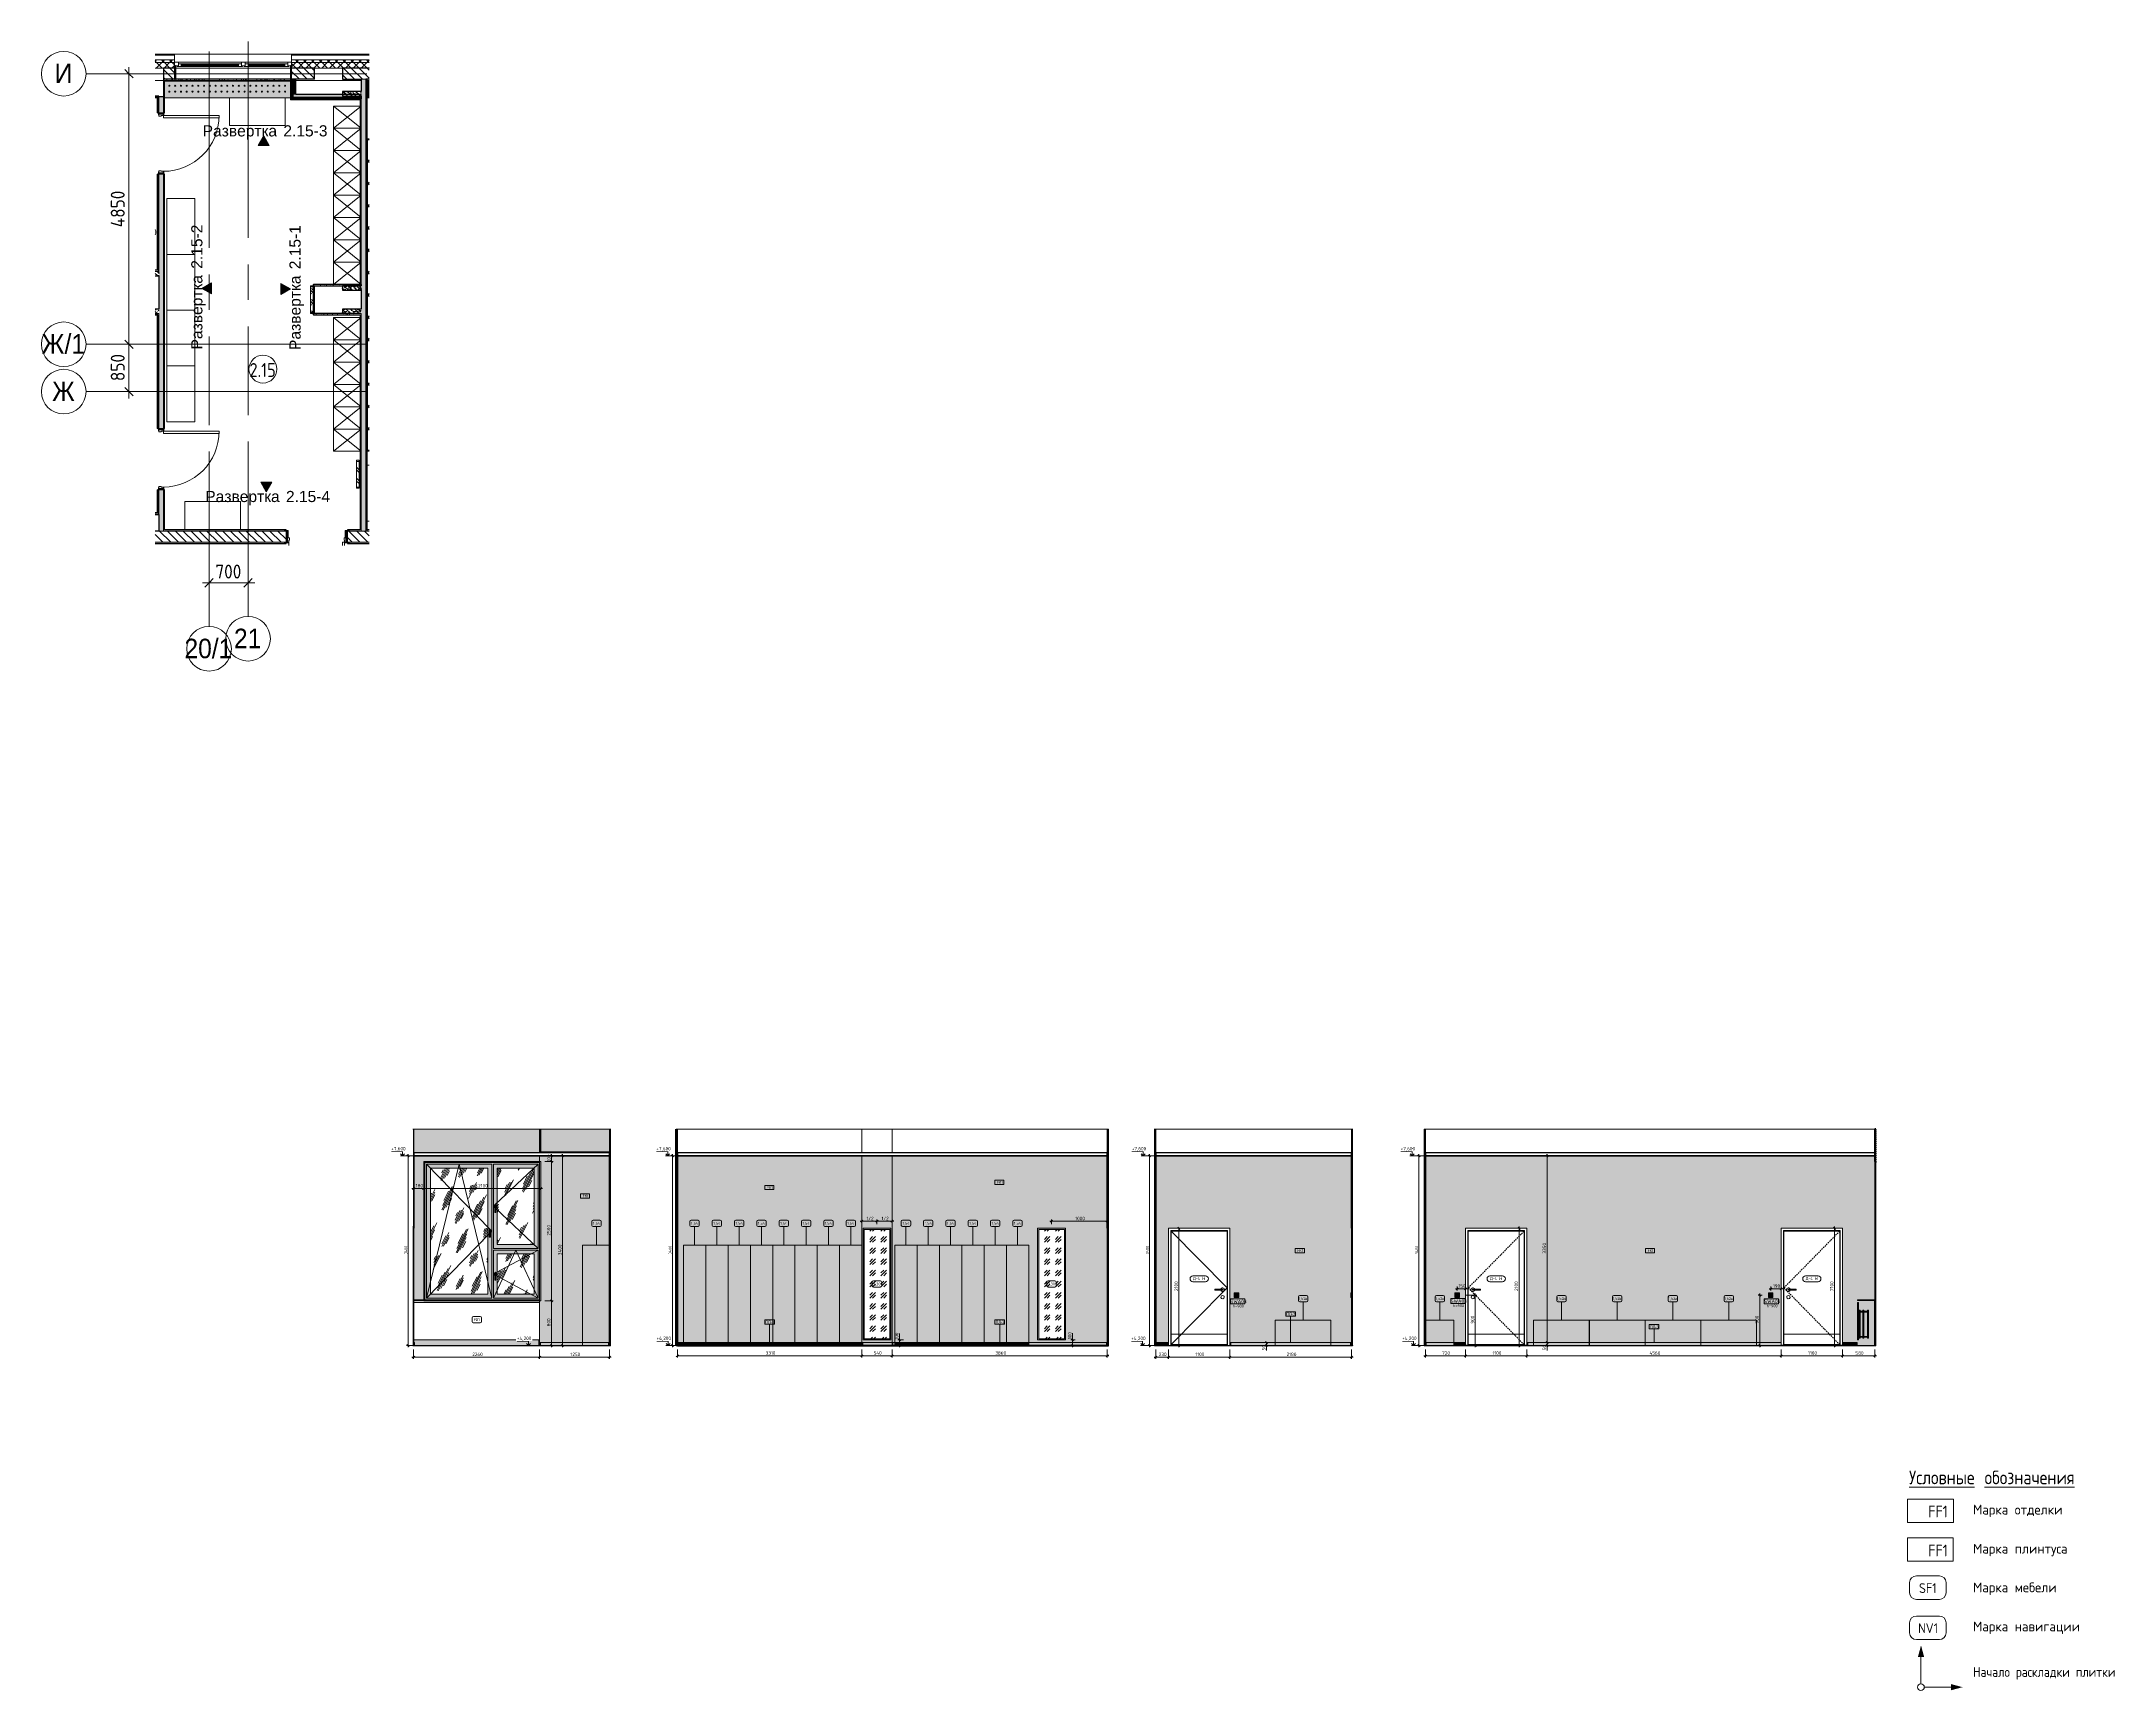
# Model space of a CAD drawing. Header units: millimetres. Extents: x 71854 to 109032, y -1987 to 27578.
import ezdxf

# ---------------------------------------------------------------- set-up
doc = ezdxf.new("R2010")
doc.units = ezdxf.units.MM
for name, pattern in [('200_ШТРИХ__ш1_п0_6_', [40, 25, -15]), ('Осевая', [3175, 635, -476.25, 1587.5, -476.25]), ('Штрих', [158.75, 79.375, -79.375])]:
    doc.linetypes.add(name, pattern=pattern)
for name, color, linetype, lineweight in [('A-ANNO-DIMS', 7, 'Continuous', 9), ('A-ANNO-DIMS-100', 7, 'Continuous', 9), ('A-ANNO-DIMS-25', 7, 'Continuous', 9), ('A-AREA-IDEN', 7, 'Continuous', 9), ('A-CLNG', 7, 'Continuous', 9), ('A-DETL', 7, 'Continuous', 9), ('A-DOOR', 7, 'Continuous', 9), ('A-DOOR-1', 7, 'Continuous', 13), ('A-DOOR-2', 7, 'Штрих', 9), ('A-DOOR-3', 7, '200_ШТРИХ__ш1_п0_6_', 9), ('A-DOOR-FRAM', 7, 'Continuous', 13), ('A-DOOR-FRAM-1', 7, 'Continuous', 9), ('A-DOOR-FRAM-2', 7, 'Continuous', 18), ('A-DOOR-IDEN', 7, 'Continuous', 9), ('A-FLOR', 7, 'Continuous', 9), ('A-GENM', 7, 'Continuous', 9), ('A-GENM-IDEN', 7, 'Continuous', 9), ('A-GLAZ', 7, 'Continuous', 9), ('A-GLAZ-1', 7, 'Continuous', 13), ('A-WALL', 7, 'Continuous', 9), ('A-WALL-IDEN', 7, 'Continuous', 9), ('A-WALL-PATT', 7, 'Continuous', 9), ('E-ELEC-FIXT-IDEN', 7, 'Continuous', 9), ('G-ANNO-DIMS', 7, 'Continuous', 9), ('G-ANNO-DIMS-1', 7, 'Continuous', 20), ('G-ANNO-SYMB', 7, 'Continuous', 9), ('G-ANNO-TEXT', 7, 'Continuous', 9), ('I-FURN', 7, 'Continuous', 9), ('I-FURN-IDEN', 7, 'Continuous', 9), ('I-WALL', 7, 'Continuous', 9), ('M-EQPM', 7, 'Continuous', 9), ('P-SANR-FIXT', 7, 'Continuous', 9), ('S-COLS', 7, 'Continuous', 9), ('Знаки', 7, 'Continuous', 9), ('Знаки-1', 7, 'Continuous', 18), ('Марки для знаков', 7, 'Continuous', 9), ('Ограждение', 7, 'Continuous', 9), ('Оси', 7, 'Continuous', 9), ('Оси-1', 7, 'Continuous', 20), ('Оси-2', 7, 'Осевая', 9), ('Поручни', 7, 'Continuous', 9), ('Электрические приборы', 7, 'Continuous', 9)]:
    doc.layers.add(name, color=color, linetype=linetype, lineweight=lineweight)
for name, color, linetype, lineweight, true_color in [('A-CLNG-1', 7, 'Continuous', 9, 0x787878), ('A-CLNG-2', 7, 'Continuous', 30, 0x3c3c3c), ('A-CLNG-FNSH-1', 7, 'Continuous', 30, 0x3c3c3c), ('A-DETL-GENF-1', 1, 'Continuous', 9, 0xff0000), ('A-FLOR-FNSH-1', 7, 'Continuous', 30, 0x3c3c3c), ('A-WALL-1', 7, 'Continuous', 25, 0x3c3c3c), ('A-WALL-2', 7, 'Continuous', 13, 0x3c3c3c), ('A-WALL-3', 7, 'Continuous', 35, 0x3c3c3c), ('A-WALL-4', 7, 'Continuous', 30, 0x3c3c3c), ('A-WALL-5', 251, 'Continuous', 30, 0x505050), ('A-WALL-6', 7, 'Continuous', 40, 0x3c3c3c), ('A-WALL-FNSH-1', 7, 'Continuous', 9, 0x3c3c3c), ('A-WALL-FNSH-2', 7, 'Continuous', 13, 0x3c3c3c), ('A-WALL-FNSH-3', 7, 'Continuous', 30, 0x3c3c3c), ('A-WALL-FNSH-4', 251, 'Continuous', 30, 0x505050), ('G-ANNO-TEXT-1', 7, 'Continuous', 9, 0x3c3c3c), ('G-ANNO-TEXT-2', 7, 'Continuous', 9, 0x008000), ('G-ANNO-TEXT-3', 1, 'Continuous', 9, 0xff0000), ('I-FURN-1', 7, 'Continuous', 9, 0xf0f0f0), ('I-FURN-10', 7, 'Continuous', 9, 0xdddddd), ('I-FURN-2', 7, 'Continuous', 9, 0xc0c0c0), ('I-FURN-4', 7, 'Continuous', 9, 0xacacac), ('I-FURN-6', 7, 'Continuous', 9, 0xa1a1a1), ('I-FURN-7', 7, 'Continuous', 9, 0x949494), ('I-FURN-9', 7, 'Continuous', 9, 0xd1d1d1), ('I-WALL-1', 7, 'Continuous', 9, 0x787878)]:
    doc.layers.add(name, color=color, linetype=linetype, lineweight=lineweight, true_color=true_color)
for name, color, linetype, lineweight, true_color, transparency in [('I-FURN-3', 7, 'Continuous', 9, 0x7f7f7f, 0.7), ('I-FURN-5', 7, 'Continuous', 9, 0x303030, 0.7), ('I-FURN-8', 7, 'Continuous', 9, 0xfbfbfb, 0.7), ('M-EQPM-1', 7, 'Continuous', 9, 0xe6e6e6, 0.7)]:
    doc.layers.add(name, color=color, linetype=linetype, lineweight=lineweight, true_color=true_color, transparency=transparency)
doc.styles.add('Arial', font='arial.ttf', dxfattribs={"width": 0.9, "height": 350})
doc.styles.add('Arial_1', font='arial.ttf', dxfattribs={"height": 200})
doc.styles.add('GOST Common', font='GOST_Common.ttf', dxfattribs={"width": 0.9, "height": 250})
doc.styles.add('GOST Common_1', font='GOST_Common.ttf', dxfattribs={"width": 0.9, "height": 50})
doc.styles.add('GOST Common_2', font='GOST_Common.ttf', dxfattribs={"height": 50})
doc.styles.add('GOST Common_3', font='GOST_Common.ttf', dxfattribs={"height": 62.5})
doc.styles.add('GOST Common_4', font='GOST_Common.ttf', dxfattribs={"height": 175})
doc.styles.add('GOST Common_5', font='GOST_Common.ttf', dxfattribs={"width": 0.9, "height": 210})
doc.styles.add('GOST Common_6', font='GOST_Common.ttf', dxfattribs={"width": 0.9, "height": 245})
doc.styles.add('GOST Common_7', font='GOST_Common.ttf', dxfattribs={"width": 0.9, "height": 175})
doc.styles.add('ISOCPEUR', font='isocpeur.ttf', dxfattribs={"width": 0.9, "height": 250})
doc.styles.add('ISOCPEUR_1', font='isocpeur.ttf', dxfattribs={"width": 0.9, "height": 62.5})
doc.styles.add('ISOCPEUR_2', font='isocpeur.ttf', dxfattribs={"width": 0.9, "height": 50})
doc.styles.add('ISOCPEUR_3', font='isocpeur.ttf', dxfattribs={"width": 0.9, "height": 62.5})
doc.styles.add('ISOCPEUR_4', font='isocpeur.ttf', dxfattribs={"width": 0.9, "height": 175})
doc.dimstyles.new('ISO-2_0_0_9К_Средний_округл2', dxfattribs={"dimscale": 304.8, "dimtxt": 49.799059, "dimasz": 0.123031, "dimexe": 0.098425, "dimexo": 0, "dimgap": 0, "dimtad": 1, "dimdec": 0, "dimrnd": 10, "dimzin": 0, "dimdsep": 46, "dimtxsty": 'ISOCPEUR_2', "dimblk1": 'OBLIQUE', "dimblk2": 'OBLIQUE', "dimsah": 1, "dimcen": 0.09, "dimdle": 0.098425, "dimazin": 0, "dimtfac": 1, "dimtdec": 4, "dimtix": 1, "dimtmove": 0, "dimatfit": 3, "dimfxl": 1, "dimtvp": 1, "dimtolj": 1, "dimtzin": 0, "dimarcsym": 2})
doc.dimstyles.new('ISO-2_5_0_9К_БОЛЬШОЙ', dxfattribs={"dimscale": 304.8, "dimtxt": 248.995294, "dimasz": 0.492126, "dimexe": 0.393701, "dimexo": 0.984252, "dimgap": 0, "dimtad": 1, "dimdec": 0, "dimrnd": 10, "dimzin": 0, "dimdsep": 46, "dimtxsty": 'ISOCPEUR', "dimblk1": 'OBLIQUE', "dimblk2": 'OBLIQUE', "dimsah": 1, "dimcen": 0.09, "dimdle": 0.393701, "dimazin": 0, "dimtfac": 1, "dimtdec": 4, "dimtix": 1, "dimtmove": 0, "dimatfit": 3, "dimfxl": 1, "dimtvp": 1, "dimtolj": 1, "dimtzin": 0, "dimarcsym": 2})
doc.dimstyles.new('ISO-2_5_0_9К_БОЛЬШОЙ_1', dxfattribs={"dimscale": 304.8, "dimtxt": 62.248823, "dimasz": 0.123031, "dimexe": 0.098425, "dimexo": 0.246063, "dimgap": 0, "dimtad": 1, "dimdec": 0, "dimrnd": 10, "dimzin": 0, "dimdsep": 46, "dimtxsty": 'ISOCPEUR_1', "dimblk1": 'OBLIQUE', "dimblk2": 'OBLIQUE', "dimsah": 1, "dimcen": 0.09, "dimdle": 0.098425, "dimazin": 0, "dimtfac": 1, "dimtdec": 4, "dimtix": 1, "dimtmove": 0, "dimatfit": 3, "dimfxl": 1, "dimtvp": 1, "dimtolj": 1, "dimtzin": 0, "dimarcsym": 2})
doc.dimstyles.new('ISO-2_5_0_9К_БОЛЬШОЙ_2', dxfattribs={"dimscale": 304.8, "dimtxt": 62.248823, "dimasz": 0.123031, "dimexe": 0.098425, "dimexo": 0.246063, "dimgap": 0, "dimtad": 1, "dimdec": 0, "dimrnd": 10, "dimzin": 0, "dimdsep": 46, "dimtxsty": 'ISOCPEUR_1', "dimblk1": 'OBLIQUE', "dimblk2": 'OBLIQUE', "dimsah": 1, "dimcen": 0.09, "dimdle": 0.098425, "dimazin": 0, "dimtfac": 1, "dimtdec": 4, "dimtix": 1, "dimtmove": 1, "dimatfit": 3, "dimfxl": 1, "dimtvp": 1, "dimtolj": 1, "dimtzin": 0, "dimarcsym": 2})
doc.dimstyles.new('ISO-2_5_0_9К_БОЛЬШОЙ_3', dxfattribs={"dimscale": 304.8, "dimtxt": 62.248823, "dimasz": 0.123031, "dimexe": 0.098425, "dimexo": 0.246063, "dimgap": 0, "dimtad": 1, "dimdec": 0, "dimrnd": 10, "dimzin": 0, "dimdsep": 46, "dimtxsty": 'ISOCPEUR_3', "dimblk1": 'OBLIQUE', "dimblk2": 'OBLIQUE', "dimsah": 1, "dimcen": 0.09, "dimdle": 0.098425, "dimazin": 0, "dimtfac": 1, "dimtdec": 4, "dimtix": 1, "dimtmove": 0, "dimatfit": 3, "dimfxl": 1, "dimtvp": 1, "dimtolj": 1, "dimtzin": 0, "dimarcsym": 2})
pattern_1 = [(135, (0, 0), (-70.71068, -70.71068), [])]
pattern_2 = [(135, (0, 0), (-75.43415, -75.43415), [106.68, -17.78, 3.556, -17.78]), (135, (0, 75.39), (-75.43415, -75.43415), []), (50, (0, 0), (127.52922, -11.15758), [13.335, -146.685]), (355, (0, 0), (-24.66966, 133.74002), [10.668, -117.348]), (100.451, (10.63, -0.93), (102.85973, 122.58178), [11.333, -124.663]), (46.184, (0, 35.56), (189.75516, -29.43036), [20.002, -220.027]), (96.636, (15.81, 33.1), (166.1822, 173.1996), [17, -186.995]), (351.184, (0, 35.56), (166.18393, 173.19757), [16.002, -176.022]), (21, (17.78, 26.67), (106.13027, -71.58603), [13.335, -146.685]), (326, (17.78, 26.67), (43.26188, 128.93175), [10.668, -117.348]), (71.451, (26.62, 20.7), (149.39198, 57.34505), [11.333, -124.663]), (37.5, (0, 0), (2.162228, 59.188357), [3.353, -112.573, 3.353, -115.773, -117.792]), (37.5, (0, 0), (2.162228, 59.188357), [-235.052, 3.353, -114.44]), (7.5, (0, 0), (46.773857, 70.12615), [3.353, -64.567, 3.353, -109.906, -44.894]), (7.5, (0, 0), (46.773857, 70.12615), [-181.178, 3.353, -41.542]), (327.5, (-39.65, 0), (94.91367, -4.010093), [3.353, -41.097, 3.353, -135.331, -184.023]), (327.5, (-39.65, 0), (94.91367, -4.010093), [-183.134, 3.353, -180.67]), (317.5, (-57.43, 0), (103.69057, 17.79882), [3.353, -54.432, 3.353, -88.748, -130.683]), (317.5, (-57.43, 0), (103.69057, 17.79882), [-149.885, 3.353, -127.33])]
pattern_3 = [(45, (0, 0), (-70.71068, 70.71068), []), (135, (0, 0), (-70.71068, -70.71068), [])]
pattern_4 = [(0, (0, 0), (121.92, 30.48), [10.058, -81.382, 10.058, -81.382, -487.68]), (0, (0, 0), (121.92, 30.48), [-182.88, 10.058, -172.822, 10.058, -81.382, -213.36]), (0, (0, 0), (121.92, 30.48), [-457.2, 10.058, -50.902, 10.058, -142.342]), (120, (45.72, 15.24), (-87.356454, 90.345817), [10.058, -81.382, 10.058, -81.382, -487.68]), (120, (45.72, 15.24), (-87.356454, 90.345817), [-182.88, 10.058, -172.822, 10.058, -81.382, -213.36]), (120, (45.72, 15.24), (-87.356454, 90.345817), [-457.2, 10.058, -50.902, 10.058, -142.342]), (240, (60.96, 76.2), (-34.563546, -120.825817), [10.058, -81.382, 10.058, -81.382, -487.68]), (240, (60.96, 76.2), (-34.563546, -120.825817), [-182.88, 10.058, -172.822, 10.058, -81.382, -213.36]), (240, (60.96, 76.2), (-34.563546, -120.825817), [-457.2, 10.058, -50.902, 10.058, -142.342])]
pattern_5 = [(45, (0, 0), (-106.06602, 106.06602), []), (135, (0, 0), (-106.06602, -106.06602), [])]
pattern_6 = [(63.435, (76112.36, 31.75), (-255.583, 766.747), [317.5, -190.5, 317.5, -190.5, -403.903]), (63.435, (76112.36, 31.75), (-255.583, 766.747), [-1016, 127, -276.9]), (63.435, (76096.5, 47.6), (-255.583, 766.747), [254, -317.5, 190.5, -190.5, -467.403]), (63.435, (76096.5, 47.6), (-255.583, 766.747), [-952.5, 222.25, -245.15]), (63.435, (76096.5, 95.25), (-255.583, 766.747), [190.5, -381, 127, -190.5, -530.903]), (63.435, (76096.5, 95.25), (-255.583, 766.747), [-889, 285.75, -245.15]), (63.435, (76144.1, 47.6), (-255.583, 766.747), [190.5, -381, 158.75, -6404.65]), (63.435, (76191.73, 95.25), (-255.583, 766.747), [95.25, -476.25, 63.5, -6499.9]), (63.435, (76112.36, 174.6), (-255.583, 766.747), [63.5, -476.25, 63.5, -254, -562.653]), (63.435, (76112.36, 174.6), (-255.583, 766.747), [-857.25, 158.75, -403.9]), (63.435, (76398.1, 127), (-255.583, 766.747), [317.5, -476.25, 381, -251.503]), (63.435, (76398.1, 79.4), (-255.583, 766.747), [444.5, -317.5, 476.25, -188.003]), (63.435, (76429.86, 95.25), (-255.583, 766.747), [508, -254, 381, -276.903]), (63.435, (76477.5, 142.9), (-255.583, 766.747), [317.5, -444.5, 254, -403.903]), (63.435, (76429.86, 238.1), (-255.583, 766.747), [158.75, -635, 190.5, -435.653]), (63.435, (76525.1, 190.5), (-255.583, 766.747), [127, -635, 127, -530.903])]
pattern_7 = [(0, (80518.0514, 0), (30.48, 7.62), [2.515, -20.345, 2.515, -20.345, -121.92]), (0, (80518.0514, 0), (30.48, 7.62), [-45.72, 2.515, -43.205, 2.515, -20.345, -53.34]), (0, (80518.0514, 0), (30.48, 7.62), [-114.3, 2.515, -12.725, 2.515, -35.585]), (120, (80529.4814, 3.81), (-21.8391136, 22.586454), [2.515, -20.345, 2.515, -20.345, -121.92]), (120, (80529.4814, 3.81), (-21.8391136, 22.586454), [-45.72, 2.515, -43.205, 2.515, -20.345, -53.34]), (120, (80529.4814, 3.81), (-21.8391136, 22.586454), [-114.3, 2.515, -12.725, 2.515, -35.585]), (240, (80533.2914, 19.05), (-8.6408864, -30.206454), [2.515, -20.345, 2.515, -20.345, -121.92]), (240, (80533.2914, 19.05), (-8.6408864, -30.206454), [-45.72, 2.515, -43.205, 2.515, -20.345, -53.34]), (240, (80533.2914, 19.05), (-8.6408864, -30.206454), [-114.3, 2.515, -12.725, 2.515, -35.585])]
pattern_8 = [(0, (169406.182, 0), (30.48, 7.62), [2.515, -20.345, 2.515, -20.345, -121.92]), (0, (169406.182, 0), (30.48, 7.62), [-45.72, 2.515, -43.205, 2.515, -20.345, -53.34]), (0, (169406.182, 0), (30.48, 7.62), [-114.3, 2.515, -12.725, 2.515, -35.585]), (120, (169417.612, 3.81), (-21.8391136, 22.5864543), [2.515, -20.345, 2.515, -20.345, -121.92]), (120, (169417.612, 3.81), (-21.8391136, 22.5864543), [-45.72, 2.515, -43.205, 2.515, -20.345, -53.34]), (120, (169417.612, 3.81), (-21.8391136, 22.5864543), [-114.3, 2.515, -12.725, 2.515, -35.585]), (240, (169421.422, 19.05), (-8.6408864, -30.2064543), [2.515, -20.345, 2.515, -20.345, -121.92]), (240, (169421.422, 19.05), (-8.6408864, -30.2064543), [-45.72, 2.515, -43.205, 2.515, -20.345, -53.34]), (240, (169421.422, 19.05), (-8.6408864, -30.2064543), [-114.3, 2.515, -12.725, 2.515, -35.585])]
pattern_9 = [(135, (77852.825, 0), (-17.67767, -17.67767), [])]
pattern_10 = [(45, (77852.825, 0), (-14.25598, 14.25598), []), (45, (77867.08, 0), (-14.25598, 14.25598), [25.202, -5.04, 0.8382, -4.202])]
pattern_11 = [(0, (77852.825, 0), (30.48, 7.62), [2.515, -20.345, 2.515, -20.345, -121.92]), (0, (77852.825, 0), (30.48, 7.62), [-45.72, 2.515, -43.205, 2.515, -20.345, -53.34]), (0, (77852.825, 0), (30.48, 7.62), [-114.3, 2.515, -12.725, 2.515, -35.585]), (120, (77864.255, 3.81), (-21.8391136, 22.5864543), [2.515, -20.345, 2.515, -20.345, -121.92]), (120, (77864.255, 3.81), (-21.8391136, 22.5864543), [-45.72, 2.515, -43.205, 2.515, -20.345, -53.34]), (120, (77864.255, 3.81), (-21.8391136, 22.5864543), [-114.3, 2.515, -12.725, 2.515, -35.585]), (240, (77868.065, 19.05), (-8.6408864, -30.2064543), [2.515, -20.345, 2.515, -20.345, -121.92]), (240, (77868.065, 19.05), (-8.6408864, -30.2064543), [-45.72, 2.515, -43.205, 2.515, -20.345, -53.34]), (240, (77868.065, 19.05), (-8.6408864, -30.2064543), [-114.3, 2.515, -12.725, 2.515, -35.585])]

msp = doc.modelspace()

# ---------------------------------------------------------------- texts
at = {"layer": 'A-AREA-IDEN', "insert": (75583.4, 21812), "char_height": 250, "width": 606.076, "attachment_point": 1, "style": 'GOST Common'}
msp.add_mtext('2.15', dxfattribs=at)
at = {"layer": 'A-DOOR-IDEN', "char_height": 50, "attachment_point": 1, "style": 'GOST Common_2'}
for s, insert, width in [('\\fGOST Common|b0|i0|c204|p34|;Д', (92506.4, 5425.3), 56.118), ('-4 (', (92552.7, 5425.3), 140.295), ('\\fGOST Common|b0|i0|c204|p34|;п', (92668.4, 5425.3), 44.093), ('\\fGOST Common|b0|i0|c204|p34|;)', (92704.8, 5425.3), 24.051), ('\\fGOST Common|b0|i0|c204|p34|;Д', (97833, 5425.3), 56.118), ('-4 (', (97879.3, 5425.3), 140.295), ('\\fGOST Common|b0|i0|c204|p34|;п', (97995.1, 5425.3), 44.093), ('\\fGOST Common|b0|i0|c204|p34|;)', (98031.5, 5425.3), 24.051), ('\\fGOST Common|b0|i0|c204|p34|;Д', (103493, 5425.3), 56.118), ('-4 (', (103539.3, 5425.3), 140.295), ('\\fGOST Common|b0|i0|c204|p34|;п', (103655.1, 5425.3), 44.093), ('\\fGOST Common|b0|i0|c204|p34|;)', (103691.5, 5425.3), 24.051)]:
    msp.add_mtext(s, dxfattribs=dict(at, insert=insert, width=width))
at = {"layer": 'A-GENM-IDEN', "char_height": 50, "attachment_point": 1, "style": 'GOST Common_2'}
for s, insert, width in [('ПЛ', (84837.6, 4642.8), 98.207), ('-3', (84918.6, 4642.8), 86.181), ('ПЛ', (88963.1, 4642.8), 98.207), ('-3', (89044.2, 4642.8), 86.181), ('ПЛ', (94180.5, 4790.4), 98.207), ('-3', (94261.6, 4790.4), 86.181), ('ПЛ', (100697.7, 4559.2), 98.207), ('-3', (100778.7, 4559.2), 86.181)]:
    msp.add_mtext(s, dxfattribs=dict(at, insert=insert, width=width))
at = {"layer": 'A-WALL-IDEN', "char_height": 50, "width": 111.835, "attachment_point": 1, "style": 'GOST Common_1'}
for insert in [(88988.3, 7147.1), (81558.5, 6903.4), (84863.2, 7056.1), (94375.9, 5924.5), (100657.8, 5924.5)]:
    msp.add_mtext('FK1', dxfattribs=dict(at, insert=insert))
at = {"layer": 'E-ELEC-FIXT-IDEN', "attachment_point": 1}
for s, insert, char_height, width, style in [('SWA03', (93175, 5019.4), 62.5, 320.675, 'GOST Common_3'), ('h=900', (93220.3, 4929.2), 50, 220.464, 'GOST Common_2'), ('SWA03', (97125.1, 5027), 62.5, 320.675, 'GOST Common_3'), ('h=900', (97170.3, 4936.7), 50, 220.464, 'GOST Common_2'), ('SWA03', (102747.5, 5023), 62.5, 320.675, 'GOST Common_3'), ('h=900', (102792.8, 4932.7), 50, 220.464, 'GOST Common_2')]:
    msp.add_mtext(s, dxfattribs=dict(at, insert=insert, char_height=char_height, width=width, style=style))
at = {"layer": 'G-ANNO-SYMB', "char_height": 200, "attachment_point": 1, "style": 'Arial_1'}
for s, insert, width in [('Развертка', (74744.9, 26075.8), 1659.493), (' 2.15-3', (76114.1, 26075.8), 1074.261), ('Развертка', (74791.9, 19520.4), 1659.493), (' 2.15-4', (76161.1, 19520.4), 1074.261)]:
    msp.add_mtext(s, dxfattribs=dict(at, insert=insert, width=width))
at = {"layer": 'G-ANNO-SYMB', "char_height": 200, "attachment_point": 1, "rotation": 90, "style": 'Arial_1'}
for s, insert, width in [(' 2.15-2', (74540.5, 23425.7), 1074.261), (' 2.15-1', (76301.6, 23416.3), 1074.261), ('Развертка', (74540.5, 22056.5), 1659.493), ('Развертка', (76301.6, 22047), 1659.493)]:
    msp.add_mtext(s, dxfattribs=dict(at, insert=insert, width=width))
at = {"layer": 'G-ANNO-TEXT', "attachment_point": 1}
for s, insert, char_height, width, style in [('\\LУсловные', (105346.7, 1955.6), 245, 1550.544, 'GOST Common_6'), ('\\L\\fGOST Common|b0|i0|c204|p34|;\\W.9;\\L ', (106626, 1955.6), 245, 90.911, 'GOST Common_6'), ('\\Lобозначения', (106701, 1955.6), 245, 2111.164, 'GOST Common_6'), ('Начало', (106495.4, -1567.6), 175, 863.658, 'GOST Common_7'), ('\\fGOST Common|b0|i0|c204|p34|;\\W.9; ', (107208, -1567.6), 175, 65.658, 'GOST Common_7'), ('раскладки', (107262.2, -1567.6), 175, 1237.405, 'GOST Common_7'), ('\\fGOST Common|b0|i0|c204|p34|;\\W.9; ', (108283.1, -1567.6), 175, 65.658, 'GOST Common_7'), ('плитки', (108337.3, -1567.6), 175, 853.557, 'GOST Common_7')]:
    msp.add_mtext(s, dxfattribs=dict(at, insert=insert, char_height=char_height, width=width, style=style))
at = {"layer": 'G-ANNO-TEXT-1', "attachment_point": 1}
for s, insert, char_height, width, style in [('   FF1   ', (105346.7, 1327.3), 210, 929.316, 'GOST Common_5'), ('Марка', (106495.4, 1343.2), 175, 830.548, 'GOST Common_4'), ('\\fGOST Common|b0|i0|c204|p34|; ', (107180.7, 1343.2), 175, 72.954, 'GOST Common_4'), ('отделки', (107240.9, 1343.2), 175, 1099.915, 'GOST Common_4'), ('Марка', (106495.4, 643.2), 175, 830.548, 'GOST Common_4'), ('\\fGOST Common|b0|i0|c204|p34|; ', (107180.7, 643.2), 175, 72.954, 'GOST Common_4'), ('плинтуса', (107240.9, 643.2), 175, 1245.822, 'GOST Common_4'), ('Марка', (106495.4, -50.9), 175, 830.548, 'GOST Common_4'), ('\\fGOST Common|b0|i0|c204|p34|; ', (107180.7, -50.9), 175, 72.954, 'GOST Common_4'), ('мебели', (107240.9, -50.9), 175, 925.949, 'GOST Common_4'), ('Марка', (106495.4, -750.9), 175, 830.548, 'GOST Common_4'), ('\\fGOST Common|b0|i0|c204|p34|; ', (107180.7, -750.9), 175, 72.954, 'GOST Common_4'), ('навигации', (107240.9, -750.9), 175, 1414.177, 'GOST Common_4')]:
    msp.add_mtext(s, dxfattribs=dict(at, insert=insert, char_height=char_height, width=width, style=style))
at = {"layer": 'G-ANNO-TEXT-2', "char_height": 175, "attachment_point": 1, "style": 'ISOCPEUR_4'}
for s, insert, width in [('SF1', (105524.1, -63.7), 383.848), ('NV1', (105510.2, -782), 419.202)]:
    msp.add_mtext(s, dxfattribs=dict(at, insert=insert, width=width))
at = {"layer": 'G-ANNO-TEXT-3', "insert": (105346.7, 627.3), "char_height": 210, "width": 929.316, "attachment_point": 1, "style": 'GOST Common_5'}
msp.add_mtext('   FF1   ', dxfattribs=at)
at = {"layer": 'I-FURN-IDEN', "char_height": 50, "attachment_point": 1, "style": 'GOST Common_2'}
for s, insert, width in [('1,54', (81745.1, 6414.7), 146.308), ('1,54', (83503.1, 6414.7), 146.308), ('1,54', (83903.1, 6414.7), 146.308), ('1,54', (84303.1, 6414.7), 146.308), ('1,54', (84703.1, 6414.7), 146.308), ('1,54', (85103.1, 6414.7), 146.308), ('1,54', (85503.1, 6414.7), 146.308), ('1,54', (85903.1, 6414.7), 146.308), ('1,54', (86303.1, 6414.7), 146.308), ('1,54', (87294.1, 6414.7), 146.308), ('1,54', (87694.1, 6414.7), 146.308), ('1,54', (88094.1, 6414.7), 146.308), ('1,54', (88494.1, 6414.7), 146.308), ('1,54', (88894.1, 6414.7), 146.308), ('1,54', (89294.1, 6414.7), 146.308), ('1,30', (86777.5, 5326.8), 138.291), ('1,30', (89907.2, 5326.8), 138.291), ('1,52', (94397.7, 5064.7), 140.295), ('\\fGOST Common|b0|i0|c204|p34|;а', (94513.4, 5064.7), 50.105), ('1,52', (96850, 5064.7), 140.295), ('\\fGOST Common|b0|i0|c204|p34|;а', (96965.8, 5064.7), 50.105), ('1,52', (99030.6, 5064.7), 140.295), ('\\fGOST Common|b0|i0|c204|p34|;а', (99146.3, 5064.7), 50.105), ('1,52', (100030.7, 5064.7), 140.295), ('\\fGOST Common|b0|i0|c204|p34|;а', (100146.5, 5064.7), 50.105), ('1,52', (101030.6, 5064.7), 140.295), ('\\fGOST Common|b0|i0|c204|p34|;а', (101146.3, 5064.7), 50.105), ('1,52', (102030.7, 5064.7), 140.295), ('\\fGOST Common|b0|i0|c204|p34|;а', (102146.5, 5064.7), 50.105)]:
    msp.add_mtext(s, dxfattribs=dict(at, insert=insert, width=width))
at = {"layer": 'Марки для знаков', "char_height": 50, "attachment_point": 1, "style": 'GOST Common_2'}
for s, insert, width in [('\\fGOST Common|b0|i0|c204|p34|;М', (79602.7, 4686.8), 56.118), ('21', (79649, 4686.8), 74.156)]:
    msp.add_mtext(s, dxfattribs=dict(at, insert=insert, width=width))
at = {"layer": 'Оси', "char_height": 350, "attachment_point": 1, "style": 'Arial'}
for s, insert, width in [('\\fArial|b0|i0|c204|p34|;\\W.9;И', (72089.7, 27181), 389.62), ('\\fArial|b0|i0|c204|p34|;\\W.9;Ж', (71857.5, 22331), 497.848), ('/1', (72268.3, 22331), 454.557), ('\\fArial|b0|i0|c204|p34|;\\W.9;Ж', (72045.2, 21481), 497.848), ('20/1', (74419.7, 16870.4), 1060.633), ('21', (75307.4, 17050.4), 606.076)]:
    msp.add_mtext(s, dxfattribs=dict(at, insert=insert, width=width))

# ---------------------------------------------------------------- blocks, each defined once
blk = doc.blocks.new('110_Дверь_СКБ_1Ст_Внутренняя1 - Д-4 1100x2100h_су мгн-32375332-План разверток пом_ 2_15_ Этаж 2')
at = {"layer": 'A-DOOR'}
h = blk.add_hatch(dxfattribs=at)
h.set_pattern_fill('FP_3', color=256, style=0, pattern_type=2)
h.set_pattern_definition([(135, (1751.41, 164.685), (-14.14214, -14.14214), []), (225, (1751.41, 164.685), (14.14214, -14.14214), [])])
h.paths.add_polyline_path([(562, 100), (537, 100), (537, -100), (562, -100)])
at = {"layer": 'A-DOOR-FRAM-1'}
h = blk.add_hatch(dxfattribs=at)
h.set_pattern_fill('FP_4', color=256, style=0, pattern_type=2)
h.set_pattern_definition([(45, (-371.384, 164.685), (-14.1421, 14.1421), []), (135, (-371.384, 164.685), (-14.1421, -14.1421), [])])
h.paths.add_polyline_path([(-513, 100), (-538, 100), (-538, -100), (-513, -100)])
at = {"layer": 'A-DOOR'}
blk.add_arc((-488, 100), 1000, 360, 3.3486, dxfattribs=at)
at = {"layer": 'A-DOOR-1'}
for p, q in [((-488, 158), (-488, 100)), ((-488, 100), (-448, 100)), ((-448, 100), (-448, 158))]:
    blk.add_line(p, q, dxfattribs=at)
at = {"layer": 'A-DOOR-FRAM'}
for p, q in [((-498, 108), (-568, 108)), ((-568, 108), (-568, 100)), ((-568, 100), (-498, 100)), ((-513, 100), (-538, 100)), ((-538, 100), (-538, -100)), ((-488, 100), (-513, 100)), ((-513, 100), (-513, 20)), ((-513, -100), (-513, 100)), ((-498, 100), (-513, 100)), ((-513, 100), (-513, 99)), ((-513, 99), (-498, 99)), ((-513, 20), (-478, 20)), ((-498, 20), (-513, 20)), ((-513, 20), (-513, -100)), ((-498, 100), (-498, 108)), ((-498, 99), (-498, 100)), ((-498, -100), (-498, 20)), ((-488, 60), (-488, 100)), ((-478, 60), (-488, 60)), ((-478, 20), (-478, 60)), ((512, 60), (502, 60)), ((502, 60), (502, 20)), ((502, 20), (537, 20)), ((512, 100), (512, 60)), ((537, 100), (512, 100)), ((592, 108), (522, 108)), ((522, 108), (522, 100)), ((537, 100), (522, 100)), ((522, 100), (522, 99)), ((522, 100), (592, 100)), ((522, 99), (537, 99)), ((537, 20), (522, 20)), ((522, 20), (522, -100)), ((537, 20), (537, 100)), ((562, 100), (537, 100)), ((537, 100), (537, -100)), ((537, 99), (537, 100)), ((537, -100), (537, 20)), ((562, -100), (562, 100)), ((592, 100), (592, 108)), ((-498, -100), (-568, -100)), ((-568, -100), (-568, -108)), ((-568, -108), (-498, -108)), ((-538, -100), (-513, -100)), ((-513, -100), (-498, -100)), ((-498, -108), (-498, -100)), ((522, -100), (537, -100)), ((592, -100), (522, -100)), ((522, -100), (522, -108)), ((522, -108), (592, -108)), ((537, -100), (562, -100)), ((592, -108), (592, -100))]:
    blk.add_line(p, q, dxfattribs=at)
blk = doc.blocks.new('110_Дверь_СКБ_1Ст_Внутренняя1 - Д-4 1100x2100h_су мгн-32391219-План разверток пом_ 2_15_ Этаж 2')
at = {"layer": 'A-DOOR'}
h = blk.add_hatch(dxfattribs=at)
h.set_pattern_fill('FP_5', color=256, style=0, pattern_type=2)
h.set_pattern_definition([(135, (1751.41, 104.685), (-14.14214, -14.14214), []), (225, (1751.41, 104.685), (14.14214, -14.14214), [])])
h.paths.add_polyline_path([(562.5, 40), (537.5, 40), (537.5, -40), (562.5, -40)])
at = {"layer": 'A-DOOR-FRAM-1'}
h = blk.add_hatch(dxfattribs=at)
h.set_pattern_fill('FP_6', color=256, style=0, pattern_type=2)
h.set_pattern_definition([(45, (-371.384, 104.685), (-14.1421, 14.1421), []), (135, (-371.384, 104.685), (-14.1421, -14.1421), [])])
h.paths.add_polyline_path([(-512.5, 40), (-537.5, 40), (-537.5, -40), (-512.5, -40)])
at = {"layer": 'A-DOOR'}
blk.add_arc((-487.5, 40), 1000, 360, 90, dxfattribs=at)
at = {"layer": 'A-DOOR-1'}
for p, q in [((-487.5, 1040), (-487.5, 40)), ((-447.5, 1040), (-487.5, 1040)), ((-447.5, 40), (-447.5, 1040)), ((-487.5, 40), (-447.5, 40))]:
    blk.add_line(p, q, dxfattribs=at)
at = {"layer": 'A-DOOR-FRAM'}
for p, q in [((-497.5, 48), (-567.5, 48)), ((-567.5, 48), (-567.5, 40)), ((-567.5, 40), (-497.5, 40)), ((-512.5, 40), (-537.5, 40)), ((-537.5, 40), (-537.5, -40)), ((-487.5, 40), (-512.5, 40)), ((-512.5, 40), (-512.5, -40)), ((-512.5, -40), (-512.5, 40)), ((-497.5, 40), (-512.5, 40)), ((-512.5, 40), (-512.5, 39)), ((-512.5, 39), (-497.5, 39)), ((-497.5, 40), (-497.5, 48)), ((-497.5, 39), (-497.5, 40)), ((-487.5, 0), (-487.5, 40)), ((-477.5, 0), (-487.5, 0)), ((-477.5, -40), (-477.5, 0)), ((512.5, 0), (502.5, 0)), ((502.5, 0), (502.5, -40)), ((512.5, 40), (512.5, 0)), ((537.5, 40), (512.5, 40)), ((592.5, 48), (522.5, 48)), ((522.5, 48), (522.5, 40)), ((537.5, 40), (522.5, 40)), ((522.5, 40), (522.5, 39)), ((522.5, 40), (592.5, 40)), ((522.5, 39), (537.5, 39)), ((537.5, -40), (537.5, 40)), ((562.5, 40), (537.5, 40)), ((537.5, 40), (537.5, -40)), ((537.5, 39), (537.5, 40)), ((562.5, -40), (562.5, 40)), ((592.5, 40), (592.5, 48)), ((-497.5, -40), (-567.5, -40)), ((-567.5, -40), (-567.5, -48)), ((-567.5, -48), (-497.5, -48)), ((-537.5, -40), (-512.5, -40)), ((-497.5, -39), (-512.5, -39)), ((-512.5, -39), (-512.5, -40)), ((-512.5, -40), (-477.5, -40)), ((-512.5, -40), (-497.5, -40)), ((-497.5, -40), (-497.5, -39)), ((-497.5, -48), (-497.5, -40)), ((502.5, -40), (537.5, -40)), ((537.5, -39), (522.5, -39)), ((522.5, -39), (522.5, -40)), ((522.5, -40), (537.5, -40)), ((592.5, -40), (522.5, -40)), ((522.5, -40), (522.5, -48)), ((522.5, -48), (592.5, -48)), ((537.5, -40), (537.5, -39)), ((537.5, -40), (562.5, -40)), ((592.5, -48), (592.5, -40))]:
    blk.add_line(p, q, dxfattribs=at)
blk = doc.blocks.new('120_Окно_СКБ_2Ст - 120_Окно_СКБ_2Ст 2100х2400 _мал створка справа_-19092174-План разверток пом_ 2_15_ Этаж 2')
at = {"layer": 'A-GLAZ'}
for p, q in [((1050, -5), (-1050, -5)), ((-1030, -75), (-1000, -75)), ((-930, -55), (100, -55)), ((100, -65), (-930, -65)), ((170, -75), (200, -75)), ((270, -55), (930, -55)), ((930, -65), (270, -65)), ((1000, -75), (1030, -75))]:
    blk.add_line(p, q, dxfattribs=at)
at = {"layer": 'A-GLAZ-1'}
for p, q in [((-1050, -75), (-1050, -5)), ((-1050, -5), (-980, -5)), ((-980, -75), (-1050, -75)), ((-980, -75), (-1000, -75)), ((-1000, -75), (-1000, -85)), ((-1000, -85), (170, -85)), ((170, -85), (-1000, -85)), ((-980, -5), (-980, -75)), ((150, -35), (-980, -35)), ((-980, -35), (-980, -75)), ((-930, -85), (-930, -35)), ((100, -85), (100, -35)), ((150, -75), (150, -5)), ((150, -5), (220, -5)), ((150, -75), (150, -35)), ((220, -75), (150, -75)), ((170, -75), (150, -75)), ((170, -85), (170, -75)), ((220, -75), (200, -75)), ((200, -75), (200, -85)), ((200, -85), (1000, -85)), ((1000, -85), (200, -85)), ((220, -5), (220, -75)), ((980, -35), (220, -35)), ((220, -35), (220, -75)), ((270, -85), (270, -35)), ((930, -85), (930, -35)), ((980, -75), (980, -5)), ((980, -5), (1050, -5)), ((980, -75), (980, -35)), ((1050, -75), (980, -75)), ((1000, -75), (980, -75)), ((1000, -85), (1000, -75)), ((1050, -5), (1050, -75))]:
    blk.add_line(p, q, dxfattribs=at)
blk = doc.blocks.new('Зеркало обычное - 1_30-29573463-План разверток пом_ 2_15_ Этаж 2')
at = {"layer": 'I-FURN'}
h = blk.add_hatch(dxfattribs=at)
h.set_pattern_fill('FP_8', color=256, style=0, pattern_type=2)
h.set_pattern_definition([(45, (50, 50), (-200, 0), [141.42, -141.42]), (45, (100, 50), (-200, 0), [70.71, -212.13]), (45, (50, 100), (-200, 0), [70.71, -212.13])])
h.paths.add_polyline_path([(230, 60), (-230, 60), (-230, 10), (230, 10)])
at = {"layer": 'I-FURN-1'}
for p, q in [((250, 60), (-250, 60)), ((-250, 60), (-250, 10)), ((-250, 10), (-250, 60)), ((-250, 60), (-230, 60)), ((-250, 10), (250, 10)), ((-230, 10), (-250, 10)), ((230, 60), (-230, 60)), ((-230, 60), (-230, 10)), ((-230, 10), (-230, 60)), ((-230, 60), (230, 60)), ((-230, 60), (230, 60)), ((230, 60), (-230, 60)), ((-230, 60), (230, 60)), ((-230, 10), (-230, 60)), ((-230, 10), (-230, 60)), ((-230, 10), (230, 10)), ((230, 10), (-230, 10)), ((230, 10), (-230, 10)), ((-230, 10), (230, 10)), ((230, 10), (-230, 10)), ((230, 10), (230, 60)), ((230, 60), (230, 10)), ((230, 60), (250, 60)), ((230, 60), (230, 10)), ((230, 10), (230, 60)), ((250, 10), (230, 10)), ((250, 10), (250, 60)), ((250, 60), (250, 10))]:
    blk.add_line(p, q, dxfattribs=at)
blk = doc.blocks.new('Шкаф параметрический - 1_54-26340428-План разверток пом_ 2_15_ Этаж 2')
at = {"layer": 'I-FURN-1'}
for p, q in [((0, 0), (25, -32)), ((400, 0), (0, 0)), ((0, 0), (0, -32)), ((0, -32), (0, 0)), ((0, 0), (400, 0)), ((375, -32), (400, 0)), ((400, -32), (400, 0)), ((400, 0), (400, -32))]:
    blk.add_line(p, q, dxfattribs=at)
blk = doc.blocks.new('Шкаф параметрический - 1_54-26340625-План разверток пом_ 2_15_ Этаж 2')
at = {"layer": 'I-FURN-1'}
for p, q in [((0, 0), (400, 500)), ((0, 500), (400, 0)), ((400, 500), (0, 500)), ((0, 500), (0, 0)), ((0, 20), (0, 500)), ((0, 500), (400, 500)), ((400, 0), (400, 500)), ((400, 500), (400, 20)), ((0, 0), (400, 0))]:
    blk.add_line(p, q, dxfattribs=at)
blk = doc.blocks.new('Шкаф параметрический - 1_54-V1-План разверток пом_ 2_15_ Этаж 2')
at = {"layer": 'I-FURN-1'}
for p, q in [((0, 0), (400, 500)), ((0, 500), (400, 0)), ((400, 500), (0, 500)), ((0, 500), (0, 0)), ((0, 20), (0, 500)), ((0, 500), (400, 500)), ((400, 0), (400, 500)), ((400, 500), (400, 20)), ((0, 0), (400, 0))]:
    blk.add_line(p, q, dxfattribs=at)
blk = doc.blocks.new('мусорная корзина - Round_ Metal-30590745-План разверток пом_ 2_15_ Этаж 2')
at = {"layer": 'P-SANR-FIXT'}
blk.add_arc((0, 0), 105, 242.6987, 297.3013, dxfattribs=at)
blk = doc.blocks.new('Зашивка радиатора М17  - м18-33246901-План разверток пом_ 2_15_ Этаж 2')
at = {"layer": 'Знаки'}
blk.add_hatch(color=256, dxfattribs=at).paths.add_polyline_path([(-328, -180), (-328, 120), (-370, 120), (-370, -180)])
for p, q in [((-328, 120), (-370, 120)), ((-370, 120), (-370, -180)), ((-370, -180), (-328, -180))]:
    blk.add_line(p, q, dxfattribs=at)
blk = doc.blocks.new('Зашивка радиатора М21  - Зашивка радиатора_ с перфорацией М6-33248022-План разверток пом_ 2_15_ Этаж 2')
at = {"layer": 'Знаки'}
h = blk.add_hatch(color=256, dxfattribs=at)
h.paths.add_polyline_path([(-370, -180), (1889, -179), (1889, 120), (-370, 120), (-370, -164)])
h.paths.add_polyline_path([(-283, -80), (-288, -78), (-292, -75), (-293, -70), (-292, -65), (-288, -61), (-283, -60), (-278, -61), (-274, -65), (-273, -70), (-274, -75), (-278, -78), (-280, -79)])
h.paths.add_polyline_path([(-179, -80), (-184, -78), (-188, -75), (-189, -70), (-188, -65), (-184, -61), (-179, -60), (-174, -61), (-171, -65), (-169, -70), (-171, -75), (-174, -78), (-178, -79)])
h.paths.add_polyline_path([(132, -80), (127, -78), (123, -75), (122, -69), (123, -65), (127, -61), (132, -60), (137, -61), (141, -65), (142, -70), (141, -75), (137, -78), (135, -79)])
h.paths.add_polyline_path([(28, -80), (23, -78), (20, -75), (18, -70), (20, -65), (23, -61), (28, -60), (33, -61), (37, -65), (38, -70), (37, -75), (33, -78), (31, -79)])
h.paths.add_polyline_path([(-75, -80), (-80, -78), (-84, -75), (-85, -70), (-84, -65), (-80, -61), (-75, -60), (-70, -61), (-67, -65), (-65, -70), (-67, -75), (-70, -78), (-73, -79)])
h.paths.add_polyline_path([(236, -80), (231, -78), (227, -75), (226, -70), (227, -65), (231, -61), (236, -60), (241, -61), (244, -65), (246, -70), (244, -75), (241, -78), (238, -79)])
h.paths.add_polyline_path([(547, -80), (542, -78), (538, -75), (537, -70), (538, -65), (542, -61), (547, -60), (552, -61), (556, -65), (557, -70), (556, -75), (552, -78), (550, -79)])
h.paths.add_polyline_path([(651, -80), (646, -78), (642, -75), (641, -70), (642, -65), (646, -61), (651, -60), (656, -61), (659, -65), (661, -70), (659, -75), (656, -78), (653, -79)])
h.paths.add_polyline_path([(755, -80), (750, -78), (746, -75), (745, -70), (746, -65), (750, -61), (755, -60), (760, -61), (763, -65), (765, -70), (763, -75), (760, -78), (757, -79)])
h.paths.add_polyline_path([(340, -80), (335, -78), (331, -75), (330, -70), (331, -65), (335, -61), (340, -60), (345, -61), (348, -65), (350, -70), (348, -75), (345, -78), (342, -79)])
h.paths.add_polyline_path([(443, -80), (438, -78), (435, -75), (433, -70), (435, -65), (438, -61), (443, -60), (448, -61), (452, -65), (453, -70), (452, -75), (448, -78), (446, -79)])
h.paths.add_polyline_path([(858, -80), (853, -78), (850, -75), (848, -70), (850, -65), (853, -61), (858, -60), (863, -61), (867, -65), (868, -70), (867, -75), (863, -78), (861, -79)])
h.paths.add_polyline_path([(1066, -80), (1061, -78), (1057, -75), (1056, -70), (1057, -65), (1061, -61), (1066, -60), (1071, -61), (1074, -65), (1076, -70), (1074, -75), (1071, -78), (1068, -79)])
h.paths.add_polyline_path([(1170, -80), (1165, -78), (1161, -75), (1160, -70), (1161, -65), (1165, -61), (1170, -60), (1175, -61), (1178, -65), (1180, -70), (1178, -75), (1175, -78), (1172, -79)])
h.paths.add_polyline_path([(962, -80), (957, -78), (953, -75), (952, -70), (953, -65), (957, -61), (962, -60), (967, -61), (971, -65), (972, -70), (971, -75), (967, -78), (965, -79)])
h.paths.add_polyline_path([(1688, -80), (1683, -78), (1680, -75), (1678, -70), (1680, -65), (1683, -61), (1688, -60), (1693, -61), (1697, -65), (1698, -70), (1697, -75), (1693, -78), (1691, -79)])
h.paths.add_polyline_path([(1377, -80), (1372, -78), (1368, -75), (1367, -70), (1368, -65), (1372, -61), (1377, -60), (1382, -61), (1386, -65), (1387, -70), (1386, -75), (1382, -78), (1380, -79)])
h.paths.add_polyline_path([(1481, -80), (1476, -78), (1472, -74), (1471, -70), (1472, -65), (1476, -61), (1481, -60), (1486, -61), (1489, -65), (1491, -70), (1489, -75), (1486, -78), (1483, -79)])
h.paths.add_polyline_path([(1273, -80), (1268, -78), (1265, -75), (1263, -70), (1265, -65), (1268, -61), (1273, -60), (1278, -61), (1282, -65), (1283, -70), (1282, -75), (1278, -78), (1276, -79)])
h.paths.add_polyline_path([(1585, -80), (1580, -78), (1576, -75), (1575, -70), (1576, -65), (1580, -61), (1585, -60), (1590, -61), (1593, -65), (1595, -70), (1593, -75), (1590, -78), (1587, -79)])
h.paths.add_polyline_path([(1792, -80), (1787, -78), (1783, -75), (1782, -70), (1783, -65), (1787, -61), (1792, -60), (1797, -61), (1801, -65), (1802, -70), (1801, -75), (1797, -78), (1795, -79)])
h.paths.add_polyline_path([(-283, 25), (-288, 27), (-292, 30), (-293, 35), (-292, 40), (-288, 44), (-283, 45), (-278, 44), (-274, 40), (-273, 35), (-274, 30), (-278, 27), (-280, 26)])
h.paths.add_polyline_path([(-179, 25), (-184, 27), (-188, 30), (-189, 35), (-188, 40), (-184, 44), (-179, 45), (-174, 44), (-171, 40), (-169, 35), (-171, 30), (-174, 27), (-178, 26)])
h.paths.add_polyline_path([(-75, 25), (-80, 27), (-84, 30), (-85, 35), (-84, 40), (-80, 44), (-75, 45), (-70, 44), (-67, 40), (-65, 35), (-67, 30), (-70, 27), (-73, 26)])
h.paths.add_polyline_path([(132, 25), (127, 27), (123, 30), (122, 35), (123, 40), (127, 44), (132, 45), (137, 44), (141, 40), (142, 35), (141, 30), (137, 27), (135, 26)])
h.paths.add_polyline_path([(28, 25), (23, 27), (20, 30), (18, 35), (20, 40), (23, 44), (28, 45), (33, 44), (37, 40), (38, 35), (37, 30), (33, 27), (31, 26)])
h.paths.add_polyline_path([(236, 25), (231, 27), (227, 30), (226, 35), (227, 40), (231, 44), (236, 45), (241, 44), (244, 40), (246, 35), (244, 30), (241, 27), (238, 26)])
h.paths.add_polyline_path([(443, 25), (438, 27), (435, 30), (433, 35), (435, 40), (438, 44), (443, 45), (448, 44), (452, 40), (453, 35), (452, 30), (448, 27), (446, 26)])
h.paths.add_polyline_path([(651, 25), (646, 27), (642, 30), (641, 35), (642, 40), (646, 44), (651, 45), (656, 44), (659, 40), (661, 35), (659, 30), (656, 27), (653, 26)])
h.paths.add_polyline_path([(340, 25), (335, 27), (331, 30), (330, 35), (331, 40), (335, 44), (340, 45), (345, 44), (348, 40), (350, 35), (348, 30), (345, 27), (342, 26)])
h.paths.add_polyline_path([(547, 25), (542, 27), (538, 30), (537, 35), (538, 40), (542, 44), (547, 45), (552, 44), (556, 40), (557, 35), (556, 30), (552, 27), (550, 26)])
h.paths.add_polyline_path([(755, 25), (750, 27), (746, 30), (745, 35), (746, 40), (750, 44), (755, 45), (760, 44), (763, 40), (765, 35), (763, 30), (760, 27), (757, 26)])
h.paths.add_polyline_path([(962, 25), (957, 27), (953, 30), (952, 35), (953, 40), (957, 44), (962, 45), (967, 44), (971, 40), (972, 35), (971, 30), (967, 27), (965, 26)])
h.paths.add_polyline_path([(1170, 25), (1165, 27), (1161, 30), (1160, 35), (1161, 40), (1165, 44), (1170, 45), (1175, 44), (1178, 40), (1180, 35), (1178, 30), (1175, 27), (1172, 26)])
h.paths.add_polyline_path([(1066, 25), (1061, 27), (1057, 30), (1056, 35), (1057, 40), (1061, 44), (1066, 45), (1071, 44), (1074, 40), (1076, 35), (1074, 30), (1071, 27), (1068, 26)])
h.paths.add_polyline_path([(858, 25), (853, 27), (850, 30), (848, 35), (850, 40), (853, 44), (858, 45), (863, 44), (867, 40), (868, 35), (867, 30), (863, 27), (861, 26)])
h.paths.add_polyline_path([(1585, 25), (1580, 27), (1576, 30), (1575, 35), (1576, 40), (1580, 44), (1585, 45), (1590, 44), (1593, 40), (1595, 35), (1593, 30), (1590, 27), (1587, 26)])
h.paths.add_polyline_path([(1273, 25), (1268, 27), (1265, 30), (1263, 35), (1265, 40), (1268, 44), (1273, 45), (1278, 44), (1282, 40), (1283, 35), (1282, 30), (1278, 27), (1276, 26)])
h.paths.add_polyline_path([(1481, 25), (1476, 27), (1472, 30), (1471, 35), (1472, 40), (1476, 44), (1481, 45), (1486, 44), (1489, 40), (1491, 35), (1489, 30), (1486, 27), (1483, 26)])
h.paths.add_polyline_path([(1377, 25), (1372, 27), (1368, 30), (1367, 35), (1368, 40), (1372, 44), (1377, 45), (1382, 44), (1386, 40), (1387, 35), (1386, 30), (1382, 27), (1380, 26)])
h.paths.add_polyline_path([(1792, 25), (1787, 27), (1783, 30), (1782, 35), (1783, 40), (1787, 44), (1792, 45), (1797, 44), (1801, 40), (1802, 35), (1801, 30), (1797, 27), (1795, 26)])
h.paths.add_polyline_path([(1688, 25), (1683, 27), (1680, 30), (1678, 35), (1680, 40), (1683, 44), (1688, 45), (1693, 44), (1697, 40), (1698, 35), (1697, 30), (1693, 27), (1691, 26)])
for p, q in [((1889, 120), (-370, 120)), ((-370, 120), (-370, -180)), ((-370, -180), (1889, -180))]:
    blk.add_line(p, q, dxfattribs=at)
for centre, start, end in [((-283, 35), 0, 180), ((-283, 35), 180, 0), ((-179, 35), 0, 180), ((-179, 35), 180, 0), ((-75, 35), 0, 180), ((-75, 35), 180, 0), ((28, 35), 0, 180), ((28, 35), 180, 0), ((132, 35), 0, 180), ((132, 35), 180, 0), ((236, 35), 0, 180), ((236, 35), 180, 0), ((340, 35), 0, 180), ((340, 35), 180, 0), ((443, 35), 0, 180), ((443, 35), 180, 0), ((547, 35), 0, 180), ((547, 35), 180, 0), ((651, 35), 0, 180), ((651, 35), 180, 0), ((755, 35), 0, 180), ((755, 35), 180, 360), ((858, 35), 0, 180), ((858, 35), 180, 0), ((962, 35), 0, 180), ((962, 35), 180, 360), ((1066, 35), 0, 180), ((1066, 35), 180, 0), ((1170, 35), 0, 180), ((1170, 35), 180, 360), ((1273, 35), 0, 180), ((1273, 35), 180, 360), ((1377, 35), 0, 180), ((1377, 35), 180, 0), ((1481, 35), 0, 180), ((1481, 35), 180, 0), ((1585, 35), 0, 180), ((1585, 35), 180, 360), ((1688, 35), 0, 180), ((1688, 35), 180, 0), ((1792, 35), 0, 180), ((1792, 35), 180, 360), ((-283, -70), 0, 180), ((-283, -70), 180, 0), ((-179, -70), 0, 180), ((-179, -70), 180, 0), ((-75, -70), 0, 180), ((-75, -70), 180, 0), ((28, -70), 0, 180), ((28, -70), 180, 0), ((132, -70), 0, 180), ((132, -70), 180, 0), ((236, -70), 0, 180), ((236, -70), 180, 0), ((340, -70), 0, 180), ((340, -70), 180, 0), ((443, -70), 0, 180), ((443, -70), 180, 0), ((547, -70), 0, 180), ((547, -70), 180, 0), ((651, -70), 0, 180), ((651, -70), 180, 0), ((755, -70), 0, 180), ((755, -70), 180, 0), ((858, -70), 0, 180), ((858, -70), 180, 0), ((962, -70), 0, 180), ((962, -70), 180, 0), ((1066, -70), 0, 180), ((1066, -70), 180, 0), ((1170, -70), 0, 180), ((1170, -70), 180, 0), ((1273, -70), 0, 180), ((1273, -70), 180, 0), ((1377, -70), 0, 180), ((1377, -70), 180, 0), ((1481, -70), 0, 180), ((1481, -70), 180, 0), ((1585, -70), 0, 180), ((1585, -70), 180, 0), ((1688, -70), 0, 180), ((1688, -70), 180, 0), ((1792, -70), 0, 180), ((1792, -70), 180, 0)]:
    blk.add_arc(centre, 10, start, end, dxfattribs=at)
blk = doc.blocks.new('110_Дверь_СКБ_1Ст_Внутренняя1 - Д-4 1100x2100h_су мгн-32391219-Развертка 2_15-3')
at = {"layer": 'A-DOOR-FRAM-1'}
blk.add_line((74048, 6260), (74048, 4206), dxfattribs=at)
at = {"layer": 'A-DOOR-FRAM-2'}
for p, q in [((74048, 6330), (74047, 6330)), ((74048, 6260), (74048, 6330)), ((74047, 6260), (74048, 6260))]:
    blk.add_line(p, q, dxfattribs=at)
blk = doc.blocks.new('120_Окно_СКБ_2Ст - 120_Окно_СКБ_2Ст 2100х2400 _мал створка справа_-19092174-Развертка 2_15-3')
at = {"layer": 'A-GLAZ'}
h = blk.add_hatch(color=256, dxfattribs=at)
h.paths.add_polyline_path([(75178, 5000), (76319, 5000), (76319, 5004), (74261, 5004), (74261, 5000), (75178, 5000)])
h.paths.add_polyline_path([(75154, 5020), (76319, 5020), (76319, 7480), (74261, 7480), (74261, 5020), (75099, 5020)])
h.paths.add_polyline_path([(75460, 5050), (74290, 5050), (74290, 7450), (75460, 7450), (75460, 5068)])
h.paths.add_polyline_path([(75490, 5050), (75490, 5910), (76290, 5910), (76290, 5050), (75560, 5050)])
h.paths.add_polyline_path([(75819, 5940), (75490, 5940), (75490, 7450), (76290, 7450), (76290, 5940), (76053, 5940)])
h = blk.add_hatch(color=256, dxfattribs=at)
h.paths.add_polyline_path([(74360, 5050), (75460, 5050), (75460, 7450), (74290, 7450), (74290, 5050), (74310, 5050)])
h.paths.add_polyline_path([(75376, 5120), (74360, 5120), (74360, 7380), (75390, 7380), (75390, 5120)])
h.paths.add_polyline_path([(75418, 6140), (75416, 6141), (75415, 6141), (75415, 6142), (75414, 6224), (75413, 6225), (75411, 6229), (75411, 6232), (75411, 6268), (75411, 6272), (75413, 6275), (75415, 6278), (75418, 6280), (75421, 6282), (75425, 6282), (75429, 6282), (75432, 6280), (75435, 6278), (75437, 6275), (75439, 6272), (75439, 6268), (75439, 6232), (75439, 6228), (75437, 6225), (75436, 6224), (75436, 6200), (75435, 6141), (75434, 6141), (75432, 6140), (75421, 6140)])
h = blk.add_hatch(color=256, dxfattribs=at)
h.paths.add_polyline_path([(75560, 5940), (76290, 5940), (76290, 7450), (75490, 7450), (75490, 5940), (75510, 5940)])
h.paths.add_polyline_path([(75819, 6010), (75560, 6010), (75560, 7380), (76220, 7380), (76220, 6010)])
h.paths.add_polyline_path([(75521, 6585), (75516, 6586), (75515, 6586), (75515, 6587), (75514, 6669), (75513, 6670), (75511, 6673), (75511, 6677), (75511, 6714), (75511, 6717), (75513, 6720), (75515, 6723), (75518, 6725), (75521, 6727), (75525, 6727), (75529, 6727), (75532, 6725), (75535, 6723), (75537, 6720), (75539, 6717), (75539, 6713), (75539, 6677), (75539, 6673), (75537, 6670), (75536, 6669), (75536, 6645), (75535, 6586), (75534, 6586), (75532, 6585), (75521, 6585)])
h = blk.add_hatch(dxfattribs=at)
h.set_pattern_fill('FP_11', color=256, style=0, pattern_type=2)
h.set_pattern_definition(pattern_6)
h.paths.add_polyline_path([(74360, 5120), (75390, 5120), (75390, 7380), (74360, 7380), (74360, 5166)])
h = blk.add_hatch(dxfattribs=at)
h.set_pattern_fill('FP_11', color=256, style=0, pattern_type=2)
h.set_pattern_definition(pattern_6)
h.paths.add_polyline_path([(75819, 6010), (76220, 6010), (76220, 7380), (75560, 7380), (75560, 6010)])
h = blk.add_hatch(color=256, dxfattribs=at)
h.paths.add_polyline_path([(75513, 6695), (75513, 6697), (75513, 6695)])
h.paths.add_polyline_path([(75514, 6669), (75513, 6694), (75513, 6699), (75513, 6699), (75513, 6699), (75514, 6701), (75514, 6702), (75516, 6705), (75517, 6704), (75517, 6705), (75517, 6705), (75519, 6706), (75522, 6707), (75526, 6707), (75530, 6707), (75533, 6705), (75535, 6703), (75536, 6701), (75537, 6699), (75537, 6699), (75537, 6697), (75537, 6695), (75536, 6684), (75536, 6669), (75537, 6670), (75539, 6674), (75539, 6678), (75539, 6714), (75539, 6717), (75537, 6720), (75535, 6723), (75532, 6725), (75528, 6727), (75525, 6727), (75521, 6727), (75518, 6725), (75515, 6723), (75513, 6720), (75511, 6717), (75511, 6713), (75511, 6677), (75511, 6673), (75513, 6670), (75514, 6669)])
for points in [[(75514, 6666), (75515, 6667), (75517, 6667), (75518, 6667), (75520, 6691), (75521, 6697), (75523, 6704), (75523, 6707), (75520, 6707), (75518, 6706), (75517, 6705), (75517, 6705), (75517, 6704), (75516, 6705), (75515, 6703), (75514, 6701), (75513, 6700), (75513, 6699), (75513, 6699), (75513, 6695), (75513, 6690), (75514, 6666)], [(75526, 6667), (75532, 6667), (75530, 6691), (75529, 6699), (75528, 6704), (75526, 6707), (75524, 6707), (75523, 6705), (75522, 6703), (75521, 6697), (75519, 6684), (75518, 6667), (75526, 6667)], [(75518, 6585), (75518, 6667), (75515, 6667), (75514, 6666), (75515, 6586), (75516, 6586), (75517, 6586)], [(75525, 6585), (75532, 6585), (75532, 6667), (75518, 6667), (75518, 6585), (75521, 6585)], [(75532, 6585), (75534, 6586), (75535, 6586), (75535, 6587), (75536, 6666), (75534, 6667), (75532, 6667), (75532, 6592)], [(75536, 6665), (75536, 6665), (75536, 6665)], [(75414, 6221), (75415, 6222), (75417, 6222), (75418, 6222), (75420, 6246), (75421, 6252), (75422, 6259), (75424, 6262), (75420, 6262), (75418, 6261), (75417, 6260), (75417, 6260), (75417, 6259), (75416, 6260), (75415, 6258), (75414, 6256), (75413, 6255), (75413, 6254), (75413, 6254), (75413, 6250), (75413, 6244), (75414, 6221)], [(75418, 6140), (75418, 6222), (75415, 6222), (75414, 6221), (75415, 6141), (75416, 6141), (75417, 6141)], [(75418, 6222), (75432, 6222), (75430, 6246), (75429, 6254), (75428, 6259), (75426, 6262), (75424, 6262), (75423, 6260), (75422, 6256), (75421, 6252), (75419, 6239), (75418, 6223)], [(75431, 6140), (75432, 6140), (75432, 6222), (75418, 6222), (75418, 6140), (75427, 6140)], [(75432, 6140), (75434, 6141), (75435, 6141), (75435, 6142), (75436, 6221), (75434, 6222), (75432, 6222), (75432, 6147)], [(75436, 6220), (75436, 6220), (75436, 6220)], [(75514, 5451), (75515, 5452), (75517, 5452), (75518, 5452), (75520, 5476), (75521, 5482), (75523, 5489), (75523, 5492), (75520, 5492), (75518, 5491), (75517, 5490), (75517, 5490), (75517, 5489), (75516, 5490), (75515, 5488), (75514, 5486), (75513, 5485), (75513, 5484), (75513, 5484), (75513, 5480), (75513, 5475), (75514, 5451)], [(75518, 5370), (75518, 5452), (75515, 5452), (75514, 5451), (75515, 5371), (75516, 5371), (75517, 5371)], [(75526, 5452), (75532, 5452), (75530, 5476), (75529, 5484), (75528, 5489), (75526, 5492), (75524, 5492), (75523, 5490), (75522, 5488), (75521, 5482), (75519, 5469), (75518, 5452), (75526, 5452)], [(75525, 5370), (75532, 5370), (75532, 5452), (75518, 5452), (75518, 5370), (75525, 5370)], [(75532, 5370), (75534, 5371), (75535, 5371), (75535, 5372), (75536, 5451), (75534, 5452), (75532, 5452), (75532, 5377)], [(75536, 5450), (75536, 5450), (75536, 5450)]]:
    blk.add_hatch(color=256, dxfattribs=at).paths.add_polyline_path(points)
h = blk.add_hatch(color=256, dxfattribs=at)
h.paths.add_polyline_path([(75536, 6666), (75537, 6692), (75537, 6698), (75537, 6699), (75537, 6699), (75535, 6703), (75534, 6705), (75531, 6706), (75528, 6707), (75526, 6707), (75527, 6705), (75528, 6702), (75529, 6697), (75531, 6684), (75532, 6667), (75535, 6667), (75536, 6666)])
h.paths.add_polyline_path([(75536, 6700), (75536, 6701), (75536, 6700)])
h = blk.add_hatch(color=256, dxfattribs=at)
h.paths.add_polyline_path([(75413, 6250), (75413, 6252), (75413, 6251)])
h.paths.add_polyline_path([(75414, 6224), (75413, 6250), (75413, 6254), (75413, 6254), (75413, 6254), (75414, 6256), (75414, 6257), (75416, 6260), (75417, 6259), (75417, 6260), (75417, 6260), (75419, 6261), (75422, 6262), (75426, 6262), (75430, 6262), (75433, 6260), (75435, 6258), (75436, 6256), (75437, 6254), (75437, 6254), (75437, 6252), (75437, 6250), (75436, 6239), (75436, 6224), (75437, 6225), (75439, 6229), (75439, 6233), (75439, 6268), (75439, 6272), (75437, 6275), (75435, 6278), (75431, 6281), (75429, 6282), (75425, 6282), (75421, 6282), (75418, 6280), (75415, 6278), (75412, 6274), (75411, 6272), (75411, 6268), (75411, 6232), (75411, 6228), (75413, 6225), (75414, 6224)])
h = blk.add_hatch(color=256, dxfattribs=at)
h.paths.add_polyline_path([(75436, 6221), (75437, 6247), (75437, 6253), (75437, 6254), (75437, 6254), (75435, 6258), (75434, 6259), (75431, 6261), (75428, 6262), (75426, 6262), (75427, 6260), (75428, 6259), (75429, 6252), (75431, 6240), (75432, 6222), (75435, 6222), (75436, 6221)])
h.paths.add_polyline_path([(75436, 6255), (75436, 6256), (75436, 6255)])
h = blk.add_hatch(color=256, dxfattribs=at)
h.paths.add_polyline_path([(75819, 5050), (76290, 5050), (76290, 5910), (75490, 5910), (75490, 5050), (75697, 5050)])
h.paths.add_polyline_path([(76220, 5120), (75560, 5120), (75560, 5840), (76220, 5840), (76220, 5166)])
h.paths.add_polyline_path([(75521, 5370), (75516, 5371), (75515, 5371), (75515, 5372), (75514, 5454), (75513, 5455), (75511, 5458), (75511, 5462), (75511, 5500), (75511, 5502), (75513, 5505), (75515, 5508), (75518, 5510), (75521, 5512), (75525, 5512), (75529, 5512), (75532, 5510), (75535, 5508), (75537, 5505), (75539, 5502), (75539, 5498), (75539, 5462), (75539, 5458), (75537, 5454), (75536, 5454), (75536, 5430), (75535, 5371), (75534, 5371), (75532, 5370), (75525, 5370)])
h = blk.add_hatch(dxfattribs=at)
h.set_pattern_fill('FP_11', color=256, style=0, pattern_type=2)
h.set_pattern_definition(pattern_6)
h.paths.add_polyline_path([(75560, 5120), (76220, 5120), (76220, 5840), (75560, 5840), (75560, 5166)])
h = blk.add_hatch(color=256, dxfattribs=at)
h.paths.add_polyline_path([(75513, 5480), (75513, 5482), (75513, 5481)])
h.paths.add_polyline_path([(75514, 5454), (75513, 5479), (75513, 5484), (75513, 5484), (75513, 5485), (75514, 5486), (75514, 5487), (75516, 5490), (75517, 5489), (75517, 5490), (75517, 5490), (75519, 5491), (75522, 5492), (75526, 5492), (75530, 5492), (75533, 5490), (75535, 5488), (75536, 5486), (75537, 5484), (75537, 5484), (75537, 5482), (75537, 5480), (75536, 5469), (75536, 5454), (75537, 5455), (75539, 5459), (75539, 5463), (75539, 5500), (75539, 5502), (75537, 5505), (75535, 5508), (75532, 5510), (75529, 5512), (75525, 5512), (75521, 5512), (75518, 5510), (75515, 5508), (75513, 5505), (75511, 5502), (75511, 5498), (75511, 5462), (75511, 5458), (75513, 5455), (75514, 5454)])
h = blk.add_hatch(color=256, dxfattribs=at)
h.paths.add_polyline_path([(75536, 5451), (75537, 5477), (75537, 5483), (75537, 5484), (75537, 5484), (75535, 5488), (75534, 5490), (75531, 5491), (75528, 5492), (75526, 5492), (75527, 5490), (75528, 5487), (75529, 5482), (75531, 5470), (75532, 5452), (75535, 5452), (75536, 5451)])
h.paths.add_polyline_path([(75536, 5485), (75536, 5486), (75536, 5485)])
for p, q in [((74240, 5000), (74240, 7500)), ((74240, 7500), (76340, 7500)), ((74290, 5050), (74290, 7450)), ((75460, 7450), (74290, 7450)), ((74290, 5050), (74875, 7450)), ((74290, 7450), (75430, 6281)), ((75460, 5050), (74875, 7450)), ((75460, 7450), (75460, 5050)), ((75490, 5940), (75490, 7450)), ((76290, 7450), (75490, 7450)), ((76290, 7450), (75524, 6727)), ((76290, 7450), (76290, 5940)), ((76340, 7500), (76340, 5000)), ((74360, 7380), (74360, 5120)), ((74360, 7380), (75390, 7380)), ((75390, 5120), (75390, 7380)), ((75560, 7380), (75560, 6010)), ((75560, 7380), (76220, 7380)), ((76220, 6010), (76220, 7380)), ((75511, 6715), (75490, 6695)), ((75490, 6695), (75511, 6675)), ((75511, 6713), (75511, 6677)), ((75511, 6713), (75511, 6677)), ((75513, 6699), (75514, 6702)), ((75513, 6696), (75513, 6699)), ((75513, 6694), (75513, 6696)), ((75515, 6587), (75514, 6696)), ((75526, 6707), (75524, 6707)), ((75524, 6707), (75526, 6707)), ((75524, 6707), (75526, 6707)), ((75536, 6696), (75535, 6587)), ((75538, 6696), (75538, 6694)), ((75539, 6677), (75539, 6713)), ((75539, 6677), (75539, 6713)), ((75514, 6666), (75515, 6667)), ((75514, 6666), (75514, 6665)), ((75514, 6666), (75514, 6666)), ((75514, 6666), (75514, 6666)), ((75514, 6665), (75514, 6666)), ((75514, 6665), (75514, 6665)), ((75516, 6667), (75517, 6667)), ((75517, 6667), (75518, 6667)), ((75532, 6667), (75518, 6667)), ((75518, 6667), (75532, 6667)), ((75532, 6585), (75518, 6585)), ((75532, 6585), (75518, 6585)), ((75532, 6667), (75533, 6667)), ((75533, 6667), (75534, 6667)), ((75536, 6665), (75536, 6666)), ((75536, 6666), (75536, 6665)), ((75536, 6652), (76290, 5940)), ((75414, 6203), (74290, 5050)), ((75411, 6268), (75411, 6232)), ((75411, 6268), (75411, 6232)), ((75413, 6249), (75413, 6251)), ((75415, 6142), (75414, 6251)), ((75414, 6229), (75414, 6228)), ((75414, 6221), (75414, 6220)), ((75414, 6220), (75414, 6221)), ((75414, 6220), (75414, 6220)), ((75432, 6222), (75418, 6222)), ((75418, 6222), (75432, 6222)), ((75432, 6140), (75418, 6140)), ((75432, 6140), (75418, 6140)), ((75426, 6262), (75424, 6262)), ((75424, 6262), (75426, 6262)), ((75424, 6262), (75426, 6262)), ((75432, 6222), (75433, 6222)), ((75433, 6222), (75434, 6222)), ((75436, 6251), (75435, 6142)), ((75436, 6229), (75436, 6228)), ((75436, 6220), (75436, 6221)), ((75436, 6221), (75436, 6220)), ((75438, 6272), (75460, 6250)), ((75438, 6251), (75438, 6249)), ((75460, 6250), (75438, 6228)), ((75439, 6232), (75439, 6268)), ((75439, 6232), (75439, 6268)), ((75560, 6010), (76220, 6010)), ((76290, 5940), (75490, 5940)), ((75490, 5050), (75490, 5910)), ((76290, 5910), (75490, 5910)), ((75490, 5050), (75890, 5910)), ((76290, 5910), (75537, 5505)), ((75560, 5840), (75560, 5120)), ((75560, 5840), (76220, 5840)), ((76290, 5050), (75890, 5910)), ((76220, 5120), (76220, 5840)), ((76290, 5910), (76290, 5050)), ((75511, 5491), (75490, 5480)), ((75490, 5480), (75511, 5469)), ((75511, 5498), (75511, 5462)), ((75511, 5498), (75511, 5462)), ((75513, 5479), (75513, 5481)), ((75515, 5372), (75514, 5481)), ((75514, 5451), (75515, 5452)), ((75514, 5451), (75514, 5450)), ((75514, 5451), (75514, 5451)), ((75514, 5451), (75514, 5451)), ((75514, 5450), (75514, 5451)), ((75514, 5450), (75514, 5450)), ((75516, 5452), (75517, 5452)), ((75517, 5452), (75518, 5452)), ((75532, 5452), (75518, 5452)), ((75518, 5452), (75532, 5452)), ((75532, 5370), (75518, 5370)), ((75532, 5370), (75518, 5370)), ((75526, 5492), (75524, 5492)), ((75524, 5492), (75526, 5492)), ((75524, 5492), (75526, 5492)), ((75532, 5452), (75533, 5452)), ((75533, 5452), (75534, 5452)), ((75536, 5481), (75535, 5372)), ((75536, 5450), (75536, 5451)), ((75536, 5451), (75536, 5450)), ((75537, 5455), (76290, 5050)), ((75538, 5481), (75538, 5479)), ((75539, 5462), (75539, 5498)), ((75539, 5462), (75539, 5498)), ((76340, 5000), (74240, 5000)), ((75460, 5050), (74290, 5050)), ((74360, 5120), (75390, 5120)), ((76290, 5050), (75490, 5050)), ((75560, 5120), (76220, 5120))]:
    blk.add_line(p, q, dxfattribs=at)
at = {"layer": 'A-GLAZ', "flags": 128}
for points in [[(75513, 6690), (75513, 6691), (75513, 6694)], [(75514, 6702), (75516, 6704), (75518, 6706), (75521, 6707), (75524, 6707)], [(75526, 6707), (75529, 6707), (75532, 6706), (75534, 6704), (75536, 6702), (75537, 6699), (75538, 6696)], [(75538, 6694), (75537, 6691), (75537, 6690)], [(75513, 6691), (75513, 6690), (75513, 6684), (75514, 6677), (75514, 6674)], [(75518, 6667), (75517, 6667), (75516, 6667), (75515, 6667), (75515, 6667), (75514, 6666)], [(75515, 6587), (75514, 6628), (75514, 6637)], [(75515, 6667), (75515, 6667), (75516, 6667)], [(75518, 6585), (75517, 6586), (75517, 6586), (75516, 6586), (75515, 6586), (75515, 6586), (75515, 6587)], [(75536, 6666), (75536, 6666), (75535, 6667), (75535, 6667), (75534, 6667), (75533, 6667), (75532, 6667)], [(75535, 6587), (75535, 6586), (75535, 6586), (75534, 6586), (75533, 6586), (75533, 6586), (75532, 6585)], [(75534, 6667), (75535, 6667), (75535, 6667)], [(75535, 6667), (75536, 6666), (75536, 6666)], [(75535, 6587), (75536, 6628), (75536, 6637)], [(75537, 6691), (75537, 6690), (75537, 6684), (75536, 6677), (75536, 6674)], [(75413, 6251), (75413, 6254), (75414, 6257), (75416, 6259)], [(75413, 6245), (75413, 6246), (75413, 6249)], [(75413, 6246), (75413, 6245), (75413, 6239), (75414, 6232), (75414, 6229)], [(75418, 6222), (75417, 6222), (75416, 6222), (75415, 6222), (75415, 6222), (75414, 6221), (75414, 6221)], [(75414, 6221), (75414, 6221), (75415, 6222)], [(75415, 6142), (75414, 6183), (75414, 6192)], [(75415, 6222), (75415, 6222), (75416, 6222)], [(75418, 6140), (75417, 6141), (75417, 6141), (75416, 6141), (75415, 6141), (75415, 6141), (75415, 6142)], [(75416, 6259), (75418, 6261), (75421, 6262), (75424, 6262)], [(75416, 6222), (75417, 6222), (75418, 6222)], [(75426, 6262), (75429, 6262), (75432, 6261), (75434, 6259)], [(75436, 6221), (75436, 6221), (75435, 6222), (75435, 6222), (75434, 6222), (75433, 6222), (75432, 6222)], [(75435, 6142), (75435, 6141), (75435, 6141), (75434, 6141), (75433, 6141), (75433, 6141), (75432, 6140)], [(75434, 6259), (75436, 6257), (75437, 6254), (75438, 6251)], [(75434, 6222), (75435, 6222), (75435, 6222)], [(75435, 6222), (75436, 6221), (75436, 6221)], [(75435, 6142), (75436, 6183), (75436, 6192)], [(75437, 6246), (75437, 6245), (75437, 6239), (75436, 6232), (75436, 6229)], [(75438, 6249), (75437, 6246), (75437, 6245)], [(75513, 5481), (75513, 5484), (75514, 5487)], [(75513, 5475), (75513, 5476), (75513, 5479)], [(75513, 5476), (75513, 5475), (75513, 5469), (75514, 5462), (75514, 5459)], [(75514, 5487), (75516, 5489), (75518, 5491), (75521, 5492), (75524, 5492)], [(75518, 5452), (75517, 5452), (75516, 5452), (75515, 5452), (75515, 5452), (75514, 5451)], [(75515, 5372), (75514, 5413), (75514, 5422)], [(75515, 5452), (75515, 5452), (75516, 5452)], [(75518, 5370), (75517, 5371), (75517, 5371), (75516, 5371), (75515, 5371), (75515, 5371), (75515, 5372)], [(75526, 5492), (75529, 5492), (75532, 5491), (75534, 5489), (75536, 5487), (75537, 5484), (75538, 5481)], [(75536, 5451), (75536, 5451), (75535, 5452), (75535, 5452), (75534, 5452), (75533, 5452), (75532, 5452)], [(75535, 5372), (75535, 5371), (75535, 5371), (75534, 5371), (75533, 5371), (75533, 5371), (75532, 5370)], [(75534, 5452), (75535, 5452), (75535, 5452)], [(75535, 5452), (75536, 5451), (75536, 5451)], [(75535, 5372), (75536, 5413), (75536, 5422)], [(75537, 5476), (75537, 5475), (75537, 5469), (75536, 5462), (75536, 5459)], [(75538, 5479), (75537, 5476), (75537, 5475)]]:
    blk.add_lwpolyline(points, dxfattribs=at)
at = {"layer": 'A-GLAZ'}
for centre, radius, start, end in [((75525, 6713), 14, 0, 180), ((75525, 6713), 14, 0, 180), ((75524, 6696), 11.5, 90.2744, 204.8614), ((75524, 6696), 10.5, 90.2744, 181.3109), ((75526, 6696), 10.5, 0.0023, 89.7256), ((75526, 6696), 11.5, 335.1322, 89.7256), ((75525, 6677), 14, 180, 217.3919), ((75525, 6677), 14, 180, 217.174), ((75525, 6677), 14, 322.6053, 0), ((75525, 6677), 14, 323.0973, 0), ((75425, 6268), 14, 0, 180), ((75425, 6268), 14, 0, 180), ((75425, 6232), 14, 180, 217.3919), ((75425, 6232), 14, 180, 217.174), ((75424, 6251), 11.5, 90.2744, 204.8614), ((75424, 6251), 10.5, 90.2744, 181.3109), ((75426, 6251), 10.5, 0.0023, 89.7256), ((75426, 6251), 11.5, 335.1322, 89.7256), ((75425, 6232), 14, 322.6053, 0), ((75425, 6232), 14, 322.826, 0), ((75525, 5498), 14, 0, 180), ((75525, 5498), 14, 0, 180), ((75525, 5462), 14, 180, 217.3919), ((75525, 5462), 14, 180, 217.174), ((75524, 5481), 11.5, 90.2744, 204.8614), ((75524, 5481), 10.5, 90.2744, 181.3109), ((75526, 5481), 10.5, 0.0023, 89.7256), ((75526, 5481), 11.5, 335.1322, 89.7256), ((75525, 5462), 14, 322.6053, 0), ((75525, 5462), 14, 322.826, 0)]:
    blk.add_arc(centre, radius, start, end, dxfattribs=at)
for centre, major_axis, start_param, end_param in [((75518, 6587), (3, 0), 3.142903, 4.711079), ((75532, 6587), (3, 0), 4.713699, 6.278048), ((75418, 6142), (-3, 0), 0.00131, 1.569486), ((75432, 6142), (3, 0), 4.713699, 6.278048), ((75518, 5372), (3, 0), 3.142903, 4.711079), ((75532, 5372), (3, 0), 4.713699, 6.278048)]:
    blk.add_ellipse(centre, major_axis=major_axis, ratio=0.374607, start_param=start_param, end_param=end_param, dxfattribs=at)
blk = doc.blocks.new('Шкаф параметрический - 1_54-26340625-Развертка 2_15-3')
at = {"layer": 'I-FURN-3'}
for points in [[(77552, 4250), (77569, 4250), (77569, 6000), (77090, 6000), (77090, 4250), (77551, 4250)], [(77554, 4200), (77590, 4200), (77590, 6000), (77569, 6000), (77569, 4250), (77554, 4250), (77554, 4241)], [(77250, 4200), (77554, 4200), (77554, 4250), (77090, 4250), (77090, 4200)]]:
    blk.add_hatch(color=256, dxfattribs=at).paths.add_polyline_path(points)
at = {"layer": 'I-FURN-2'}
for p, q in [((77090, 6000), (77590, 6000)), ((77090, 4200), (77090, 6000)), ((77590, 4200), (77590, 6000)), ((77590, 4200), (77090, 4200))]:
    blk.add_line(p, q, dxfattribs=at)
at = {"layer": 'I-FURN-4'}
for p, q in [((77590, 6000), (77090, 6000)), ((77090, 6000), (77569, 6000)), ((77569, 6000), (77090, 6000)), ((77090, 6000), (77090, 4200))]:
    blk.add_line(p, q, dxfattribs=at)
blk = doc.blocks.new('Плинтус - Плинтус темный _ст_школа_-33428141-Развертка 2_15-3')
at = {"layer": 'A-GENM'}
for p, q in [((74061, 4200), (74061, 4250)), ((74061, 4250), (74076, 4250)), ((74076, 4250), (74076, 4200))]:
    blk.add_line(p, q, dxfattribs=at)
blk = doc.blocks.new('Плинтус - Плинтус темный _ст_школа_-33448263-Развертка 2_15-3')
at = {"layer": 'A-GENM'}
blk.add_hatch(color=256, dxfattribs=at).paths.add_polyline_path([(76704, 4200), (77090, 4200), (77090, 4250), (76334, 4250), (76334, 4200), (76340, 4200)])
for p, q in [((76320, 4250), (76334, 4250)), ((76334, 4250), (77090, 4250)), ((76334, 4250), (76334, 4200)), ((77090, 4200), (76704, 4200)), ((77090, 4250), (77554, 4250)), ((77554, 4200), (77090, 4200))]:
    blk.add_line(p, q, dxfattribs=at)
blk = doc.blocks.new('Плинтус - Плинтус керамогранит светло-серый-32862749-Развертка 2_15-3')
at = {"layer": 'A-GENM'}
for p, q in [((76319, 4300), (76304, 4300)), ((76304, 4300), (76304, 4200)), ((76319, 4300), (76319, 4200))]:
    blk.add_line(p, q, dxfattribs=at)
blk = doc.blocks.new('Плинтус - Плинтус темный _ст_школа_-32863391-Развертка 2_15-3')
at = {"layer": 'A-GENM'}
for p, q in [((77569, 4250), (77554, 4250)), ((77554, 4250), (77554, 4200)), ((77554, 4200), (77569, 4200)), ((77569, 4200), (77569, 4250))]:
    blk.add_line(p, q, dxfattribs=at)
blk = doc.blocks.new('Ограждение - Ограждение-32874606-Развертка 2_15-3')
at = {"layer": 'Ограждение'}
blk.add_hatch(color=256, dxfattribs=at).paths.add_polyline_path([(74048, 4200), (74050, 4200), (74050, 4206), (74047, 4206), (74047, 4200)])
at = {"layer": 'Поручни'}
for p, q in [((74050, 4206), (74047, 4206)), ((74047, 4200), (74050, 4200)), ((74050, 4200), (74050, 4206))]:
    blk.add_line(p, q, dxfattribs=at)
blk = doc.blocks.new('Зашивка радиатора М21  - Зашивка радиатора_ с перфорацией М6-33248022-Развертка 2_15-3')
at = {"layer": 'Знаки'}
blk.add_hatch(color=256, dxfattribs=at).paths.add_polyline_path([(76262, 5004), (76319, 5004), (76319, 5020), (74061, 5020), (74061, 5004), (76234, 5004)])
for p, q in [((74061, 5020), (76319, 5020)), ((76319, 5004), (74061, 5004)), ((76319, 4970), (74061, 4970)), ((74061, 4300), (76304, 4300))]:
    blk.add_line(p, q, dxfattribs=at)
blk = doc.blocks.new('110_Дверь_СКБ_1Ст_Внутренняя1 - Д-4 1100x2100h_су мгн-32375332-Развертка 2_15-1')
at = {"layer": 'A-DOOR-FRAM-1'}
for p, q in [((-18808, 4200), (-18808, 6260)), ((-18800, 6260), (-18800, 4200)), ((-18800, 6260), (-18800, 4200))]:
    blk.add_line(p, q, dxfattribs=at)
at = {"layer": 'A-DOOR-FRAM-2'}
for p, q in [((-18808, 6330), (-18808, 6260)), ((-18800, 6330), (-18808, 6330)), ((-18800, 6260), (-18800, 6330)), ((-18808, 6260), (-18800, 6260)), ((-18799, 6300), (-18800, 6300)), ((-18800, 6300), (-18800, 6260)), ((-18800, 6260), (-18799, 6260))]:
    blk.add_line(p, q, dxfattribs=at)
blk = doc.blocks.new('Зеркало обычное - 1_30-29573463-Развертка 2_15-1')
at = {"layer": 'I-FURN'}
h = blk.add_hatch(dxfattribs=at)
h.set_pattern_fill('FP_13', color=256, style=0, pattern_type=2)
h.set_pattern_definition([(45, (-22290.4, 4250), (-199.9995, 0), [141.421, -141.421]), (45, (-22240.4, 4250), (-199.9995, 0), [70.711, -212.132]), (45, (-22290.4, 4300), (-199.9995, 0), [70.711, -212.132])])
h.paths.add_polyline_path([(-23159, 4320), (-22720, 4320), (-22720, 6280), (-23180, 6280), (-23180, 4320)])
at = {"layer": 'I-FURN-5'}
h = blk.add_hatch(color=256, dxfattribs=at)
h.paths.add_polyline_path([(-23200, 4300), (-22700, 4300), (-22700, 6300), (-23200, 6300), (-23200, 4320)])
h.paths.add_polyline_path([(-22720, 4320), (-23180, 4320), (-23180, 6280), (-22720, 6280), (-22720, 4588)])
at = {"layer": 'I-FURN-2'}
for p, q in [((-23200, 6300), (-22700, 6300)), ((-23200, 4300), (-23200, 6300)), ((-23180, 6280), (-22720, 6280)), ((-23180, 4320), (-23180, 6280)), ((-23180, 6280), (-22720, 6280)), ((-23180, 4320), (-23180, 6280)), ((-22720, 4320), (-22720, 6280)), ((-22720, 6280), (-22720, 4320)), ((-22700, 4300), (-22700, 6300)), ((-22700, 4300), (-23200, 4300)), ((-22720, 4320), (-23180, 4320)), ((-22720, 4320), (-23180, 4320))]:
    blk.add_line(p, q, dxfattribs=at)
at = {"layer": 'I-FURN-6'}
for p, q in [((-22720, 6280), (-23180, 6280)), ((-23180, 4320), (-23180, 6280)), ((-22720, 6280), (-23180, 6280)), ((-23180, 6280), (-23180, 4320)), ((-22720, 6280), (-22720, 4320)), ((-22720, 4320), (-22720, 6280)), ((-23180, 4320), (-22720, 4320)), ((-23180, 4320), (-22720, 4320))]:
    blk.add_line(p, q, dxfattribs=at)
at = {"layer": 'I-FURN-7'}
for p, q in [((-22700, 6300), (-23200, 6300)), ((-23200, 4300), (-23200, 6300)), ((-22700, 6300), (-22700, 4300)), ((-23200, 4300), (-22700, 4300))]:
    blk.add_line(p, q, dxfattribs=at)
blk = doc.blocks.new('Зеркало обычное - 1_30-V2-Развертка 2_15-1')
at = {"layer": 'I-FURN'}
h = blk.add_hatch(dxfattribs=at)
h.set_pattern_fill('FP_14', color=256, style=0, pattern_type=2)
h.set_pattern_definition([(45, (-19160.64, 4250), (-199.9995, 0), [141.421, -141.421]), (45, (-19110.64, 4250), (-199.9995, 0), [70.711, -212.132]), (45, (-19160.64, 4300), (-199.9995, 0), [70.711, -212.132])])
h.paths.add_polyline_path([(-20012, 4320), (-19590, 4320), (-19590, 6280), (-20050, 6280), (-20050, 4320)])
at = {"layer": 'I-FURN-5'}
h = blk.add_hatch(color=256, dxfattribs=at)
h.paths.add_polyline_path([(-20070, 4300), (-19570, 4300), (-19570, 6300), (-20070, 6300), (-20070, 4320)])
h.paths.add_polyline_path([(-20012, 4320), (-20050, 4320), (-20050, 6280), (-19590, 6280), (-19590, 4320), (-19768, 4320)])
at = {"layer": 'I-FURN-2'}
for p, q in [((-20070, 6300), (-19570, 6300)), ((-20070, 4300), (-20070, 6300)), ((-20050, 6280), (-19590, 6280)), ((-20050, 4320), (-20050, 6280)), ((-20050, 6280), (-19590, 6280)), ((-20050, 4320), (-20050, 6280)), ((-19590, 4320), (-19590, 6280)), ((-19590, 6280), (-19590, 4320)), ((-19570, 4300), (-19570, 6300)), ((-19570, 4300), (-20070, 4300)), ((-19590, 4320), (-20050, 4320)), ((-19590, 4320), (-20050, 4320))]:
    blk.add_line(p, q, dxfattribs=at)
at = {"layer": 'I-FURN-6'}
for p, q in [((-19590, 6280), (-20050, 6280)), ((-20050, 4320), (-20050, 6280)), ((-19590, 6280), (-20050, 6280)), ((-20050, 6280), (-20050, 4320)), ((-19590, 6280), (-19590, 4320)), ((-19590, 4320), (-19590, 6280)), ((-20050, 4320), (-19590, 4320)), ((-20050, 4320), (-19590, 4320))]:
    blk.add_line(p, q, dxfattribs=at)
at = {"layer": 'I-FURN-7'}
for p, q in [((-19570, 6300), (-20070, 6300)), ((-20070, 4300), (-20070, 6300)), ((-19570, 6300), (-19570, 4300)), ((-20070, 4300), (-19570, 4300))]:
    blk.add_line(p, q, dxfattribs=at)
blk = doc.blocks.new('Шкаф параметрический - 1_54-26340625-Развертка 2_15-1')
at = {"layer": 'I-FURN-3'}
for points in [[(-23221, 4250), (-23221, 6000), (-23621, 6000), (-23621, 4250), (-23236, 4250)], [(-23621, 4200), (-23236, 4200), (-23236, 4250), (-23621, 4250), (-23621, 4221)]]:
    blk.add_hatch(color=256, dxfattribs=at).paths.add_polyline_path(points)
at = {"layer": 'I-FURN-2'}
for q in [(-23221, 6000), (-23621, 4200)]:
    blk.add_line((-23621, 6000), q, dxfattribs=at)
at = {"layer": 'I-FURN-4'}
for p, q in [((-23238, 6000), (-23621, 6000)), ((-23221, 6000), (-23604, 6000))]:
    blk.add_line(p, q, dxfattribs=at)
blk = doc.blocks.new('Шкаф параметрический - 1_54-V3-Развертка 2_15-1')
at = {"layer": 'I-FURN-3'}
for points in [[(-23644, 4250), (-23621, 4250), (-23621, 6000), (-24021, 6000), (-24021, 4250), (-23744, 4250)], [(-23644, 4200), (-23621, 4200), (-23621, 4250), (-24021, 4250), (-24021, 4200)]]:
    blk.add_hatch(color=256, dxfattribs=at).paths.add_polyline_path(points)
at = {"layer": 'I-FURN-2'}
for p, q in [((-24021, 6000), (-23621, 6000)), ((-24021, 6000), (-24021, 4200)), ((-23621, 4200), (-23621, 6000))]:
    blk.add_line(p, q, dxfattribs=at)
at = {"layer": 'I-FURN-4'}
for p, q in [((-23638, 6000), (-24021, 6000)), ((-23621, 6000), (-24004, 6000))]:
    blk.add_line(p, q, dxfattribs=at)
blk = doc.blocks.new('Шкаф параметрический - 1_54-V4-Развертка 2_15-1')
at = {"layer": 'I-FURN-3'}
for points in [[(-20230, 4250), (-20230, 6000), (-20630, 6000), (-20630, 4250)], [(-20230, 4200), (-20230, 4250), (-20630, 4250), (-20630, 4200)]]:
    blk.add_hatch(color=256, dxfattribs=at).paths.add_polyline_path(points)
at = {"layer": 'I-FURN-2'}
for p, q in [((-20630, 6000), (-20230, 6000)), ((-20630, 6000), (-20630, 4200)), ((-20230, 4200), (-20230, 6000))]:
    blk.add_line(p, q, dxfattribs=at)
at = {"layer": 'I-FURN-4'}
for p, q in [((-20247, 6000), (-20630, 6000)), ((-20230, 6000), (-20613, 6000))]:
    blk.add_line(p, q, dxfattribs=at)
blk = doc.blocks.new('Плинтус - Плинтус темный _ст_школа_-33448263-Развертка 2_15-1')
at = {"layer": 'A-GENM'}
for p, q in [((-26515, 4250), (-26530, 4250)), ((-26530, 4250), (-26530, 4200)), ((-26530, 4200), (-26515, 4200)), ((-26515, 4200), (-26515, 4250))]:
    blk.add_line(p, q, dxfattribs=at)
blk = doc.blocks.new('Плинтус - Плинтус темный _ст_школа_-32863391-Развертка 2_15-1')
at = {"layer": 'A-GENM'}
blk.add_hatch(color=256, dxfattribs=at).paths.add_polyline_path([(-26421, 4200), (-26421, 4250), (-26515, 4250), (-26515, 4200)])
for p, q in [((-26515, 4250), (-26421, 4250)), ((-26421, 4200), (-26515, 4200)), ((-26421, 4250), (-23236, 4250)), ((-23236, 4200), (-26421, 4200))]:
    blk.add_line(p, q, dxfattribs=at)
blk = doc.blocks.new('Плинтус - Плинтус темный _ст_школа_-32863386-Развертка 2_15-1')
at = {"layer": 'A-GENM'}
for p, q in [((-23221, 4250), (-23236, 4250)), ((-23236, 4250), (-23236, 4200)), ((-23221, 4250), (-23221, 4200))]:
    blk.add_line(p, q, dxfattribs=at)
blk = doc.blocks.new('Плинтус - Плинтус темный _ст_школа_-32863388-Развертка 2_15-1')
at = {"layer": 'A-GENM'}
blk.add_hatch(color=256, dxfattribs=at).paths.add_polyline_path([(-22680, 4200), (-22679, 4200), (-22679, 4250), (-23206, 4250), (-23206, 4200), (-22700, 4200)])
for p, q in [((-23221, 4200), (-23221, 4250)), ((-23221, 4250), (-23206, 4250)), ((-23206, 4250), (-22679, 4250)), ((-23206, 4250), (-23206, 4200)), ((-22679, 4250), (-22679, 4200))]:
    blk.add_line(p, q, dxfattribs=at)
blk = doc.blocks.new('Плинтус - Плинтус темный _ст_школа_-V5-Развертка 2_15-1')
at = {"layer": 'A-GENM'}
for p, q in [((-22679, 4250), (-22664, 4250)), ((-22664, 4250), (-22664, 4200))]:
    blk.add_line(p, q, dxfattribs=at)
blk = doc.blocks.new('Плинтус - Плинтус темный _ст_школа_-32863382-Развертка 2_15-1')
at = {"layer": 'A-GENM'}
h = blk.add_hatch(color=256, dxfattribs=at)
h.paths.add_polyline_path([(-22630, 4200), (-22630, 4250), (-22664, 4250), (-22664, 4200)])
h.paths.add_polyline_path([(-20230, 4200), (-18836, 4200), (-18836, 4250), (-20230, 4250)])
for p, q in [((-22664, 4250), (-22630, 4250)), ((-22630, 4200), (-22664, 4200)), ((-22630, 4250), (-20230, 4250)), ((-20230, 4200), (-22630, 4200)), ((-20230, 4250), (-18836, 4250)), ((-19768, 4200), (-20230, 4200))]:
    blk.add_line(p, q, dxfattribs=at)
blk = doc.blocks.new('Плинтус - Плинтус темный _ст_школа_-32863380-Развертка 2_15-1')
at = {"layer": 'A-GENM'}
for p, q in [((-18821, 4250), (-18836, 4250)), ((-18836, 4250), (-18836, 4200)), ((-18821, 4250), (-18821, 4200))]:
    blk.add_line(p, q, dxfattribs=at)
blk = doc.blocks.new('110_Дверь_СКБ_1Ст_Внутренняя1 - Д-4 1100x2100h_су мгн-32375332-Развертка 2_15-4')
at = {"layer": 'A-DOOR'}
for p, q in [((-77290, 6249), (-76290, 5232)), ((-76500, 5210), (-76370, 5210)), ((-76370, 5210), (-76404, 5210)), ((-76290, 5232), (-76343, 5178)), ((-76347, 5174), (-77290, 4214)), ((-76370, 5190), (-76500, 5190)), ((-76404, 5190), (-76370, 5190)), ((-76290, 4400), (-77290, 4400))]:
    blk.add_line(p, q, dxfattribs=at)
for centre, radius, start, end in [((-76500, 5200), 10, 90, 270), ((-76370, 5200), 35, 0, 163.3985), ((-76370, 5200), 10, 270, 90), ((-76370, 5200), 10, 270, 90), ((-76370, 5200), 35, 196.6015, 0), ((-76370, 5065), 30, 0, 188.1699), ((-76370, 5065), 30, 188.1699, 0)]:
    blk.add_arc(centre, radius, start, end, dxfattribs=at)
at = {"layer": 'A-DOOR-FRAM-1'}
for p, q in [((-77300, 4200), (-77300, 6260)), ((-77300, 6260), (-76280, 6260)), ((-77290, 6250), (-77290, 6260)), ((-77290, 6260), (-77290, 4200)), ((-77290, 6250), (-76290, 6250)), ((-76290, 6260), (-76290, 6250)), ((-76290, 4200), (-76290, 6260)), ((-76280, 6260), (-76280, 4200)), ((-76280, 4214), (-77300, 4214))]:
    blk.add_line(p, q, dxfattribs=at)
blk = doc.blocks.new('110_Дверь_СКБ_1Ст_Внутренняя1 - Д-4 1100x2100h_су мгн-32391219-Развертка 2_15-4')
at = {"layer": 'A-DOOR-FRAM-2'}
for p, q in [((-74048, 6330), (-74048, 4200)), ((-74040, 6330), (-74048, 6330)), ((-74040, 4200), (-74040, 6330)), ((-74040, 6300), (-74040, 6300)), ((-74040, 6300), (-74040, 4200)), ((-74048, 4200), (-74040, 4200)), ((-74040, 4200), (-74040, 4200))]:
    blk.add_line(p, q, dxfattribs=at)
blk = doc.blocks.new('Плинтус - Плинтус темный _ст_школа_-32863382-Развертка 2_15-4')
at = {"layer": 'A-GENM'}
for p, q in [((-77554, 4250), (-77569, 4250)), ((-77569, 4250), (-77569, 4200)), ((-77569, 4200), (-77554, 4200)), ((-77554, 4200), (-77554, 4250))]:
    blk.add_line(p, q, dxfattribs=at)
blk = doc.blocks.new('Плинтус - Плинтус темный _ст_школа_-32863380-Развертка 2_15-4')
at = {"layer": 'A-GENM'}
blk.add_hatch(color=256, dxfattribs=at).paths.add_polyline_path([(-77368, 4200), (-77340, 4200), (-77340, 4250), (-77554, 4250), (-77554, 4200)])
for p, q in [((-77554, 4250), (-77340, 4250)), ((-77340, 4250), (-77340, 4200))]:
    blk.add_line(p, q, dxfattribs=at)
blk = doc.blocks.new('Плинтус - Плинтус темный _ст_школа_-32863376-Развертка 2_15-4')
at = {"layer": 'A-GENM'}
h = blk.add_hatch(color=256, dxfattribs=at)
h.paths.add_polyline_path([(-74426, 4200), (-74076, 4200), (-74076, 4250), (-74426, 4250)])
h.paths.add_polyline_path([(-75426, 4200), (-75426, 4250), (-76225, 4250), (-76225, 4200), (-75815, 4200)])
for p, q in [((-76240, 4200), (-76240, 4250)), ((-76240, 4250), (-76225, 4250)), ((-76225, 4250), (-75426, 4250)), ((-76225, 4250), (-76225, 4200)), ((-75426, 4200), (-75815, 4200)), ((-75426, 4250), (-74426, 4250)), ((-74426, 4200), (-75426, 4200)), ((-74426, 4250), (-74076, 4250)), ((-74076, 4200), (-74426, 4200))]:
    blk.add_line(p, q, dxfattribs=at)
blk = doc.blocks.new('Плинтус - Плинтус темный _ст_школа_-32863378-Развертка 2_15-4')
at = {"layer": 'A-GENM'}
for p, q in [((-74061, 4250), (-74076, 4250)), ((-74076, 4250), (-74076, 4200)), ((-74061, 4250), (-74061, 4200))]:
    blk.add_line(p, q, dxfattribs=at)
blk = doc.blocks.new('Switch1 - Svitch х2-27451159-Развертка 2_15-4')
at = {"layer": 'Электрические приборы'}
blk.add_hatch(color=256, dxfattribs=at).paths.add_polyline_path([(-74061, 5059), (-74061, 5141), (-74072, 5141), (-74072, 5059)])
for p, q in [((-74072, 5059), (-74072, 5141)), ((-74072, 5141), (-74061, 5141)), ((-74061, 5059), (-74072, 5059))]:
    blk.add_line(p, q, dxfattribs=at)
blk = doc.blocks.new('Switch1 - Svitch х2-27773486-Развертка 2_15-4')
at = {"layer": 'Электрические приборы'}
h = blk.add_hatch(color=256, dxfattribs=at)
h.paths.add_polyline_path([(-76160, 5059), (-76078, 5059), (-76078, 5141), (-76160, 5141), (-76160, 5062)])
h.paths.add_polyline_path([(-76157, 5060), (-76159, 5060), (-76159, 5140), (-76079, 5140), (-76079, 5060), (-76147, 5060)])
h = blk.add_hatch(color=256, dxfattribs=at)
h.paths.add_polyline_path([(-76092, 5062), (-76081, 5062), (-76081, 5138), (-76157, 5138), (-76091, 5128), (-76091, 5072), (-76157, 5062), (-76118, 5062)])
h.paths.add_polyline_path([(-76157, 5062), (-76147, 5072), (-76147, 5128), (-76157, 5138), (-76157, 5072)])
h = blk.add_hatch(color=256, dxfattribs=at)
h.paths.add_polyline_path([(-76157, 5062), (-76092, 5072), (-76147, 5072)])
h.paths.add_polyline_path([(-76092, 5073), (-76092, 5127), (-76146, 5127), (-76146, 5073)])
h.paths.add_polyline_path([(-76120, 5128), (-76092, 5128), (-76157, 5138), (-76147, 5128), (-76146, 5128)])
for p, q in [((-76160, 5141), (-76160, 5059)), ((-76078, 5141), (-76160, 5141)), ((-76160, 5059), (-76078, 5059)), ((-76159, 5140), (-76079, 5140)), ((-76159, 5060), (-76159, 5140)), ((-76079, 5060), (-76159, 5060)), ((-76157, 5138), (-76157, 5062)), ((-76081, 5138), (-76157, 5138)), ((-76157, 5138), (-76157, 5062)), ((-76081, 5138), (-76157, 5138)), ((-76157, 5062), (-76081, 5062)), ((-76157, 5062), (-76081, 5062)), ((-76147, 5128), (-76091, 5128)), ((-76147, 5072), (-76147, 5128)), ((-76147, 5128), (-76091, 5128)), ((-76147, 5072), (-76147, 5128)), ((-76091, 5072), (-76147, 5072)), ((-76091, 5072), (-76147, 5072)), ((-76120, 5127), (-76146, 5127)), ((-76146, 5127), (-76146, 5073)), ((-76146, 5127), (-76146, 5073)), ((-76092, 5127), (-76146, 5127)), ((-76146, 5073), (-76120, 5073)), ((-76146, 5073), (-76092, 5073)), ((-76120, 5073), (-76120, 5127)), ((-76118, 5127), (-76118, 5073)), ((-76092, 5127), (-76118, 5127)), ((-76118, 5073), (-76092, 5073)), ((-76092, 5073), (-76092, 5127)), ((-76092, 5073), (-76092, 5127)), ((-76091, 5128), (-76091, 5072)), ((-76091, 5128), (-76091, 5072)), ((-76081, 5062), (-76081, 5138)), ((-76081, 5062), (-76081, 5138)), ((-76079, 5140), (-76079, 5060)), ((-76078, 5059), (-76078, 5141))]:
    blk.add_line(p, q, dxfattribs=at)
blk = doc.blocks.new('Ограждение - Ограждение-32874522-Развертка 2_15-4')
at = {"layer": 'Ограждение'}
blk.add_hatch(color=256, dxfattribs=at).paths.add_polyline_path([(-74048, 4200), (-74048, 4206), (-74050, 4206), (-74050, 4200)])
at = {"layer": 'Поручни'}
for p, q in [((-74040, 4206), (-74050, 4206)), ((-74050, 4206), (-74050, 4200)), ((-74050, 4200), (-74040, 4200))]:
    blk.add_line(p, q, dxfattribs=at)
blk = doc.blocks.new('110_Дверь_СКБ_1Ст_Внутренняя1 - Д-4 1100x2100h_су мгн-32391219-Развертка 2_15-2')
at = {"layer": 'A-DOOR'}
for p, q in [((20590, 6250), (19590, 6250)), ((19590, 4400), (19590, 6250)), ((20590, 6250), (20590, 4400)), ((19800, 5210), (19670, 5210)), ((19670, 5210), (19704, 5210)), ((19670, 5190), (19800, 5190)), ((19704, 5190), (19670, 5190)), ((20590, 4400), (19590, 4400)), ((19590, 4400), (19590, 4214)), ((19590, 4214), (20590, 4214)), ((20590, 4214), (20590, 4400))]:
    blk.add_line(p, q, dxfattribs=at)
for centre, radius, start, end in [((19670, 5200), 35, 16.6015, 180), ((19670, 5200), 10, 90, 270), ((19670, 5200), 10, 90, 270), ((19800, 5200), 10, 270, 90), ((19670, 5200), 35, 180, 343.3985), ((19670, 5065), 30, 351.8301, 180), ((19670, 5065), 30, 180, 351.8301)]:
    blk.add_arc(centre, radius, start, end, dxfattribs=at)
at = {"layer": 'A-DOOR-2'}
for p, q in [((20640, 6300), (19540, 6300)), ((19540, 4200), (19540, 6300)), ((20640, 6300), (19540, 6300)), ((19540, 4200), (19540, 6300)), ((20640, 4200), (20640, 6300)), ((20640, 4200), (20640, 6300))]:
    blk.add_line(p, q, dxfattribs=at)
at = {"layer": 'A-DOOR-3'}
for p, q in [((20591, 6250), (19590, 5232)), ((19590, 5232), (19643, 5178)), ((19647, 5174), (20590, 4214))]:
    blk.add_line(p, q, dxfattribs=at)
at = {"layer": 'A-DOOR-FRAM-1'}
for p, q in [((19580, 4206), (19580, 6260)), ((19580, 6260), (20600, 6260)), ((19590, 6250), (19590, 6260)), ((19590, 6260), (19590, 4400)), ((20590, 6250), (19590, 6250)), ((20590, 6260), (20590, 6250)), ((20590, 6260), (20590, 4400)), ((20600, 6260), (20600, 4206)), ((19590, 4214), (19580, 4214)), ((19590, 4214), (19590, 4206)), ((20590, 4214), (20590, 4206)), ((20600, 4214), (20590, 4214))]:
    blk.add_line(p, q, dxfattribs=at)
blk = doc.blocks.new('Плинтус - Плинтус темный _ст_школа_-32863384-Развертка 2_15-2')
at = {"layer": 'A-GENM'}
h = blk.add_hatch(color=256, dxfattribs=at)
h.paths.add_polyline_path([(24780, 4200), (25200, 4200), (25200, 4250), (24760, 4250), (24760, 4200)])
h.paths.add_polyline_path([(20760, 4200), (20760, 4250), (20655, 4250), (20655, 4200)])
h.paths.add_polyline_path([(21760, 4200), (21760, 4200), (21760, 4250)])
h.paths.add_polyline_path([(23760, 4200), (23760, 4200), (23760, 4250)])
for p, q in [((20640, 4200), (20640, 4250)), ((20640, 4250), (20655, 4250)), ((20655, 4250), (20760, 4250)), ((20655, 4250), (20655, 4200)), ((20760, 4200), (20655, 4200)), ((20760, 4250), (21760, 4250)), ((21760, 4200), (20760, 4200)), ((21760, 4250), (22760, 4250)), ((22760, 4200), (21760, 4200)), ((22760, 4250), (23760, 4250)), ((23760, 4200), (22760, 4200)), ((23760, 4250), (24760, 4250)), ((24760, 4200), (23760, 4200)), ((24760, 4250), (25200, 4250)), ((24780, 4200), (24760, 4200)), ((25200, 4250), (25200, 4200))]:
    blk.add_line(p, q, dxfattribs=at)
blk = doc.blocks.new('Плинтус - Плинтус темный _ст_школа_-33428141-Развертка 2_15-2')
at = {"layer": 'A-GENM'}
blk.add_hatch(color=256, dxfattribs=at).paths.add_polyline_path([(26565, 4200), (26565, 4250), (26315, 4250), (26315, 4200), (26521, 4200)])
for p, q in [((26300, 4200), (26300, 4250)), ((26300, 4250), (26315, 4250)), ((26315, 4250), (26565, 4250)), ((26315, 4250), (26315, 4200)), ((26565, 4250), (26565, 4200))]:
    blk.add_line(p, q, dxfattribs=at)
blk = doc.blocks.new('Плинтус - Плинтус темный _ст_школа_-32863376-Развертка 2_15-2')
at = {"layer": 'A-GENM'}
for p, q in [((18829, 4250), (18821, 4250)), ((18821, 4250), (18821, 4200)), ((18821, 4200), (18829, 4200)), ((18836, 4250), (18829, 4250)), ((18829, 4200), (18836, 4200)), ((18836, 4200), (18836, 4250))]:
    blk.add_line(p, q, dxfattribs=at)
blk = doc.blocks.new('Плинтус - Плинтус темный _ст_школа_-32863378-Развертка 2_15-2')
at = {"layer": 'A-GENM'}
blk.add_hatch(color=256, dxfattribs=at).paths.add_polyline_path([(19540, 4200), (19540, 4250), (19329, 4250), (19329, 4200)])
for p, q in [((18836, 4250), (19329, 4250)), ((19329, 4200), (18836, 4200)), ((19329, 4250), (19540, 4250)), ((19540, 4200), (19329, 4200)), ((19540, 4250), (19540, 4200))]:
    blk.add_line(p, q, dxfattribs=at)
blk = doc.blocks.new('radiator_prado_classic_z_tip_30_po exemplyaru - Classic Z Тип 30-500-30677899-Развертка 2_15-2')
at = {"layer": 'M-EQPM-1'}
for points in [[(26600, 4330), (26618, 4330), (26618, 4830), (26600, 4830), (26600, 4790), (26605, 4785), (26605, 4375), (26600, 4370)], [(26600, 4370), (26605, 4375), (26605, 4785), (26600, 4790), (26600, 4377)], [(26664, 4330), (26682, 4330), (26682, 4830), (26664, 4830), (26664, 4346)], [(26719, 4800), (26720, 4800), (26719, 4800)], [(26721, 4803), (26721, 4804), (26721, 4803)], [(26764, 4330), (26764, 4830), (26746, 4830), (26746, 4330)], [(26719, 4350), (26720, 4350), (26719, 4350)], [(26721, 4353), (26721, 4354), (26721, 4353)]]:
    blk.add_hatch(color=256, dxfattribs=at).paths.add_polyline_path(points)
h = blk.add_hatch(color=256, dxfattribs=at)
h.paths.add_polyline_path([(26647, 4805), (26664, 4805), (26664, 4813), (26618, 4812), (26618, 4805)])
h.paths.add_polyline_path([(26714, 4813), (26682, 4812), (26682, 4805), (26706, 4805), (26707, 4808), (26708, 4809), (26709, 4811), (26711, 4812), (26712, 4812), (26713, 4812)])
h.paths.add_polyline_path([(26707, 4805), (26746, 4805), (26746, 4813), (26712, 4812), (26710, 4811), (26709, 4810), (26707, 4809), (26707, 4807), (26706, 4805)])
h = blk.add_hatch(color=256, dxfattribs=at)
h.paths.add_polyline_path([(26618, 4798), (26664, 4798), (26664, 4805), (26618, 4805), (26618, 4798)])
h.paths.add_polyline_path([(26718, 4798), (26746, 4798), (26746, 4805), (26682, 4805), (26682, 4798), (26715, 4798)])
h.paths.add_polyline_path([(26707, 4803), (26707, 4803), (26707, 4803)])
h.paths.add_polyline_path([(26709, 4800), (26708, 4801), (26709, 4800)])
h = blk.add_hatch(color=256, dxfattribs=at)
h.paths.add_polyline_path([(26721, 4807), (26721, 4807), (26721, 4807)])
h.paths.add_polyline_path([(26720, 4809), (26720, 4810), (26720, 4809)])
h = blk.add_hatch(color=256, dxfattribs=at)
h.paths.add_polyline_path([(26708, 4359), (26708, 4359), (26708, 4359)])
h.paths.add_polyline_path([(26707, 4357), (26707, 4358), (26707, 4357)])
h.paths.add_polyline_path([(26707, 4355), (26746, 4355), (26746, 4362), (26682, 4362), (26682, 4355), (26707, 4355)])
h.paths.add_polyline_path([(26664, 4355), (26664, 4362), (26618, 4362), (26618, 4355), (26663, 4355)])
h = blk.add_hatch(color=256, dxfattribs=at)
h.paths.add_polyline_path([(26720, 4351), (26720, 4350), (26720, 4351)])
h.paths.add_polyline_path([(26721, 4353), (26721, 4353), (26721, 4353)])
h.paths.add_polyline_path([(26716, 4347), (26746, 4348), (26746, 4355), (26682, 4355), (26682, 4347), (26715, 4347)])
h.paths.add_polyline_path([(26664, 4347), (26664, 4355), (26618, 4355), (26618, 4347), (26663, 4347)])
h.paths.add_polyline_path([(26707, 4353), (26707, 4353), (26707, 4353)])
h.paths.add_polyline_path([(26709, 4350), (26708, 4351), (26709, 4350)])
h = blk.add_hatch(color=256, dxfattribs=at)
h.paths.add_polyline_path([(26721, 4357), (26721, 4357), (26721, 4357)])
h.paths.add_polyline_path([(26720, 4359), (26720, 4360), (26720, 4359)])
at = {"layer": 'M-EQPM'}
for p, q in [((26600, 4830), (26618, 4830)), ((26618, 4830), (26600, 4830)), ((26600, 4330), (26600, 4830)), ((26600, 4830), (26600, 4790)), ((26600, 4370), (26600, 4790)), ((26600, 4790), (26600, 4370)), ((26600, 4370), (26600, 4790)), ((26600, 4790), (26600, 4370)), ((26600, 4370), (26600, 4790)), ((26600, 4790), (26600, 4370)), ((26600, 4370), (26600, 4790)), ((26600, 4790), (26600, 4370)), ((26600, 4370), (26600, 4790)), ((26600, 4790), (26600, 4370)), ((26600, 4370), (26600, 4790)), ((26600, 4790), (26600, 4370)), ((26600, 4370), (26600, 4790)), ((26600, 4790), (26600, 4370)), ((26600, 4370), (26600, 4790)), ((26600, 4790), (26600, 4370)), ((26600, 4370), (26600, 4790)), ((26600, 4790), (26600, 4370)), ((26600, 4370), (26600, 4790)), ((26600, 4790), (26600, 4370)), ((26600, 4370), (26600, 4790)), ((26600, 4790), (26600, 4370)), ((26600, 4370), (26600, 4790)), ((26600, 4790), (26600, 4370)), ((26600, 4370), (26600, 4790)), ((26600, 4790), (26600, 4370)), ((26600, 4370), (26600, 4790)), ((26600, 4790), (26600, 4370)), ((26600, 4370), (26600, 4790)), ((26600, 4790), (26600, 4370)), ((26600, 4370), (26600, 4790)), ((26600, 4790), (26600, 4370)), ((26600, 4370), (26600, 4790)), ((26600, 4790), (26600, 4370)), ((26600, 4370), (26600, 4790)), ((26600, 4790), (26600, 4370)), ((26600, 4370), (26600, 4790)), ((26600, 4790), (26600, 4370)), ((26600, 4370), (26600, 4790)), ((26600, 4790), (26600, 4370)), ((26600, 4370), (26600, 4790)), ((26600, 4790), (26600, 4370)), ((26600, 4370), (26600, 4790)), ((26600, 4790), (26600, 4370)), ((26600, 4370), (26600, 4790)), ((26600, 4790), (26600, 4370)), ((26600, 4370), (26600, 4790)), ((26600, 4790), (26600, 4370)), ((26600, 4370), (26600, 4790)), ((26600, 4790), (26600, 4370)), ((26600, 4370), (26600, 4790)), ((26600, 4790), (26600, 4370)), ((26600, 4370), (26600, 4790)), ((26600, 4790), (26600, 4370)), ((26600, 4370), (26600, 4790)), ((26600, 4790), (26600, 4370)), ((26600, 4370), (26600, 4790)), ((26600, 4790), (26600, 4370)), ((26600, 4370), (26600, 4790)), ((26600, 4790), (26600, 4370)), ((26600, 4370), (26600, 4790)), ((26600, 4790), (26600, 4370)), ((26600, 4370), (26600, 4790)), ((26600, 4790), (26600, 4370)), ((26600, 4790), (26600, 4370)), ((26600, 4790), (26605, 4785)), ((26600, 4790), (26605, 4785)), ((26600, 4790), (26605, 4785)), ((26600, 4790), (26605, 4785)), ((26600, 4790), (26605, 4785)), ((26600, 4790), (26605, 4785)), ((26600, 4790), (26605, 4785)), ((26600, 4790), (26605, 4785)), ((26600, 4790), (26605, 4785)), ((26600, 4790), (26605, 4785)), ((26600, 4790), (26605, 4785)), ((26600, 4790), (26605, 4785)), ((26600, 4790), (26605, 4785)), ((26600, 4790), (26605, 4785)), ((26600, 4790), (26605, 4785)), ((26600, 4790), (26605, 4785)), ((26600, 4790), (26605, 4785)), ((26600, 4790), (26605, 4785)), ((26600, 4790), (26605, 4785)), ((26600, 4790), (26605, 4785)), ((26600, 4790), (26605, 4785)), ((26600, 4790), (26605, 4785)), ((26600, 4790), (26605, 4785)), ((26600, 4790), (26605, 4785)), ((26600, 4790), (26605, 4785)), ((26600, 4790), (26605, 4785)), ((26600, 4790), (26605, 4785)), ((26600, 4790), (26605, 4785)), ((26600, 4790), (26605, 4785)), ((26600, 4790), (26605, 4785)), ((26600, 4790), (26605, 4785)), ((26600, 4790), (26605, 4785)), ((26600, 4790), (26605, 4785)), ((26600, 4790), (26605, 4785)), ((26600, 4790), (26605, 4785)), ((26600, 4790), (26605, 4785)), ((26600, 4790), (26605, 4785)), ((26600, 4790), (26605, 4785)), ((26600, 4790), (26605, 4785)), ((26600, 4790), (26605, 4785)), ((26600, 4790), (26605, 4785)), ((26600, 4790), (26605, 4785)), ((26600, 4790), (26605, 4785)), ((26600, 4790), (26605, 4785)), ((26600, 4790), (26605, 4785)), ((26600, 4790), (26605, 4785)), ((26600, 4790), (26605, 4785)), ((26600, 4790), (26605, 4785)), ((26600, 4790), (26605, 4785)), ((26600, 4790), (26605, 4785)), ((26600, 4790), (26605, 4785)), ((26600, 4790), (26605, 4785)), ((26600, 4790), (26605, 4785)), ((26600, 4790), (26605, 4785)), ((26600, 4790), (26605, 4785)), ((26600, 4790), (26605, 4785)), ((26600, 4790), (26605, 4785)), ((26600, 4790), (26605, 4785)), ((26600, 4790), (26605, 4785)), ((26600, 4790), (26605, 4785)), ((26600, 4790), (26605, 4785)), ((26600, 4790), (26605, 4785)), ((26600, 4790), (26605, 4785)), ((26600, 4790), (26605, 4785)), ((26605, 4375), (26605, 4785)), ((26605, 4785), (26605, 4375)), ((26605, 4375), (26605, 4785)), ((26605, 4785), (26605, 4375)), ((26605, 4375), (26605, 4785)), ((26605, 4785), (26605, 4375)), ((26605, 4375), (26605, 4785)), ((26605, 4785), (26605, 4375)), ((26605, 4375), (26605, 4785)), ((26605, 4785), (26605, 4375)), ((26605, 4375), (26605, 4785)), ((26605, 4785), (26605, 4375)), ((26605, 4375), (26605, 4785)), ((26605, 4785), (26605, 4375)), ((26605, 4375), (26605, 4785)), ((26605, 4785), (26605, 4375)), ((26605, 4375), (26605, 4785)), ((26605, 4785), (26605, 4375)), ((26605, 4375), (26605, 4785)), ((26605, 4785), (26605, 4375)), ((26605, 4375), (26605, 4785)), ((26605, 4785), (26605, 4375)), ((26605, 4375), (26605, 4785)), ((26605, 4785), (26605, 4375)), ((26605, 4375), (26605, 4785)), ((26605, 4785), (26605, 4375)), ((26605, 4375), (26605, 4785)), ((26605, 4785), (26605, 4375)), ((26605, 4375), (26605, 4785)), ((26605, 4785), (26605, 4375)), ((26605, 4375), (26605, 4785)), ((26605, 4785), (26605, 4375)), ((26605, 4375), (26605, 4785)), ((26605, 4785), (26605, 4375)), ((26605, 4375), (26605, 4785)), ((26605, 4785), (26605, 4375)), ((26605, 4375), (26605, 4785)), ((26605, 4785), (26605, 4375)), ((26605, 4375), (26605, 4785)), ((26605, 4785), (26605, 4375)), ((26605, 4375), (26605, 4785)), ((26605, 4785), (26605, 4375)), ((26605, 4375), (26605, 4785)), ((26605, 4785), (26605, 4375)), ((26605, 4375), (26605, 4785)), ((26605, 4785), (26605, 4375)), ((26605, 4375), (26605, 4785)), ((26605, 4785), (26605, 4375)), ((26605, 4375), (26605, 4785)), ((26605, 4785), (26605, 4375)), ((26605, 4375), (26605, 4785)), ((26605, 4785), (26605, 4375)), ((26605, 4375), (26605, 4785)), ((26605, 4785), (26605, 4375)), ((26605, 4375), (26605, 4785)), ((26605, 4785), (26605, 4375)), ((26605, 4375), (26605, 4785)), ((26605, 4785), (26605, 4375)), ((26605, 4375), (26605, 4785)), ((26605, 4785), (26605, 4375)), ((26605, 4375), (26605, 4785)), ((26605, 4785), (26605, 4375)), ((26605, 4375), (26605, 4785)), ((26605, 4785), (26605, 4375)), ((26618, 4830), (26618, 4813)), ((26618, 4830), (26618, 4330)), ((26664, 4813), (26618, 4813)), ((26664, 4813), (26618, 4813)), ((26618, 4813), (26618, 4805)), ((26618, 4805), (26618, 4813)), ((26618, 4813), (26618, 4805)), ((26618, 4805), (26618, 4813)), ((26618, 4812), (26618, 4798)), ((26618, 4805), (26618, 4798)), ((26618, 4798), (26618, 4805)), ((26618, 4805), (26618, 4798)), ((26618, 4803), (26618, 4805)), ((26618, 4801), (26618, 4803)), ((26618, 4800), (26618, 4801)), ((26618, 4798), (26618, 4800)), ((26618, 4798), (26664, 4798)), ((26618, 4798), (26664, 4798)), ((26618, 4798), (26618, 4798)), ((26618, 4798), (26618, 4362)), ((26682, 4830), (26664, 4830)), ((26664, 4830), (26682, 4830)), ((26664, 4813), (26664, 4830)), ((26664, 4330), (26664, 4830)), ((26664, 4813), (26664, 4805)), ((26664, 4805), (26664, 4813)), ((26664, 4813), (26664, 4805)), ((26664, 4809), (26664, 4813)), ((26664, 4798), (26664, 4812)), ((26664, 4805), (26664, 4809)), ((26664, 4805), (26664, 4798)), ((26664, 4798), (26664, 4805)), ((26664, 4805), (26664, 4798)), ((26664, 4803), (26664, 4805)), ((26664, 4799), (26664, 4803)), ((26664, 4798), (26664, 4799)), ((26664, 4362), (26664, 4798)), ((26682, 4813), (26682, 4830)), ((26682, 4830), (26682, 4330)), ((26746, 4813), (26682, 4813)), ((26746, 4813), (26682, 4813)), ((26682, 4805), (26682, 4813)), ((26682, 4813), (26682, 4805)), ((26682, 4805), (26682, 4813)), ((26682, 4813), (26682, 4811)), ((26682, 4798), (26682, 4812)), ((26682, 4811), (26682, 4805)), ((26682, 4798), (26682, 4805)), ((26682, 4805), (26682, 4798)), ((26682, 4798), (26682, 4805)), ((26682, 4805), (26682, 4799)), ((26682, 4799), (26682, 4798)), ((26682, 4798), (26746, 4798)), ((26682, 4798), (26746, 4798)), ((26682, 4798), (26682, 4798)), ((26682, 4362), (26682, 4798)), ((26764, 4830), (26746, 4830)), ((26746, 4830), (26764, 4830)), ((26746, 4813), (26746, 4830)), ((26746, 4330), (26746, 4830)), ((26746, 4813), (26746, 4812)), ((26746, 4809), (26746, 4813)), ((26746, 4813), (26746, 4805)), ((26746, 4812), (26746, 4813)), ((26746, 4812), (26746, 4811)), ((26746, 4805), (26746, 4812)), ((26746, 4798), (26746, 4812)), ((26746, 4811), (26746, 4810)), ((26746, 4810), (26746, 4807)), ((26746, 4805), (26746, 4809)), ((26746, 4807), (26746, 4805)), ((26746, 4805), (26746, 4798)), ((26746, 4798), (26746, 4805)), ((26746, 4805), (26746, 4798)), ((26746, 4801), (26746, 4805)), ((26746, 4798), (26746, 4801)), ((26746, 4362), (26746, 4798)), ((26764, 4330), (26764, 4830)), ((26764, 4830), (26764, 4330)), ((26605, 4375), (26600, 4370)), ((26600, 4370), (26605, 4375)), ((26605, 4375), (26600, 4370)), ((26600, 4370), (26605, 4375)), ((26605, 4375), (26600, 4370)), ((26600, 4370), (26605, 4375)), ((26605, 4375), (26600, 4370)), ((26600, 4370), (26605, 4375)), ((26605, 4375), (26600, 4370)), ((26600, 4370), (26605, 4375)), ((26605, 4375), (26600, 4370)), ((26600, 4370), (26605, 4375)), ((26605, 4375), (26600, 4370)), ((26600, 4370), (26605, 4375)), ((26605, 4375), (26600, 4370)), ((26600, 4370), (26605, 4375)), ((26605, 4375), (26600, 4370)), ((26600, 4370), (26605, 4375)), ((26605, 4375), (26600, 4370)), ((26600, 4370), (26605, 4375)), ((26605, 4375), (26600, 4370)), ((26600, 4370), (26605, 4375)), ((26605, 4375), (26600, 4370)), ((26600, 4370), (26605, 4375)), ((26605, 4375), (26600, 4370)), ((26600, 4370), (26605, 4375)), ((26605, 4375), (26600, 4370)), ((26600, 4370), (26605, 4375)), ((26605, 4375), (26600, 4370)), ((26600, 4370), (26605, 4375)), ((26605, 4375), (26600, 4370)), ((26600, 4370), (26605, 4375)), ((26605, 4375), (26600, 4370)), ((26600, 4370), (26605, 4375)), ((26605, 4375), (26600, 4370)), ((26600, 4370), (26605, 4375)), ((26605, 4375), (26600, 4370)), ((26600, 4370), (26605, 4375)), ((26605, 4375), (26600, 4370)), ((26600, 4370), (26605, 4375)), ((26605, 4375), (26600, 4370)), ((26600, 4370), (26605, 4375)), ((26605, 4375), (26600, 4370)), ((26600, 4370), (26605, 4375)), ((26605, 4375), (26600, 4370)), ((26600, 4370), (26605, 4375)), ((26605, 4375), (26600, 4370)), ((26600, 4370), (26605, 4375)), ((26605, 4375), (26600, 4370)), ((26600, 4370), (26605, 4375)), ((26605, 4375), (26600, 4370)), ((26600, 4370), (26605, 4375)), ((26605, 4375), (26600, 4370)), ((26600, 4370), (26605, 4375)), ((26605, 4375), (26600, 4370)), ((26600, 4370), (26605, 4375)), ((26605, 4375), (26600, 4370)), ((26600, 4370), (26605, 4375)), ((26605, 4375), (26600, 4370)), ((26600, 4370), (26605, 4375)), ((26605, 4375), (26600, 4370)), ((26600, 4370), (26605, 4375)), ((26605, 4375), (26600, 4370)), ((26600, 4370), (26605, 4375)), ((26600, 4370), (26600, 4330)), ((26600, 4330), (26618, 4330)), ((26618, 4330), (26600, 4330)), ((26664, 4362), (26618, 4362)), ((26664, 4362), (26618, 4362)), ((26618, 4362), (26618, 4355)), ((26618, 4355), (26618, 4362)), ((26618, 4362), (26618, 4361)), ((26618, 4355), (26618, 4362)), ((26618, 4362), (26618, 4348)), ((26618, 4361), (26618, 4355)), ((26618, 4355), (26618, 4347)), ((26618, 4347), (26618, 4355)), ((26618, 4355), (26618, 4353)), ((26618, 4347), (26618, 4355)), ((26618, 4353), (26618, 4351)), ((26618, 4351), (26618, 4347)), ((26618, 4347), (26664, 4347)), ((26618, 4347), (26664, 4347)), ((26618, 4347), (26618, 4330)), ((26664, 4362), (26664, 4355)), ((26664, 4355), (26664, 4362)), ((26664, 4362), (26664, 4361)), ((26664, 4355), (26664, 4362)), ((26664, 4348), (26664, 4362)), ((26664, 4361), (26664, 4355)), ((26664, 4355), (26664, 4347)), ((26664, 4347), (26664, 4355)), ((26664, 4355), (26664, 4348)), ((26664, 4347), (26664, 4355)), ((26664, 4348), (26664, 4347)), ((26664, 4330), (26664, 4347)), ((26682, 4330), (26664, 4330)), ((26664, 4330), (26682, 4330)), ((26746, 4362), (26682, 4362)), ((26746, 4362), (26682, 4362)), ((26682, 4355), (26682, 4362)), ((26682, 4362), (26682, 4355)), ((26682, 4355), (26682, 4362)), ((26682, 4362), (26682, 4355)), ((26682, 4348), (26682, 4362)), ((26682, 4347), (26682, 4355)), ((26682, 4355), (26682, 4347)), ((26682, 4349), (26682, 4355)), ((26682, 4355), (26682, 4347)), ((26682, 4347), (26682, 4349)), ((26682, 4347), (26746, 4347)), ((26682, 4347), (26746, 4347)), ((26682, 4330), (26682, 4347)), ((26746, 4362), (26746, 4355)), ((26746, 4355), (26746, 4362)), ((26746, 4362), (26746, 4359)), ((26746, 4355), (26746, 4362)), ((26746, 4348), (26746, 4362)), ((26746, 4359), (26746, 4355)), ((26746, 4355), (26746, 4347)), ((26746, 4347), (26746, 4355)), ((26746, 4355), (26746, 4347)), ((26746, 4347), (26746, 4355)), ((26746, 4330), (26746, 4347)), ((26764, 4330), (26746, 4330)), ((26746, 4330), (26764, 4330))]:
    blk.add_line(p, q, dxfattribs=at)
for centre, start, end in [((26714, 4805), 0, 180), ((26714, 4805), 165, 180), ((26714, 4805), 180, 0), ((26714, 4805), 180, 195), ((26714, 4805), 150, 164.5028), ((26714, 4805), 195.4972, 210), ((26714, 4805), 136.3815, 149.937), ((26714, 4805), 210.063, 223.6185), ((26714, 4805), 121.696, 135), ((26714, 4805), 225, 238.304), ((26714, 4805), 118.2333, 120), ((26714, 4805), 240, 241.7667), ((26714, 4805), 107.5091, 117.2608), ((26714, 4805), 242.7392, 252.4909), ((26714, 4805), 72.4909, 107.5091), ((26714, 4805), 252.4909, 287.5091), ((26714, 4805), 62.7392, 72.4909), ((26714, 4805), 287.5091, 297.2608), ((26714, 4805), 60, 62.7392), ((26714, 4805), 297.2608, 300), ((26714, 4805), 45, 58.304), ((26714, 4805), 301.696, 315), ((26714, 4805), 30.063, 43.6185), ((26714, 4805), 316.3815, 329.937), ((26714, 4805), 15.4972, 30), ((26714, 4805), 330, 344.5028), ((26714, 4805), 0, 15), ((26714, 4805), 345, 0), ((26714, 4355), 90, 270), ((26714, 4355), 165, 180), ((26714, 4355), 180, 195), ((26714, 4355), 150, 164.4979), ((26714, 4355), 195.5021, 210), ((26714, 4355), 136.379, 149.9349), ((26714, 4355), 210.0651, 223.621), ((26714, 4355), 121.6817, 135), ((26714, 4355), 225, 238.3183), ((26714, 4355), 118.2333, 120), ((26714, 4355), 240, 241.7667), ((26714, 4355), 107.4955, 117.2823), ((26714, 4355), 242.7177, 252.5045), ((26714, 4355), 105.0048, 107.4955), ((26714, 4355), 90.0045, 103.4293), ((26714, 4355), 252.5045, 254.9952), ((26714, 4355), 256.5707, 269.9955), ((26714, 4355), 75.0045, 90), ((26714, 4355), 270, 90), ((26714, 4355), 270, 284.9955), ((26714, 4355), 72.479, 75), ((26714, 4355), 62.7601, 72.479), ((26714, 4355), 285, 287.521), ((26714, 4355), 287.521, 297.2399), ((26714, 4355), 60.0048, 62.7601), ((26714, 4355), 297.2399, 299.9952), ((26714, 4355), 45.0056, 58.2921), ((26714, 4355), 301.7079, 314.9944), ((26714, 4355), 30.0651, 43.621), ((26714, 4355), 316.379, 329.9349), ((26714, 4355), 15.5021, 30), ((26714, 4355), 330, 344.4979), ((26714, 4355), 0, 15), ((26714, 4355), 345, 0)]:
    blk.add_arc(centre, 7.5, start, end, dxfattribs=at)
for points, knots in [([(26707, 4807), (26707, 4807), (26707, 4807), (26707, 4806), (26706, 4805), (26706, 4805)], [0.8571429, 0.8571429, 0.8571429, 0.8571429, 0.8928571, 0.9285714, 1, 1, 1, 1]), ([(26707, 4807), (26707, 4807), (26707, 4807), (26707, 4806), (26706, 4805), (26706, 4805)], [0.8571429, 0.8571429, 0.8571429, 0.8571429, 0.8928571, 0.9285714, 1, 1, 1, 1]), ([(26706, 4805), (26706, 4805), (26707, 4804), (26707, 4803), (26707, 4803), (26707, 4803)], [0, 0, 0, 0, 0.0714286, 0.1071429, 0.1428571, 0.1428571, 0.1428571, 0.1428571]), ([(26706, 4805), (26706, 4805), (26707, 4804), (26707, 4803), (26707, 4803), (26707, 4803)], [0, 0, 0, 0, 0.0714286, 0.1071429, 0.1428571, 0.1428571, 0.1428571, 0.1428571]), ([(26714, 4813), (26714, 4813), (26713, 4812), (26711, 4812), (26711, 4812), (26710, 4811), (26710, 4811), (26709, 4811), (26709, 4811), (26709, 4810), (26709, 4810), (26709, 4810)], [0, 0, 0, 0, 0.1428571, 0.2857143, 0.3571429, 0.3928571, 0.4285714, 0.4642857, 0.5, 0.5357143, 0.5714286, 0.5714286, 0.5714286, 0.5714286]), ([(26710, 4811), (26710, 4811), (26709, 4811), (26709, 4811), (26709, 4811), (26709, 4810), (26709, 4810)], [0.4285714, 0.4285714, 0.4285714, 0.4285714, 0.4642857, 0.5, 0.5357143, 0.5520145, 0.5520145, 0.5520145, 0.5520145]), ([(26709, 4800), (26709, 4800), (26709, 4800), (26709, 4799), (26710, 4799), (26710, 4799), (26711, 4798), (26711, 4798), (26713, 4798), (26714, 4798), (26714, 4798)], [0.4285714, 0.4285714, 0.4285714, 0.4285714, 0.4642857, 0.5, 0.5714286, 0.6071429, 0.6428571, 0.7142857, 0.8571429, 1, 1, 1, 1]), ([(26709, 4800), (26709, 4800), (26709, 4799), (26709, 4799), (26710, 4799), (26710, 4799)], [0.4479855, 0.4479855, 0.4479855, 0.4479855, 0.4642857, 0.5, 0.5714286, 0.5714286, 0.5714286, 0.5714286]), ([(26710, 4812), (26710, 4811), (26710, 4811), (26710, 4811), (26710, 4811)], [0.37261382, 0.37261382, 0.37261382, 0.37261382, 0.39285714, 0.42857143, 0.42857143, 0.42857143, 0.42857143]), ([(26710, 4799), (26710, 4799), (26710, 4799), (26710, 4799), (26710, 4798)], [0.57142857, 0.57142857, 0.57142857, 0.57142857, 0.60714286, 0.62738618, 0.62738618, 0.62738618, 0.62738618]), ([(26719, 4810), (26719, 4810), (26719, 4810), (26719, 4811), (26718, 4811), (26718, 4811), (26717, 4812), (26717, 4812), (26715, 4812), (26714, 4813), (26714, 4813)], [0.4285714, 0.4285714, 0.4285714, 0.4285714, 0.4642857, 0.5, 0.5714286, 0.6071429, 0.6428571, 0.7142857, 0.8571429, 1, 1, 1, 1]), ([(26714, 4798), (26714, 4798), (26715, 4798), (26717, 4798), (26717, 4798), (26718, 4799), (26718, 4799), (26719, 4799), (26719, 4799), (26719, 4800), (26719, 4800), (26719, 4800)], [0, 0, 0, 0, 0.1428571, 0.2857143, 0.3571429, 0.3928571, 0.4285714, 0.4642857, 0.5, 0.5357143, 0.5714286, 0.5714286, 0.5714286, 0.5714286]), ([(26718, 4811), (26718, 4811), (26718, 4811), (26717, 4812), (26717, 4812), (26717, 4812)], [0.5714286, 0.5714286, 0.5714286, 0.5714286, 0.6071429, 0.6428571, 0.7142857, 0.7142857, 0.7142857, 0.7142857]), ([(26717, 4798), (26717, 4798), (26717, 4798), (26718, 4799), (26718, 4799), (26718, 4799)], [0.2857143, 0.2857143, 0.2857143, 0.2857143, 0.3571429, 0.3928571, 0.4285714, 0.4285714, 0.4285714, 0.4285714]), ([(26719, 4810), (26719, 4810), (26719, 4811), (26719, 4811), (26719, 4811), (26718, 4811)], [0.44798555, 0.44798555, 0.44798555, 0.44798555, 0.46428571, 0.5, 0.54033489, 0.54033489, 0.54033489, 0.54033489]), ([(26719, 4799), (26719, 4799), (26719, 4799), (26719, 4799), (26719, 4800), (26719, 4800)], [0.46428571, 0.46428571, 0.46428571, 0.46428571, 0.5, 0.53571429, 0.55201445, 0.55201445, 0.55201445, 0.55201445]), ([(26721, 4805), (26721, 4805), (26721, 4806), (26721, 4807), (26721, 4807), (26721, 4807)], [0, 0, 0, 0, 0.0714286, 0.1071429, 0.1428571, 0.1428571, 0.1428571, 0.1428571]), ([(26721, 4805), (26721, 4805), (26721, 4806), (26721, 4807), (26721, 4807), (26721, 4807)], [0, 0, 0, 0, 0.0714286, 0.1071429, 0.1428571, 0.1428571, 0.1428571, 0.1428571]), ([(26721, 4803), (26721, 4803), (26721, 4803), (26721, 4804), (26721, 4805), (26721, 4805)], [0.8571429, 0.8571429, 0.8571429, 0.8571429, 0.8928571, 0.9285714, 1, 1, 1, 1]), ([(26721, 4803), (26721, 4803), (26721, 4803), (26721, 4804), (26721, 4805), (26721, 4805)], [0.8571429, 0.8571429, 0.8571429, 0.8571429, 0.8928571, 0.9285714, 1, 1, 1, 1]), ([(26706, 4355), (26706, 4355), (26707, 4356), (26707, 4357), (26707, 4357), (26707, 4357)], [0, 0, 0, 0, 0.0714286, 0.1071429, 0.1428571, 0.1428571, 0.1428571, 0.1428571]), ([(26707, 4357), (26707, 4357), (26707, 4357), (26707, 4356), (26706, 4355), (26706, 4355)], [0.8571429, 0.8571429, 0.8571429, 0.8571429, 0.8928571, 0.9285714, 1, 1, 1, 1]), ([(26707, 4353), (26707, 4353), (26707, 4353), (26707, 4354), (26706, 4355), (26706, 4355)], [0.8571429, 0.8571429, 0.8571429, 0.8571429, 0.8928571, 0.9285714, 1, 1, 1, 1]), ([(26706, 4355), (26706, 4355), (26707, 4354), (26707, 4353), (26707, 4353), (26707, 4353)], [0, 0, 0, 0, 0.0714286, 0.1071429, 0.1428571, 0.1428571, 0.1428571, 0.1428571]), ([(26709, 4360), (26709, 4360), (26709, 4360), (26709, 4361), (26710, 4361), (26710, 4361), (26711, 4362), (26711, 4362), (26713, 4362), (26714, 4362), (26714, 4362)], [0.4285714, 0.4285714, 0.4285714, 0.4285714, 0.4642857, 0.5, 0.5714286, 0.6071429, 0.6428571, 0.7142857, 0.8571429, 1, 1, 1, 1]), ([(26710, 4361), (26710, 4361), (26709, 4361), (26709, 4361), (26709, 4361), (26709, 4360), (26709, 4360)], [0.4285714, 0.4285714, 0.4285714, 0.4285714, 0.4642857, 0.5, 0.5357143, 0.5520145, 0.5520145, 0.5520145, 0.5520145]), ([(26714, 4347), (26714, 4347), (26713, 4348), (26711, 4348), (26711, 4348), (26710, 4349), (26710, 4349), (26709, 4349), (26709, 4349), (26709, 4350), (26709, 4350), (26709, 4350)], [0, 0, 0, 0, 0.1428571, 0.2857143, 0.3571429, 0.3928571, 0.4285714, 0.4642857, 0.5, 0.5357143, 0.5714286, 0.5714286, 0.5714286, 0.5714286]), ([(26709, 4350), (26709, 4350), (26709, 4349), (26709, 4349), (26710, 4349), (26710, 4349)], [0.4479855, 0.4479855, 0.4479855, 0.4479855, 0.4642857, 0.5, 0.5714286, 0.5714286, 0.5714286, 0.5714286]), ([(26710, 4362), (26710, 4361), (26710, 4361), (26710, 4361), (26710, 4361)], [0.37261382, 0.37261382, 0.37261382, 0.37261382, 0.39285714, 0.42857143, 0.42857143, 0.42857143, 0.42857143]), ([(26710, 4349), (26710, 4349), (26710, 4349), (26710, 4349), (26710, 4348)], [0.57142857, 0.57142857, 0.57142857, 0.57142857, 0.60714286, 0.62738618, 0.62738618, 0.62738618, 0.62738618]), ([(26714, 4362), (26714, 4362), (26715, 4362), (26717, 4362), (26717, 4362), (26718, 4361), (26718, 4361), (26719, 4361), (26719, 4361), (26719, 4360), (26719, 4360), (26719, 4360)], [0, 0, 0, 0, 0.1428571, 0.2857143, 0.3571429, 0.3928571, 0.4285714, 0.4642857, 0.5, 0.5357143, 0.5714286, 0.5714286, 0.5714286, 0.5714286]), ([(26719, 4350), (26719, 4350), (26719, 4350), (26719, 4349), (26718, 4349), (26718, 4349), (26717, 4348), (26717, 4348), (26715, 4348), (26714, 4347), (26714, 4347)], [0.4285714, 0.4285714, 0.4285714, 0.4285714, 0.4642857, 0.5, 0.5714286, 0.6071429, 0.6428571, 0.7142857, 0.8571429, 1, 1, 1, 1]), ([(26718, 4361), (26718, 4361), (26718, 4361), (26717, 4362), (26717, 4362), (26717, 4362)], [0.5714286, 0.5714286, 0.5714286, 0.5714286, 0.6071429, 0.6428571, 0.7142857, 0.7142857, 0.7142857, 0.7142857]), ([(26717, 4348), (26717, 4348), (26717, 4348), (26718, 4349), (26718, 4349), (26718, 4349)], [0.2857143, 0.2857143, 0.2857143, 0.2857143, 0.3571429, 0.3928571, 0.4285714, 0.4285714, 0.4285714, 0.4285714]), ([(26719, 4360), (26719, 4360), (26719, 4361), (26719, 4361), (26719, 4361), (26718, 4361)], [0.44798555, 0.44798555, 0.44798555, 0.44798555, 0.46428571, 0.5, 0.54033489, 0.54033489, 0.54033489, 0.54033489]), ([(26719, 4349), (26719, 4349), (26719, 4349), (26719, 4349), (26719, 4350), (26719, 4350)], [0.46428571, 0.46428571, 0.46428571, 0.46428571, 0.5, 0.53571429, 0.55201445, 0.55201445, 0.55201445, 0.55201445]), ([(26721, 4357), (26721, 4357), (26721, 4357), (26721, 4356), (26721, 4355), (26721, 4355)], [0.8571429, 0.8571429, 0.8571429, 0.8571429, 0.8928571, 0.9285714, 1, 1, 1, 1]), ([(26721, 4355), (26721, 4355), (26721, 4356), (26721, 4357), (26721, 4357), (26721, 4357)], [0, 0, 0, 0, 0.0714286, 0.1071429, 0.1428571, 0.1428571, 0.1428571, 0.1428571]), ([(26721, 4355), (26721, 4355), (26721, 4354), (26721, 4353), (26721, 4353), (26721, 4353)], [0, 0, 0, 0, 0.0714286, 0.1071429, 0.1428571, 0.1428571, 0.1428571, 0.1428571]), ([(26721, 4353), (26721, 4353), (26721, 4353), (26721, 4354), (26721, 4355), (26721, 4355)], [0.8571429, 0.8571429, 0.8571429, 0.8571429, 0.8928571, 0.9285714, 1, 1, 1, 1])]:
    blk.add_open_spline(points, degree=3, knots=knots, dxfattribs=at)
for points in [[(26708, 4809), (26707, 4809), (26707, 4808), (26707, 4808), (26707, 4807), (26707, 4807), (26707, 4807)], [(26708, 4809), (26707, 4809), (26707, 4808), (26707, 4808), (26707, 4807), (26707, 4807), (26707, 4807)], [(26707, 4803), (26707, 4803), (26707, 4803), (26707, 4802), (26707, 4802), (26707, 4801), (26708, 4801)], [(26707, 4803), (26707, 4803), (26707, 4803), (26707, 4802), (26707, 4802), (26707, 4801), (26708, 4801)], [(26709, 4810), (26708, 4810), (26708, 4810), (26708, 4810), (26708, 4809), (26708, 4809), (26708, 4809)], [(26709, 4810), (26708, 4810), (26708, 4810), (26708, 4810), (26708, 4809), (26708, 4809), (26708, 4809)], [(26708, 4801), (26708, 4801), (26708, 4801), (26708, 4800), (26708, 4800), (26708, 4800), (26709, 4800)], [(26708, 4801), (26708, 4801), (26708, 4801), (26708, 4800), (26708, 4800), (26708, 4800), (26709, 4800)], [(26711, 4812), (26711, 4812), (26711, 4812), (26710, 4812)], [(26710, 4798), (26711, 4798), (26711, 4798), (26711, 4798)], [(26713, 4812), (26712, 4812), (26712, 4812), (26711, 4812)], [(26711, 4798), (26712, 4798), (26712, 4798), (26713, 4798)], [(26714, 4813), (26714, 4813), (26713, 4812), (26713, 4812)], [(26713, 4798), (26713, 4798), (26714, 4798), (26714, 4798)], [(26715, 4812), (26715, 4812), (26714, 4813), (26714, 4813)], [(26714, 4798), (26714, 4798), (26715, 4798), (26715, 4798)], [(26717, 4812), (26716, 4812), (26716, 4812), (26715, 4812)], [(26715, 4798), (26716, 4798), (26716, 4798), (26717, 4798)], [(26720, 4809), (26720, 4809), (26720, 4809), (26720, 4810), (26720, 4810), (26720, 4810), (26719, 4810)], [(26720, 4809), (26720, 4809), (26720, 4809), (26720, 4810), (26720, 4810), (26720, 4810), (26719, 4810)], [(26719, 4800), (26720, 4800), (26720, 4800), (26720, 4800), (26720, 4801), (26720, 4801), (26720, 4801)], [(26719, 4800), (26720, 4800), (26720, 4800), (26720, 4800), (26720, 4801), (26720, 4801), (26720, 4801)], [(26721, 4807), (26721, 4807), (26721, 4807), (26721, 4808), (26721, 4808), (26721, 4809), (26720, 4809)], [(26721, 4807), (26721, 4807), (26721, 4807), (26721, 4808), (26721, 4808), (26721, 4809), (26720, 4809)], [(26720, 4801), (26721, 4801), (26721, 4802), (26721, 4802), (26721, 4803), (26721, 4803), (26721, 4803)], [(26720, 4801), (26721, 4801), (26721, 4802), (26721, 4802), (26721, 4803), (26721, 4803), (26721, 4803)], [(26707, 4357), (26707, 4357), (26707, 4357), (26707, 4358), (26707, 4358), (26707, 4359), (26708, 4359)], [(26708, 4359), (26707, 4359), (26707, 4358), (26707, 4358), (26707, 4357), (26707, 4357), (26707, 4357)], [(26708, 4351), (26707, 4351), (26707, 4352), (26707, 4352), (26707, 4353), (26707, 4353), (26707, 4353)], [(26707, 4353), (26707, 4353), (26707, 4353), (26707, 4352), (26707, 4352), (26707, 4351), (26708, 4351)], [(26708, 4359), (26708, 4359), (26708, 4359), (26708, 4360), (26708, 4360), (26708, 4360), (26709, 4360)], [(26709, 4360), (26708, 4360), (26708, 4360), (26708, 4360), (26708, 4359), (26708, 4359), (26708, 4359)], [(26709, 4350), (26708, 4350), (26708, 4350), (26708, 4350), (26708, 4351), (26708, 4351), (26708, 4351)], [(26708, 4351), (26708, 4351), (26708, 4351), (26708, 4350), (26708, 4350), (26708, 4350), (26709, 4350)], [(26711, 4362), (26711, 4362), (26711, 4362), (26710, 4362)], [(26710, 4348), (26711, 4348), (26711, 4348), (26711, 4348)], [(26713, 4362), (26712, 4362), (26712, 4362), (26711, 4362)], [(26711, 4348), (26712, 4348), (26712, 4348), (26713, 4348)], [(26714, 4362), (26714, 4362), (26713, 4362), (26713, 4362)], [(26713, 4348), (26713, 4348), (26714, 4347), (26714, 4347)], [(26715, 4362), (26715, 4362), (26714, 4362), (26714, 4362)], [(26714, 4347), (26714, 4347), (26715, 4348), (26715, 4348)], [(26717, 4362), (26716, 4362), (26716, 4362), (26715, 4362)], [(26715, 4348), (26716, 4348), (26716, 4348), (26717, 4348)], [(26719, 4360), (26720, 4360), (26720, 4360), (26720, 4360), (26720, 4359), (26720, 4359), (26720, 4359)], [(26720, 4359), (26720, 4359), (26720, 4359), (26720, 4360), (26720, 4360), (26720, 4360), (26719, 4360)], [(26720, 4351), (26720, 4351), (26720, 4351), (26720, 4350), (26720, 4350), (26720, 4350), (26719, 4350)], [(26719, 4350), (26720, 4350), (26720, 4350), (26720, 4350), (26720, 4351), (26720, 4351), (26720, 4351)], [(26720, 4359), (26721, 4359), (26721, 4358), (26721, 4358), (26721, 4357), (26721, 4357), (26721, 4357)], [(26721, 4357), (26721, 4357), (26721, 4357), (26721, 4358), (26721, 4358), (26721, 4359), (26720, 4359)], [(26721, 4353), (26721, 4353), (26721, 4353), (26721, 4352), (26721, 4352), (26721, 4351), (26720, 4351)], [(26720, 4351), (26721, 4351), (26721, 4352), (26721, 4352), (26721, 4353), (26721, 4353), (26721, 4353)]]:
    blk.add_open_spline(points, degree=3, dxfattribs=at)
blk = doc.blocks.new('Switch1 - Svitch х2-27451159-Развертка 2_15-2')
at = {"layer": 'Электрические приборы'}
h = blk.add_hatch(color=256, dxfattribs=at)
h.paths.add_polyline_path([(19349, 5059), (19431, 5059), (19431, 5141), (19349, 5141), (19349, 5062)])
h.paths.add_polyline_path([(19350, 5060), (19350, 5140), (19430, 5140), (19430, 5060), (19352, 5060)])
h = blk.add_hatch(color=256, dxfattribs=at)
h.paths.add_polyline_path([(19428, 5062), (19428, 5138), (19352, 5138), (19352, 5062), (19417, 5062)])
h.paths.add_polyline_path([(19418, 5072), (19362, 5072), (19362, 5128), (19418, 5128), (19418, 5073)])
blk.add_hatch(color=256, dxfattribs=at).paths.add_polyline_path([(19417, 5073), (19417, 5127), (19363, 5127), (19363, 5073)])
for p, q in [((19431, 5141), (19349, 5141)), ((19349, 5141), (19349, 5059)), ((19349, 5059), (19431, 5059)), ((19350, 5060), (19350, 5140)), ((19350, 5140), (19430, 5140)), ((19430, 5060), (19350, 5060)), ((19428, 5138), (19352, 5138)), ((19352, 5138), (19352, 5062)), ((19428, 5138), (19352, 5138)), ((19352, 5138), (19352, 5062)), ((19352, 5062), (19428, 5062)), ((19352, 5062), (19428, 5062)), ((19362, 5072), (19362, 5128)), ((19362, 5128), (19418, 5128)), ((19362, 5072), (19362, 5128)), ((19362, 5128), (19418, 5128)), ((19418, 5072), (19362, 5072)), ((19418, 5072), (19362, 5072)), ((19389, 5127), (19363, 5127)), ((19363, 5127), (19363, 5073)), ((19417, 5127), (19363, 5127)), ((19363, 5127), (19363, 5073)), ((19363, 5073), (19389, 5073)), ((19363, 5073), (19417, 5073)), ((19389, 5073), (19389, 5127)), ((19391, 5127), (19391, 5073)), ((19417, 5127), (19391, 5127)), ((19391, 5073), (19417, 5073)), ((19417, 5073), (19417, 5127)), ((19417, 5073), (19417, 5127)), ((19418, 5128), (19418, 5072)), ((19418, 5128), (19418, 5072)), ((19428, 5062), (19428, 5138)), ((19428, 5062), (19428, 5138)), ((19430, 5140), (19430, 5060)), ((19431, 5059), (19431, 5141))]:
    blk.add_line(p, q, dxfattribs=at)
blk = doc.blocks.new('Ограждение - Ограждение-32874522-Развертка 2_15-2')
at = {"layer": 'Ограждение'}
blk.add_hatch(color=256, dxfattribs=at).paths.add_polyline_path([(20600, 4200), (20640, 4200), (20640, 4206), (19540, 4206), (19540, 4200), (20590, 4200)])
at = {"layer": 'Поручни'}
blk.add_line((19540, 4206), (20640, 4206), dxfattribs=at)
blk = doc.blocks.new('Ограждение - Ограждение-32874606-Развертка 2_15-2')
at = {"layer": 'Ограждение'}
blk.add_hatch(color=256, dxfattribs=at).paths.add_polyline_path([(25200, 4200), (26300, 4200), (26300, 4206), (25200, 4206)])
at = {"layer": 'Поручни'}
blk.add_line((25200, 4206), (26300, 4206), dxfattribs=at)
blk = doc.blocks.new('Зашивка радиатора М21  - Зашивка радиатора_ с перфорацией М6-33248022-Развертка 2_15-2')
at = {"layer": 'Знаки'}
blk.add_hatch(color=256, dxfattribs=at).paths.add_polyline_path([(26569, 5004), (26869, 5004), (26869, 5020), (26569, 5020)])
at = {"layer": 'Знаки-1'}
for p, q in [((26869, 5020), (26569, 5020)), ((26569, 5020), (26569, 5004)), ((26569, 5004), (26869, 5004)), ((26569, 4970), (26569, 4300)), ((26585, 4970), (26569, 4970)), ((26585, 4300), (26585, 4970)), ((26869, 5004), (26869, 5020)), ((26569, 4300), (26585, 4300))]:
    blk.add_line(p, q, dxfattribs=at)
blk = doc.blocks.new('Ось сетки - D8-29747960-План разверток пом_ 2_15_ Этаж 2')
at = {"layer": 'Оси-1'}
for start, end in [(360, 180), (180, 360)]:
    blk.add_arc((0, 0), 4, start, end, dxfattribs=at)
blk = doc.blocks.new('Марка_Помещения - Номер-25198446-План разверток пом_ 2_15_ Этаж 2')
at = {"layer": 'A-AREA-IDEN'}
for start, end in [(360, 180), (180, 360)]:
    blk.add_arc((0, 0), 2.5, start, end, dxfattribs=at)
blk = doc.blocks.new('Фасад - Марка фасада_Указатель-25386507-План разверток пом_ 2_15_ Этаж 2')
at = {"layer": 'G-ANNO-SYMB'}
blk.add_hatch(color=256, dxfattribs=at).paths.add_polyline_path([(-1, 0), (0, 1.73), (1, 0), (0, 0)])
for p, q in [((0, 1.73), (-1, 0)), ((-1, 0), (0, 0)), ((1, 0), (0, 1.73)), ((0, 0), (1, 0))]:
    blk.add_line(p, q, dxfattribs=at)
blk = doc.blocks.new('DIMBLOCK1-План разверток пом_ 2_15_ Этаж 2')
at = {"layer": 'A-ANNO-DIMS-100'}
for p, q in [((73230, 27000), (73544, 27000)), ((73424, 27000), (73230, 27000)), ((73424, 27120), (73424, 22150)), ((73230, 22150), (73544, 22150)), ((73424, 22150), (73230, 22150))]:
    blk.add_line(p, q, dxfattribs=at)
at = {"layer": 'A-ANNO-DIMS-100', "lineweight": 20}
for p, q in [((73424, 27000), (73349, 27075)), ((73424, 27000), (73499, 26925)), ((73424, 22150), (73349, 22225)), ((73424, 22150), (73499, 22075))]:
    blk.add_line(p, q, dxfattribs=at)
at = {"layer": 'A-ANNO-DIMS-100', "color": 0, "insert": (73097, 24247), "char_height": 250, "width": 787.21, "attachment_point": 1, "rotation": 90, "line_spacing_factor": 1.149209, "style": 'ISOCPEUR'}
blk.add_mtext('4850', dxfattribs=at)
blk = doc.blocks.new('_Oblique')
at = {"color": 0, "linetype": 'ByBlock', "lineweight": -2}
blk.add_line((-0.5, -0.5), (0.5, 0.5), dxfattribs=at)
blk = doc.blocks.new('DIMBLOCK2-План разверток пом_ 2_15_ Этаж 2')
at = {"layer": 'A-ANNO-DIMS-100'}
for p, q in [((73230, 22150), (73544, 22150)), ((73424, 22150), (73230, 22150)), ((73424, 22150), (73424, 21180)), ((73230, 21300), (73544, 21300)), ((73424, 21300), (73230, 21300))]:
    blk.add_line(p, q, dxfattribs=at)
at = {"layer": 'A-ANNO-DIMS-100', "lineweight": 20}
for p, q in [((73424, 22150), (73349, 22225)), ((73424, 22150), (73499, 22075)), ((73424, 21300), (73349, 21375)), ((73424, 21300), (73499, 21225))]:
    blk.add_line(p, q, dxfattribs=at)
at = {"layer": 'A-ANNO-DIMS-100', "color": 0, "insert": (73097, 21488), "char_height": 250, "width": 568.86, "attachment_point": 1, "rotation": 90, "line_spacing_factor": 1.149209, "style": 'ISOCPEUR'}
blk.add_mtext('850', dxfattribs=at)
blk = doc.blocks.new('DIMBLOCK3-План разверток пом_ 2_15_ Этаж 2')
at = {"layer": 'A-ANNO-DIMS-100'}
for p, q in [((74740, 17872), (75680, 17872)), ((74860, 17678), (74860, 17992)), ((74860, 17872), (74860, 17678)), ((75560, 17678), (75560, 17992)), ((75560, 17872), (75560, 17678))]:
    blk.add_line(p, q, dxfattribs=at)
at = {"layer": 'A-ANNO-DIMS-100', "lineweight": 20}
for p, q in [((74860, 17872), (74785, 17797)), ((74860, 17872), (74935, 17947)), ((75560, 17872), (75485, 17797)), ((75560, 17872), (75635, 17947))]:
    blk.add_line(p, q, dxfattribs=at)
at = {"layer": 'A-ANNO-DIMS-100', "color": 0, "insert": (74973, 18199), "char_height": 250, "width": 568.86, "attachment_point": 1, "line_spacing_factor": 1.149209, "style": 'ISOCPEUR'}
blk.add_mtext('700', dxfattribs=at)
blk = doc.blocks.new('DIMBLOCK4-Развертка 2_15-3')
at = {"layer": 'A-ANNO-DIMS-25'}
for p, q in [((78529, 4125), (78529, 3959)), ((78529, 3989), (78529, 4120)), ((80788, 4125), (80788, 3959)), ((80788, 3989), (80788, 4120)), ((78499, 3989), (80788, 3989))]:
    blk.add_line(p, q, dxfattribs=at)
at = {"layer": 'A-ANNO-DIMS-25', "lineweight": 20}
for p, q in [((78529, 3989), (78510, 3970)), ((78529, 3989), (78548, 4008)), ((80788, 3989), (80769, 3970)), ((80788, 3989), (80807, 4008))]:
    blk.add_line(p, q, dxfattribs=at)
at = {"layer": 'A-ANNO-DIMS-25', "color": 0, "insert": (79580, 4071), "char_height": 62.5, "width": 189.62, "attachment_point": 1, "line_spacing_factor": 1.149209, "style": 'ISOCPEUR_1'}
blk.add_mtext('2260', dxfattribs=at)
blk = doc.blocks.new('DIMBLOCK5-Развертка 2_15-3')
at = {"layer": 'A-ANNO-DIMS-25'}
for p, q in [((80788, 4125), (80788, 3959)), ((80788, 3989), (80788, 4120)), ((82039, 4125), (82039, 3959)), ((82039, 3989), (82039, 4120)), ((80788, 3989), (82069, 3989))]:
    blk.add_line(p, q, dxfattribs=at)
at = {"layer": 'A-ANNO-DIMS-25', "lineweight": 20}
for p, q in [((80788, 3989), (80769, 3970)), ((80788, 3989), (80807, 4008)), ((82039, 3989), (82020, 3970)), ((82039, 3989), (82058, 4008))]:
    blk.add_line(p, q, dxfattribs=at)
at = {"layer": 'A-ANNO-DIMS-25', "color": 0, "insert": (81340, 4071), "char_height": 62.5, "width": 176.69, "attachment_point": 1, "line_spacing_factor": 1.149209, "style": 'ISOCPEUR_1'}
blk.add_mtext('1250', dxfattribs=at)
blk = doc.blocks.new('DIMBLOCK6-Развертка 2_15-3')
at = {"layer": 'A-ANNO-DIMS-25'}
for p, q in [((78499, 7013), (78709, 7013)), ((78529, 6965), (78529, 7043)), ((78529, 7013), (78529, 6965)), ((78709, 6965), (78709, 7043)), ((78709, 7013), (78709, 6965))]:
    blk.add_line(p, q, dxfattribs=at)
at = {"layer": 'A-ANNO-DIMS-25', "lineweight": 20}
for p, q in [((78529, 7013), (78510, 6995)), ((78529, 7013), (78548, 7032)), ((78709, 7013), (78690, 6995)), ((78709, 7013), (78728, 7032))]:
    blk.add_line(p, q, dxfattribs=at)
at = {"layer": 'A-ANNO-DIMS-25', "color": 0, "insert": (78565, 7095), "char_height": 62.5, "width": 129.29, "attachment_point": 1, "line_spacing_factor": 1.149209, "style": 'ISOCPEUR_1'}
blk.add_mtext('180', dxfattribs=at)
blk = doc.blocks.new('DIMBLOCK7-Развертка 2_15-3')
at = {"layer": 'A-ANNO-DIMS-25', "lineweight": 20}
for p, q in [((78709, 7013), (78690, 6995)), ((78709, 7013), (78728, 7032)), ((80809, 7013), (80790, 6995)), ((80809, 7013), (80828, 7032))]:
    blk.add_line(p, q, dxfattribs=at)
at = {"layer": 'A-ANNO-DIMS-25'}
for p, q in [((78709, 6965), (78709, 7043)), ((78709, 7013), (80839, 7013)), ((78709, 7013), (78709, 6965)), ((80809, 6965), (80809, 7043)), ((80809, 7013), (80809, 6965))]:
    blk.add_line(p, q, dxfattribs=at)
at = {"layer": 'A-ANNO-DIMS-25', "color": 0, "insert": (79686, 7095), "char_height": 62.5, "width": 176.69, "attachment_point": 1, "line_spacing_factor": 1.149209, "style": 'ISOCPEUR_1'}
blk.add_mtext('2100', dxfattribs=at)
blk = doc.blocks.new('DIMBLOCK8-Развертка 2_15-3')
at = {"layer": 'A-ANNO-DIMS-25'}
for p, q in [((80884, 7500), (81031, 7500)), ((81001, 7500), (80884, 7500)), ((80952, 7600), (81031, 7600)), ((81001, 7600), (80952, 7600)), ((81001, 7630), (81001, 7500))]:
    blk.add_line(p, q, dxfattribs=at)
at = {"layer": 'A-ANNO-DIMS-25', "lineweight": 20}
for p, q in [((81001, 7600), (80982, 7619)), ((81001, 7500), (80982, 7519)), ((81001, 7600), (81019, 7581)), ((81001, 7500), (81019, 7481))]:
    blk.add_line(p, q, dxfattribs=at)
at = {"layer": 'A-ANNO-DIMS-25', "color": 0, "insert": (80919, 7496), "char_height": 62.5, "width": 129.29, "attachment_point": 1, "rotation": 90, "line_spacing_factor": 1.149209, "style": 'ISOCPEUR_1'}
blk.add_mtext('100', dxfattribs=at)
blk = doc.blocks.new('DIMBLOCK9-Развертка 2_15-3')
at = {"layer": 'A-ANNO-DIMS-25'}
for p, q in [((80884, 7500), (81031, 7500)), ((81001, 7500), (80884, 7500)), ((81001, 7500), (81001, 5000)), ((80884, 5000), (81031, 5000)), ((81001, 5000), (80884, 5000))]:
    blk.add_line(p, q, dxfattribs=at)
at = {"layer": 'A-ANNO-DIMS-25', "lineweight": 20}
for p, q in [((81001, 7500), (80982, 7519)), ((81001, 7500), (81019, 7481)), ((81001, 5000), (80982, 5019)), ((81001, 5000), (81019, 4981))]:
    blk.add_line(p, q, dxfattribs=at)
at = {"layer": 'A-ANNO-DIMS-25', "color": 0, "insert": (80919, 6171), "char_height": 62.5, "width": 189.62, "attachment_point": 1, "rotation": 90, "line_spacing_factor": 1.149209, "style": 'ISOCPEUR_1'}
blk.add_mtext('2500', dxfattribs=at)
blk = doc.blocks.new('DIMBLOCK10-Развертка 2_15-3')
at = {"layer": 'A-ANNO-DIMS-25'}
for p, q in [((80884, 5000), (81031, 5000)), ((81001, 5000), (80884, 5000)), ((81001, 5000), (81001, 4170)), ((80952, 4200), (81031, 4200)), ((81001, 4200), (80952, 4200))]:
    blk.add_line(p, q, dxfattribs=at)
at = {"layer": 'A-ANNO-DIMS-25', "lineweight": 20}
for p, q in [((81001, 5000), (80982, 5019)), ((81001, 5000), (81019, 4981)), ((81001, 4200), (80982, 4219)), ((81001, 4200), (81019, 4181))]:
    blk.add_line(p, q, dxfattribs=at)
at = {"layer": 'A-ANNO-DIMS-25', "color": 0, "insert": (80919, 4541), "char_height": 62.5, "width": 142.21, "attachment_point": 1, "rotation": 90, "line_spacing_factor": 1.149209, "style": 'ISOCPEUR_1'}
blk.add_mtext('800', dxfattribs=at)
blk = doc.blocks.new('DIMBLOCK11-Развертка 2_15-3')
at = {"layer": 'A-ANNO-DIMS-25'}
for p, q in [((81152, 7600), (81231, 7600)), ((81201, 7600), (81152, 7600)), ((81201, 7630), (81201, 4170)), ((81152, 4200), (81231, 4200)), ((81201, 4200), (81152, 4200))]:
    blk.add_line(p, q, dxfattribs=at)
at = {"layer": 'A-ANNO-DIMS-25', "lineweight": 20}
for p, q in [((81201, 7600), (81182, 7619)), ((81201, 7600), (81219, 7581)), ((81201, 4200), (81182, 4219)), ((81201, 4200), (81219, 4181))]:
    blk.add_line(p, q, dxfattribs=at)
at = {"layer": 'A-ANNO-DIMS-25', "color": 0, "insert": (81119, 5818), "char_height": 62.5, "width": 196.8, "attachment_point": 1, "rotation": 90, "line_spacing_factor": 1.149209, "style": 'ISOCPEUR_1'}
blk.add_mtext('3400', dxfattribs=at)
blk = doc.blocks.new('М_стена_0001 - Типоразмер_без рамки-25382661-Развертка 2_15-3')
at = {"layer": 'A-WALL-IDEN'}
for p, q in [((77216, 6917), (77053, 6917)), ((77053, 6917), (77053, 6842)), ((77053, 6842), (77216, 6842)), ((77216, 6842), (77216, 6917))]:
    blk.add_line(p, q, dxfattribs=at)
blk = doc.blocks.new('Марка_Мебель - В прямоуг_Balcon_Марка-25523697-Развертка 2_15-3')
at = {"layer": 'I-FURN-IDEN'}
for p, q in [((77256, 6422), (77256, 6353)), ((77278, 6331), (77401, 6331)), ((77279, 6445), (77401, 6445)), ((77424, 6422), (77424, 6353))]:
    blk.add_line(p, q, dxfattribs=at)
for centre, radius, start, end in [((77279, 6422), 22.5, 90, 180), ((77278, 6353), 22.3, 180, 270), ((77401, 6422), 22.5, 0, 90), ((77401, 6353), 22.5, 270, 0)]:
    blk.add_arc(centre, radius, start, end, dxfattribs=at)
blk = doc.blocks.new('Марка_Знаки - В прямоуг_Наименование краткое-30718135-Развертка 2_15-3')
at = {"layer": 'Марки для знаков'}
for p, q in [((75107, 4694), (75107, 4625)), ((75129, 4603), (75252, 4603)), ((75130, 4717), (75252, 4717)), ((75275, 4694), (75275, 4626))]:
    blk.add_line(p, q, dxfattribs=at)
for centre, radius, start, end in [((75130, 4694), 22.5, 90, 180), ((75129, 4625), 22.3, 180, 270), ((75252, 4694), 22.5, 0, 90), ((75252, 4626), 22.5, 270, 0)]:
    blk.add_arc(centre, radius, start, end, dxfattribs=at)
blk = doc.blocks.new('Высотные отметки - Стрелка_Верх-17668718-Развертка 2_15-3')
at = {"layer": 'G-ANNO-DIMS'}
for p, q in [((73861, 7675), (73661, 7675)), ((73899, 7600), (73824, 7600)), ((73861, 7600), (73861, 7675))]:
    blk.add_line(p, q, dxfattribs=at)
at = {"layer": 'G-ANNO-DIMS-1'}
for q in [(73826, 7635), (73896, 7635)]:
    blk.add_line((73861, 7600), q, dxfattribs=at)
blk = doc.blocks.new('DIMBLOCK12-Развертка 2_15-3')
at = {"layer": 'A-ANNO-DIMS-25'}
for p, q in [((78530, 7600), (78398, 7600)), ((78428, 7630), (78428, 4170)), ((78428, 7600), (78530, 7600)), ((78509, 4200), (78398, 4200)), ((78428, 4200), (78517, 4200))]:
    blk.add_line(p, q, dxfattribs=at)
at = {"layer": 'A-ANNO-DIMS-25', "lineweight": 20}
for p, q in [((78428, 7600), (78409, 7619)), ((78428, 7600), (78447, 7581)), ((78428, 4200), (78409, 4219)), ((78428, 4200), (78447, 4181))]:
    blk.add_line(p, q, dxfattribs=at)
at = {"layer": 'A-ANNO-DIMS-25', "color": 0, "insert": (78363, 5834), "char_height": 50, "width": 157.44, "attachment_point": 1, "rotation": 90, "line_spacing_factor": 1.149209, "style": 'ISOCPEUR_2'}
blk.add_mtext('3400', dxfattribs=at)
blk = doc.blocks.new('DIMBLOCK13-Развертка 2_15-1')
at = {"layer": 'A-ANNO-DIMS-25'}
for p, q in [((83258, 4125), (83258, 3984)), ((83258, 4014), (83258, 4120)), ((86568, 4125), (86568, 3984)), ((86568, 4014), (86568, 4120)), ((83258, 4014), (86568, 4014))]:
    blk.add_line(p, q, dxfattribs=at)
at = {"layer": 'A-ANNO-DIMS-25', "lineweight": 20}
for p, q in [((83258, 4014), (83239, 3995)), ((83258, 4014), (83277, 4033)), ((86568, 4014), (86549, 3995)), ((86568, 4014), (86587, 4033))]:
    blk.add_line(p, q, dxfattribs=at)
at = {"layer": 'A-ANNO-DIMS-25', "color": 0, "insert": (84840, 4096), "char_height": 62.5, "width": 176.69, "attachment_point": 1, "line_spacing_factor": 1.149209, "style": 'ISOCPEUR_1'}
blk.add_mtext('3310', dxfattribs=at)
blk = doc.blocks.new('DIMBLOCK14-Развертка 2_15-1')
at = {"layer": 'A-ANNO-DIMS-25'}
for p, q in [((86568, 4125), (86568, 3984)), ((86568, 4014), (86568, 4120)), ((87108, 4125), (87108, 3984)), ((87108, 4014), (87108, 4120)), ((86568, 4014), (87108, 4014))]:
    blk.add_line(p, q, dxfattribs=at)
at = {"layer": 'A-ANNO-DIMS-25', "lineweight": 20}
for p, q in [((86568, 4014), (86549, 3995)), ((86568, 4014), (86587, 4033)), ((87108, 4014), (87089, 3995)), ((87108, 4014), (87127, 4033))]:
    blk.add_line(p, q, dxfattribs=at)
at = {"layer": 'A-ANNO-DIMS-25', "color": 0, "insert": (86776, 4096), "char_height": 62.5, "width": 149.4, "attachment_point": 1, "line_spacing_factor": 1.149209, "style": 'ISOCPEUR_1'}
blk.add_mtext('540', dxfattribs=at)
blk = doc.blocks.new('DIMBLOCK15-Развертка 2_15-1')
at = {"layer": 'A-ANNO-DIMS-25'}
for p, q in [((87108, 4125), (87108, 3984)), ((87108, 4014), (87108, 4120)), ((90968, 4125), (90968, 3984)), ((90968, 4014), (90968, 4120)), ((87108, 4014), (90998, 4014))]:
    blk.add_line(p, q, dxfattribs=at)
at = {"layer": 'A-ANNO-DIMS-25', "lineweight": 20}
for p, q in [((87108, 4014), (87089, 3995)), ((87108, 4014), (87127, 4033)), ((90968, 4014), (90949, 3995)), ((90968, 4014), (90987, 4033))]:
    blk.add_line(p, q, dxfattribs=at)
at = {"layer": 'A-ANNO-DIMS-25', "color": 0, "insert": (88959, 4096), "char_height": 62.5, "width": 189.62, "attachment_point": 1, "line_spacing_factor": 1.149209, "style": 'ISOCPEUR_1'}
blk.add_mtext('3860', dxfattribs=at)
blk = doc.blocks.new('Высотные отметки - Стрелка_Верх-17668718-Развертка 2_15-1')
at = {"layer": 'G-ANNO-DIMS'}
for p, q in [((-26697, 4275), (-26897, 4275)), ((-26659, 4200), (-26734, 4200)), ((-26697, 4200), (-26697, 4275))]:
    blk.add_line(p, q, dxfattribs=at)
at = {"layer": 'G-ANNO-DIMS-1'}
for q in [(-26733, 4235), (-26662, 4235)]:
    blk.add_line((-26697, 4200), q, dxfattribs=at)
blk = doc.blocks.new('DIMBLOCK16-Развертка 2_15-1')
at = {"layer": 'A-ANNO-DIMS-25'}
for p, q in [((89938, 6426), (90998, 6426)), ((89968, 6375), (89968, 6456)), ((89968, 6426), (89968, 6375)), ((90968, 6377), (90968, 6456)), ((90968, 6426), (90968, 6377))]:
    blk.add_line(p, q, dxfattribs=at)
at = {"layer": 'A-ANNO-DIMS-25', "lineweight": 20}
for p, q in [((89968, 6426), (89949, 6407)), ((89968, 6426), (89987, 6444)), ((90968, 6426), (90949, 6407)), ((90968, 6426), (90987, 6444))]:
    blk.add_line(p, q, dxfattribs=at)
at = {"layer": 'A-ANNO-DIMS-25', "color": 0, "insert": (90394, 6507), "char_height": 62.5, "width": 176.69, "attachment_point": 1, "line_spacing_factor": 1.149209, "style": 'ISOCPEUR_1'}
blk.add_mtext('1000', dxfattribs=at)
blk = doc.blocks.new('DIMBLOCK17-Развертка 2_15-1')
at = {"layer": 'A-ANNO-DIMS-25'}
for p, q in [((90394, 4300), (90316, 4300)), ((90394, 4200), (90316, 4200)), ((90346, 4419), (90346, 4287)), ((90346, 4170), (90346, 4330)), ((90346, 4300), (90394, 4300)), ((90346, 4287), (90346, 4250)), ((90346, 4200), (90394, 4200))]:
    blk.add_line(p, q, dxfattribs=at)
at = {"layer": 'A-ANNO-DIMS-25', "lineweight": 20}
for p, q in [((90346, 4300), (90327, 4319)), ((90346, 4200), (90327, 4219)), ((90346, 4300), (90365, 4281)), ((90346, 4200), (90365, 4181))]:
    blk.add_line(p, q, dxfattribs=at)
at = {"layer": 'A-ANNO-DIMS-25', "color": 0, "insert": (90264, 4312), "char_height": 62.5, "width": 129.29, "attachment_point": 1, "rotation": 90, "line_spacing_factor": 1.149209, "style": 'ISOCPEUR_1'}
blk.add_mtext('100', dxfattribs=at)
blk = doc.blocks.new('Марка_Мебель - В прямоуг_Balcon_Марка-25523697-Развертка 2_15-1')
at = {"layer": 'I-FURN-IDEN'}
for p, q in [((-19904, 5334), (-19904, 5265)), ((-19882, 5357), (-19759, 5357)), ((-19882, 5243), (-19759, 5243)), ((-19736, 5334), (-19736, 5266))]:
    blk.add_line(p, q, dxfattribs=at)
for centre, radius, start, end in [((-19882, 5334), 22.5, 90, 180), ((-19882, 5265), 22.3, 180, 270), ((-19759, 5334), 22.5, 0, 90), ((-19759, 5266), 22.5, 270, 0)]:
    blk.add_arc(centre, radius, start, end, dxfattribs=at)
blk = doc.blocks.new('М_стена_0001 - Типоразмер_без рамки-25382661-Развертка 2_15-1')
at = {"layer": 'A-WALL-IDEN'}
for p, q in [((-24798, 7070), (-24962, 7070)), ((-24962, 7070), (-24962, 6995)), ((-24798, 6995), (-24798, 7070)), ((-24962, 6995), (-24798, 6995))]:
    blk.add_line(p, q, dxfattribs=at)
blk = doc.blocks.new('Mark Reiling - Mark Reiling-26174330-Развертка 2_15-1')
at = {"layer": 'A-GENM-IDEN'}
for p, q in [((-24962, 4658), (-24962, 4579)), ((-24962, 4658), (-24789, 4658)), ((-24789, 4658), (-24962, 4658)), ((-24962, 4658), (-24962, 4579)), ((-24962, 4579), (-24789, 4579)), ((-24962, 4579), (-24789, 4579)), ((-24789, 4579), (-24789, 4658)), ((-24789, 4579), (-24789, 4658))]:
    blk.add_line(p, q, dxfattribs=at)
blk = doc.blocks.new('DIMBLOCK18-Развертка 2_15-1')
at = {"layer": 'A-ANNO-DIMS-25'}
for p, q in [((86538, 6426), (86838, 6426)), ((86568, 6377), (86568, 6456)), ((86568, 6426), (86568, 6377)), ((86838, 6375), (86838, 6456)), ((86838, 6426), (86838, 6375))]:
    blk.add_line(p, q, dxfattribs=at)
at = {"layer": 'A-ANNO-DIMS-25', "lineweight": 20}
for p, q in [((86568, 6426), (86549, 6407)), ((86568, 6426), (86587, 6444)), ((86838, 6426), (86819, 6407)), ((86838, 6426), (86857, 6444))]:
    blk.add_line(p, q, dxfattribs=at)
at = {"layer": 'A-ANNO-DIMS-25', "color": 0, "insert": (86649, 6507), "char_height": 62.5, "width": 129.29, "attachment_point": 1, "line_spacing_factor": 1.149209, "style": 'ISOCPEUR_1'}
blk.add_mtext('1/2', dxfattribs=at)
blk = doc.blocks.new('DIMBLOCK19-Развертка 2_15-1')
at = {"layer": 'A-ANNO-DIMS-25', "lineweight": 20}
for p, q in [((86838, 6426), (86819, 6407)), ((86838, 6426), (86857, 6444)), ((87108, 6426), (87089, 6407)), ((87108, 6426), (87127, 6444))]:
    blk.add_line(p, q, dxfattribs=at)
at = {"layer": 'A-ANNO-DIMS-25'}
for p, q in [((86838, 6375), (86838, 6456)), ((86838, 6426), (87138, 6426)), ((86838, 6426), (86838, 6375)), ((87108, 6377), (87108, 6456)), ((87108, 6426), (87108, 6377))]:
    blk.add_line(p, q, dxfattribs=at)
at = {"layer": 'A-ANNO-DIMS-25', "color": 0, "insert": (86919, 6507), "char_height": 62.5, "width": 129.29, "attachment_point": 1, "line_spacing_factor": 1.149209, "style": 'ISOCPEUR_1'}
blk.add_mtext('1/2', dxfattribs=at)
blk = doc.blocks.new('DIMBLOCK20-Развертка 2_15-1')
at = {"layer": 'A-ANNO-DIMS-25'}
for p, q in [((87191, 4200), (87270, 4200)), ((87240, 4200), (87191, 4200)), ((87313, 4300), (87210, 4300)), ((87240, 4412), (87240, 4279)), ((87240, 4330), (87240, 4170)), ((87240, 4300), (87313, 4300)), ((87240, 4279), (87240, 4250))]:
    blk.add_line(p, q, dxfattribs=at)
at = {"layer": 'A-ANNO-DIMS-25', "lineweight": 20}
for p, q in [((87240, 4300), (87221, 4319)), ((87240, 4200), (87221, 4219)), ((87240, 4300), (87259, 4281)), ((87240, 4200), (87259, 4181))]:
    blk.add_line(p, q, dxfattribs=at)
at = {"layer": 'A-ANNO-DIMS-25', "color": 0, "insert": (87158, 4304), "char_height": 62.5, "width": 129.29, "attachment_point": 1, "rotation": 90, "line_spacing_factor": 1.149209, "style": 'ISOCPEUR_1'}
blk.add_mtext('100', dxfattribs=at)
blk = doc.blocks.new('DIMBLOCK21-Развертка 2_15-1')
at = {"layer": 'A-ANNO-DIMS-25'}
for p, q in [((83258, 7600), (83139, 7600)), ((83169, 4170), (83169, 7630)), ((83169, 7600), (83258, 7600)), ((83261, 4200), (83139, 4200)), ((83169, 4200), (83261, 4200))]:
    blk.add_line(p, q, dxfattribs=at)
at = {"layer": 'A-ANNO-DIMS-25', "lineweight": 20}
for p, q in [((83169, 7600), (83151, 7619)), ((83169, 7600), (83188, 7581)), ((83169, 4200), (83151, 4219)), ((83169, 4200), (83188, 4181))]:
    blk.add_line(p, q, dxfattribs=at)
at = {"layer": 'A-ANNO-DIMS-25', "color": 0, "insert": (83104, 5834), "char_height": 50, "width": 157.44, "attachment_point": 1, "rotation": 90, "line_spacing_factor": 1.149209, "style": 'ISOCPEUR_2'}
blk.add_mtext('3400', dxfattribs=at)
blk = doc.blocks.new('DIMBLOCK22-Развертка 2_15-4')
at = {"layer": 'A-ANNO-DIMS-25'}
for p, q in [((91836, 4125), (91836, 3960)), ((91836, 3990), (91836, 4120)), ((92066, 4125), (92066, 3960)), ((92066, 3990), (92066, 4120)), ((91806, 3990), (92066, 3990))]:
    blk.add_line(p, q, dxfattribs=at)
at = {"layer": 'A-ANNO-DIMS-25', "lineweight": 20}
for p, q in [((91836, 3990), (91817, 3971)), ((91836, 3990), (91855, 4009)), ((92066, 3990), (92047, 3971)), ((92066, 3990), (92085, 4009))]:
    blk.add_line(p, q, dxfattribs=at)
at = {"layer": 'A-ANNO-DIMS-25', "color": 0, "insert": (91892, 4072), "char_height": 62.5, "width": 142.21, "attachment_point": 1, "line_spacing_factor": 1.149209, "style": 'ISOCPEUR_1'}
blk.add_mtext('230', dxfattribs=at)
blk = doc.blocks.new('DIMBLOCK23-Развертка 2_15-4')
at = {"layer": 'A-ANNO-DIMS-25'}
for p, q in [((92066, 4125), (92066, 3960)), ((92066, 3990), (92066, 4120)), ((93166, 4125), (93166, 3960)), ((93166, 3990), (93166, 4120)), ((92066, 3990), (93166, 3990))]:
    blk.add_line(p, q, dxfattribs=at)
at = {"layer": 'A-ANNO-DIMS-25', "lineweight": 20}
for p, q in [((92066, 3990), (92047, 3971)), ((92066, 3990), (92085, 4009)), ((93166, 3990), (93147, 3971)), ((93166, 3990), (93185, 4009))]:
    blk.add_line(p, q, dxfattribs=at)
at = {"layer": 'A-ANNO-DIMS-25', "color": 0, "insert": (92548, 4072), "char_height": 62.5, "width": 163.76, "attachment_point": 1, "line_spacing_factor": 1.149209, "style": 'ISOCPEUR_1'}
blk.add_mtext('1100', dxfattribs=at)
blk = doc.blocks.new('DIMBLOCK24-Развертка 2_15-4')
at = {"layer": 'A-ANNO-DIMS-25'}
for p, q in [((93166, 4125), (93166, 3960)), ((93166, 3990), (93166, 4120)), ((95346, 4125), (95346, 3960)), ((95346, 3990), (95346, 4120)), ((93166, 3990), (95376, 3990))]:
    blk.add_line(p, q, dxfattribs=at)
at = {"layer": 'A-ANNO-DIMS-25', "lineweight": 20}
for p, q in [((93166, 3990), (93147, 3971)), ((93166, 3990), (93185, 4009)), ((95346, 3990), (95327, 3971)), ((95346, 3990), (95365, 4009))]:
    blk.add_line(p, q, dxfattribs=at)
at = {"layer": 'A-ANNO-DIMS-25', "color": 0, "insert": (94183, 4072), "char_height": 62.5, "width": 176.69, "attachment_point": 1, "line_spacing_factor": 1.149209, "style": 'ISOCPEUR_1'}
blk.add_mtext('2180', dxfattribs=at)
blk = doc.blocks.new('DIMBLOCK25-Развертка 2_15-4')
at = {"layer": 'A-ANNO-DIMS-25'}
for p, q in [((92302, 6300), (92224, 6300)), ((92254, 4170), (92254, 6300)), ((92254, 6300), (92302, 6300)), ((92302, 4200), (92224, 4200)), ((92254, 4200), (92302, 4200))]:
    blk.add_line(p, q, dxfattribs=at)
at = {"layer": 'A-ANNO-DIMS-25', "lineweight": 20}
for p, q in [((92254, 6300), (92235, 6319)), ((92254, 6300), (92272, 6281)), ((92254, 4200), (92235, 4219)), ((92254, 4200), (92272, 4181))]:
    blk.add_line(p, q, dxfattribs=at)
at = {"layer": 'A-ANNO-DIMS-25', "color": 0, "insert": (92172, 5176), "char_height": 62.5, "width": 176.69, "attachment_point": 1, "rotation": 90, "line_spacing_factor": 1.149209, "style": 'ISOCPEUR_1'}
blk.add_mtext('2100', dxfattribs=at)
blk = doc.blocks.new('DIMBLOCK26-Развертка 2_15-4')
at = {"layer": 'A-ANNO-DIMS-25'}
for p, q in [((93872, 4250), (93794, 4250)), ((93872, 4200), (93794, 4200)), ((93824, 4170), (93824, 4250)), ((93824, 4250), (93872, 4250)), ((93824, 4214), (93824, 4225)), ((93824, 4110), (93824, 4214)), ((93824, 4200), (93872, 4200))]:
    blk.add_line(p, q, dxfattribs=at)
at = {"layer": 'A-ANNO-DIMS-25', "lineweight": 20}
for p, q in [((93824, 4250), (93805, 4269)), ((93824, 4200), (93805, 4219)), ((93824, 4250), (93842, 4231)), ((93824, 4200), (93842, 4181))]:
    blk.add_line(p, q, dxfattribs=at)
at = {"layer": 'A-ANNO-DIMS-25', "color": 0, "insert": (93742, 4110), "char_height": 62.5, "width": 94.81, "attachment_point": 1, "rotation": 90, "line_spacing_factor": 1.149209, "style": 'ISOCPEUR_1'}
blk.add_mtext('50', dxfattribs=at)
blk = doc.blocks.new('М_двери - Типоразмер_рамка-25223575-Развертка 2_15-4')
at = {"layer": 'A-DOOR-IDEN'}
for p, q in [((-76678, 5447), (-76902, 5447)), ((-76902, 5343), (-76678, 5343))]:
    blk.add_line(p, q, dxfattribs=at)
for centre, start, end in [((-76902, 5395), 90, 270), ((-76678, 5395), 270, 90)]:
    blk.add_arc(centre, 52, start, end, dxfattribs=at)
blk = doc.blocks.new('М_стена_0001 - Типоразмер_без рамки-25382661-Развертка 2_15-4')
at = {"layer": 'A-WALL-IDEN'}
for p, q in [((-74904, 5938), (-75067, 5938)), ((-75067, 5938), (-75067, 5863)), ((-75067, 5863), (-74904, 5863)), ((-74904, 5863), (-74904, 5938))]:
    blk.add_line(p, q, dxfattribs=at)
blk = doc.blocks.new('Mark Reiling - Mark Reiling-26174330-Развертка 2_15-4')
at = {"layer": 'A-GENM-IDEN'}
for p, q in [((-75237, 4805), (-75237, 4727)), ((-75237, 4805), (-75064, 4805)), ((-75064, 4805), (-75237, 4805)), ((-75237, 4805), (-75237, 4727)), ((-75237, 4727), (-75064, 4727)), ((-75237, 4727), (-75064, 4727)), ((-75064, 4727), (-75064, 4805)), ((-75064, 4727), (-75064, 4805))]:
    blk.add_line(p, q, dxfattribs=at)
blk = doc.blocks.new('Марка_Мебель - В прямоуг_Balcon_Марка-25523697-Развертка 2_15-4')
at = {"layer": 'I-FURN-IDEN'}
for p, q in [((-75010, 5072), (-75010, 5003)), ((-74988, 5095), (-74865, 5095)), ((-74988, 4981), (-74865, 4981)), ((-74842, 5072), (-74842, 5003))]:
    blk.add_line(p, q, dxfattribs=at)
for centre, radius, start, end in [((-74988, 5072), 22.5, 90, 180), ((-74988, 5003), 22.3, 180, 270), ((-74865, 5072), 22.5, 0, 90), ((-74865, 5003), 22.5, 270, 0)]:
    blk.add_arc(centre, radius, start, end, dxfattribs=at)
blk = doc.blocks.new('М_силовых электроприборов_РАЗВЕРТКИ - Типоразмер_примечание-27444908-Развертка 2_15-4')
at = {"layer": 'E-ELEC-FIXT-IDEN'}
for p, q in [((-75972, 5034), (-76230, 5034)), ((-76230, 5034), (-76230, 4944)), ((-76230, 4944), (-75972, 4944)), ((-75972, 4944), (-75972, 5034))]:
    blk.add_line(p, q, dxfattribs=at)
blk = doc.blocks.new('Высотные отметки - Стрелка_Верх-17668718-Развертка 2_15-4')
at = {"layer": 'G-ANNO-DIMS'}
for p, q in [((-77796, 7675), (-77996, 7675)), ((-77758, 7600), (-77833, 7600)), ((-77796, 7600), (-77796, 7675))]:
    blk.add_line(p, q, dxfattribs=at)
at = {"layer": 'G-ANNO-DIMS-1'}
for q in [(-77831, 7635), (-77760, 7635)]:
    blk.add_line((-77796, 7600), q, dxfattribs=at)
blk = doc.blocks.new('DIMBLOCK27-Развертка 2_15-4')
at = {"layer": 'A-ANNO-DIMS-25'}
for p, q in [((91837, 7600), (91696, 7600)), ((91726, 4170), (91726, 7630)), ((91726, 7600), (91837, 7600)), ((91837, 4200), (91696, 4200)), ((91726, 4200), (91837, 4200))]:
    blk.add_line(p, q, dxfattribs=at)
at = {"layer": 'A-ANNO-DIMS-25', "lineweight": 20}
for p, q in [((91726, 7600), (91707, 7619)), ((91726, 7600), (91745, 7581)), ((91726, 4200), (91707, 4219)), ((91726, 4200), (91745, 4181))]:
    blk.add_line(p, q, dxfattribs=at)
at = {"layer": 'A-ANNO-DIMS-25', "color": 0, "insert": (91661, 5834), "char_height": 50, "width": 157.44, "attachment_point": 1, "rotation": 90, "line_spacing_factor": 1.149209, "style": 'ISOCPEUR_2'}
blk.add_mtext('3400', dxfattribs=at)
blk = doc.blocks.new('DIMBLOCK28-Развертка 2_15-2')
at = {"layer": 'A-ANNO-DIMS-25'}
for p, q in [((96673, 4125), (96673, 3983)), ((96673, 4013), (96673, 4120)), ((97393, 4125), (97393, 3983)), ((97393, 4013), (97393, 4120)), ((96643, 4013), (97393, 4013))]:
    blk.add_line(p, q, dxfattribs=at)
at = {"layer": 'A-ANNO-DIMS-25', "lineweight": 20}
for p, q in [((96673, 4013), (96654, 3994)), ((96673, 4013), (96692, 4032)), ((97393, 4013), (97374, 3994)), ((97393, 4013), (97412, 4032))]:
    blk.add_line(p, q, dxfattribs=at)
at = {"layer": 'A-ANNO-DIMS-25', "color": 0, "insert": (96974, 4095), "char_height": 62.5, "width": 142.21, "attachment_point": 1, "line_spacing_factor": 1.149209, "style": 'ISOCPEUR_1'}
blk.add_mtext('720', dxfattribs=at)
blk = doc.blocks.new('DIMBLOCK29-Развертка 2_15-2')
at = {"layer": 'A-ANNO-DIMS-25'}
for p, q in [((97393, 4125), (97393, 3983)), ((97393, 4013), (97393, 4120)), ((98493, 4125), (98493, 3983)), ((98493, 4013), (98493, 4120)), ((97393, 4013), (98493, 4013))]:
    blk.add_line(p, q, dxfattribs=at)
at = {"layer": 'A-ANNO-DIMS-25', "lineweight": 20}
for p, q in [((97393, 4013), (97374, 3994)), ((97393, 4013), (97412, 4032)), ((98493, 4013), (98474, 3994)), ((98493, 4013), (98512, 4032))]:
    blk.add_line(p, q, dxfattribs=at)
at = {"layer": 'A-ANNO-DIMS-25', "color": 0, "insert": (97875, 4095), "char_height": 62.5, "width": 163.76, "attachment_point": 1, "line_spacing_factor": 1.149209, "style": 'ISOCPEUR_1'}
blk.add_mtext('1100', dxfattribs=at)
blk = doc.blocks.new('DIMBLOCK30-Развертка 2_15-2')
at = {"layer": 'A-ANNO-DIMS-25'}
for p, q in [((98493, 4125), (98493, 3983)), ((98493, 4013), (98493, 4120)), ((103053, 4125), (103053, 3983)), ((103053, 4013), (103053, 4120)), ((98493, 4013), (103053, 4013))]:
    blk.add_line(p, q, dxfattribs=at)
at = {"layer": 'A-ANNO-DIMS-25', "lineweight": 20}
for p, q in [((98493, 4013), (98474, 3994)), ((98493, 4013), (98512, 4032)), ((103053, 4013), (103034, 3994)), ((103053, 4013), (103072, 4032))]:
    blk.add_line(p, q, dxfattribs=at)
at = {"layer": 'A-ANNO-DIMS-25', "color": 0, "insert": (100691, 4095), "char_height": 62.5, "width": 196.8, "attachment_point": 1, "line_spacing_factor": 1.149209, "style": 'ISOCPEUR_1'}
blk.add_mtext('4560', dxfattribs=at)
blk = doc.blocks.new('DIMBLOCK31-Развертка 2_15-2')
at = {"layer": 'A-ANNO-DIMS-25'}
for p, q in [((103053, 4125), (103053, 3983)), ((103053, 4013), (103053, 4120)), ((104153, 4125), (104153, 3983)), ((104153, 4013), (104153, 4120)), ((103053, 4013), (104153, 4013))]:
    blk.add_line(p, q, dxfattribs=at)
at = {"layer": 'A-ANNO-DIMS-25', "lineweight": 20}
for p, q in [((103053, 4013), (103034, 3994)), ((103053, 4013), (103072, 4032)), ((104153, 4013), (104134, 3994)), ((104153, 4013), (104172, 4032))]:
    blk.add_line(p, q, dxfattribs=at)
at = {"layer": 'A-ANNO-DIMS-25', "color": 0, "insert": (103535, 4095), "char_height": 62.5, "width": 163.76, "attachment_point": 1, "line_spacing_factor": 1.149209, "style": 'ISOCPEUR_1'}
blk.add_mtext('1100', dxfattribs=at)
blk = doc.blocks.new('DIMBLOCK32-Развертка 2_15-2')
at = {"layer": 'A-ANNO-DIMS-25'}
for p, q in [((104153, 4125), (104153, 3983)), ((104153, 4013), (104153, 4120)), ((104733, 4125), (104733, 3983)), ((104733, 4013), (104733, 4120)), ((104153, 4013), (104763, 4013))]:
    blk.add_line(p, q, dxfattribs=at)
at = {"layer": 'A-ANNO-DIMS-25', "lineweight": 20}
for p, q in [((104153, 4013), (104134, 3994)), ((104153, 4013), (104172, 4032)), ((104733, 4013), (104714, 3994)), ((104733, 4013), (104752, 4032))]:
    blk.add_line(p, q, dxfattribs=at)
at = {"layer": 'A-ANNO-DIMS-25', "color": 0, "insert": (104384, 4095), "char_height": 62.5, "width": 142.21, "attachment_point": 1, "line_spacing_factor": 1.149209, "style": 'ISOCPEUR_1'}
blk.add_mtext('580', dxfattribs=at)
blk = doc.blocks.new('М_стена_0001 - Типоразмер_без рамки-25382661-Развертка 2_15-2')
at = {"layer": 'A-WALL-IDEN'}
for p, q in [((22931, 5938), (22768, 5938)), ((22768, 5938), (22768, 5863)), ((22768, 5863), (22931, 5863)), ((22931, 5863), (22931, 5938))]:
    blk.add_line(p, q, dxfattribs=at)
blk = doc.blocks.new('М_двери - Типоразмер_рамка-25223575-Развертка 2_15-2')
at = {"layer": 'A-DOOR-IDEN'}
for p, q in [((20202, 5447), (19978, 5447)), ((19978, 5343), (20202, 5343))]:
    blk.add_line(p, q, dxfattribs=at)
for centre, start, end in [((19978, 5395), 90, 270), ((20202, 5395), 270, 90)]:
    blk.add_arc(centre, 52, start, end, dxfattribs=at)
blk = doc.blocks.new('М_силовых электроприборов_РАЗВЕРТКИ - Типоразмер_примечание-27444908-Развертка 2_15-2')
at = {"layer": 'E-ELEC-FIXT-IDEN'}
for p, q in [((19532, 5041), (19274, 5041)), ((19274, 5041), (19274, 4951)), ((19274, 4951), (19532, 4951)), ((19532, 4951), (19532, 5041))]:
    blk.add_line(p, q, dxfattribs=at)
blk = doc.blocks.new('Mark Reiling - Mark Reiling-26174330-Развертка 2_15-2')
at = {"layer": 'A-GENM-IDEN'}
for p, q in [((22833, 4574), (22833, 4495)), ((22833, 4574), (23007, 4574)), ((23007, 4574), (22833, 4574)), ((22833, 4574), (22833, 4495)), ((22833, 4495), (23007, 4495)), ((22833, 4495), (23007, 4495)), ((23007, 4495), (23007, 4574)), ((23007, 4495), (23007, 4574))]:
    blk.add_line(p, q, dxfattribs=at)
blk = doc.blocks.new('DIMBLOCK33-Развертка 2_15-2')
at = {"layer": 'A-ANNO-DIMS-25'}
for p, q in [((98353, 4170), (98353, 6330)), ((98401, 6300), (98323, 6300)), ((98353, 6300), (98401, 6300)), ((98401, 4200), (98323, 4200)), ((98353, 4200), (98401, 4200))]:
    blk.add_line(p, q, dxfattribs=at)
at = {"layer": 'A-ANNO-DIMS-25', "lineweight": 20}
for p, q in [((98353, 6300), (98334, 6319)), ((98353, 6300), (98372, 6281)), ((98353, 4200), (98334, 4219)), ((98353, 4200), (98372, 4181))]:
    blk.add_line(p, q, dxfattribs=at)
at = {"layer": 'A-ANNO-DIMS-25', "color": 0, "insert": (98271, 5176), "char_height": 62.5, "width": 176.69, "attachment_point": 1, "rotation": 90, "line_spacing_factor": 1.149209, "style": 'ISOCPEUR_1'}
blk.add_mtext('2100', dxfattribs=at)
blk = doc.blocks.new('DIMBLOCK34-Развертка 2_15-2')
at = {"layer": 'A-ANNO-DIMS-25'}
for p, q in [((98809, 7600), (98888, 7600)), ((98858, 7600), (98809, 7600)), ((98858, 7630), (98858, 4250)), ((98809, 4250), (98888, 4250)), ((98858, 4250), (98809, 4250))]:
    blk.add_line(p, q, dxfattribs=at)
at = {"layer": 'A-ANNO-DIMS-25', "lineweight": 20}
for p, q in [((98858, 7600), (98839, 7619)), ((98858, 7600), (98876, 7581)), ((98858, 4250), (98839, 4269)), ((98858, 4250), (98876, 4231))]:
    blk.add_line(p, q, dxfattribs=at)
at = {"layer": 'A-ANNO-DIMS-25', "color": 0, "insert": (98776, 5846), "char_height": 62.5, "width": 189.62, "attachment_point": 1, "rotation": 90, "line_spacing_factor": 1.149209, "style": 'ISOCPEUR_1'}
blk.add_mtext('3350', dxfattribs=at)
blk = doc.blocks.new('DIMBLOCK35-Развертка 2_15-2')
at = {"layer": 'A-ANNO-DIMS-25'}
for p, q in [((98809, 4250), (98888, 4250)), ((98858, 4250), (98809, 4250)), ((98809, 4200), (98888, 4200)), ((98858, 4200), (98809, 4200)), ((98858, 4250), (98858, 4170)), ((98858, 4215), (98858, 4225)), ((98858, 4111), (98858, 4215))]:
    blk.add_line(p, q, dxfattribs=at)
at = {"layer": 'A-ANNO-DIMS-25', "lineweight": 20}
for p, q in [((98858, 4250), (98839, 4269)), ((98858, 4200), (98839, 4219)), ((98858, 4250), (98876, 4231)), ((98858, 4200), (98876, 4181))]:
    blk.add_line(p, q, dxfattribs=at)
at = {"layer": 'A-ANNO-DIMS-25', "color": 0, "insert": (98776, 4111), "char_height": 62.5, "width": 94.81, "attachment_point": 1, "rotation": 90, "line_spacing_factor": 1.149209, "style": 'ISOCPEUR_1'}
blk.add_mtext('50', dxfattribs=at)
blk = doc.blocks.new('DIMBLOCK36-Развертка 2_15-2')
at = {"layer": 'A-ANNO-DIMS-25'}
for p, q in [((104011, 6330), (104011, 4170)), ((103962, 6300), (104041, 6300)), ((104011, 6300), (103962, 6300)), ((103962, 4200), (104041, 4200)), ((104011, 4200), (103962, 4200))]:
    blk.add_line(p, q, dxfattribs=at)
at = {"layer": 'A-ANNO-DIMS-25', "lineweight": 20}
for p, q in [((104011, 6300), (103992, 6319)), ((104011, 6300), (104030, 6281)), ((104011, 4200), (103992, 4219)), ((104011, 4200), (104030, 4181))]:
    blk.add_line(p, q, dxfattribs=at)
at = {"layer": 'A-ANNO-DIMS-25', "color": 0, "insert": (103929, 5176), "char_height": 62.5, "width": 176.69, "attachment_point": 1, "rotation": 90, "line_spacing_factor": 1.149209, "style": 'ISOCPEUR_1'}
blk.add_mtext('2100', dxfattribs=at)
blk = doc.blocks.new('DIMBLOCK37-Развертка 2_15-2')
at = {"layer": 'A-ANNO-DIMS-25'}
for p, q in [((102710, 5100), (102639, 5100)), ((102669, 5130), (102669, 4170)), ((102669, 5100), (102710, 5100)), ((102620, 4200), (102699, 4200)), ((102669, 4200), (102620, 4200))]:
    blk.add_line(p, q, dxfattribs=at)
at = {"layer": 'A-ANNO-DIMS-25', "lineweight": 20}
for p, q in [((102669, 5100), (102650, 5119)), ((102669, 5100), (102688, 5081)), ((102669, 4200), (102650, 4219)), ((102669, 4200), (102688, 4181))]:
    blk.add_line(p, q, dxfattribs=at)
at = {"layer": 'A-ANNO-DIMS-25', "color": 0, "insert": (102587, 4591), "char_height": 62.5, "width": 142.21, "attachment_point": 1, "rotation": 90, "line_spacing_factor": 1.149209, "style": 'ISOCPEUR_1'}
blk.add_mtext('900', dxfattribs=at)
blk = doc.blocks.new('DIMBLOCK38-Развертка 2_15-2')
at = {"layer": 'A-ANNO-DIMS-25'}
for p, q in [((102835, 5217), (103083, 5217)), ((102865, 5255), (102865, 5187)), ((102865, 5217), (102865, 5255)), ((103053, 5168), (103053, 5247)), ((103053, 5217), (103053, 5168))]:
    blk.add_line(p, q, dxfattribs=at)
at = {"layer": 'A-ANNO-DIMS-25', "lineweight": 20}
for p, q in [((102865, 5217), (102847, 5198)), ((102865, 5217), (102884, 5235)), ((103053, 5217), (103034, 5198)), ((103053, 5217), (103072, 5235))]:
    blk.add_line(p, q, dxfattribs=at)
at = {"layer": 'A-ANNO-DIMS-25', "color": 0, "insert": (102905, 5298), "char_height": 62.5, "width": 129.29, "attachment_point": 1, "line_spacing_factor": 1.149209, "style": 'ISOCPEUR_3'}
blk.add_mtext('\u200e190', dxfattribs=at)
blk = doc.blocks.new('DIMBLOCK39-Развертка 2_15-2')
at = {"layer": 'A-ANNO-DIMS-25'}
for p, q in [((97398, 5100), (97598, 5100)), ((97568, 5100), (97398, 5100)), ((97568, 5130), (97568, 4170)), ((97520, 4200), (97598, 4200)), ((97568, 4200), (97520, 4200))]:
    blk.add_line(p, q, dxfattribs=at)
at = {"layer": 'A-ANNO-DIMS-25', "lineweight": 20}
for p, q in [((97568, 5100), (97550, 5119)), ((97568, 5100), (97587, 5081)), ((97568, 4200), (97550, 4219)), ((97568, 4200), (97587, 4181))]:
    blk.add_line(p, q, dxfattribs=at)
at = {"layer": 'A-ANNO-DIMS-25', "color": 0, "insert": (97487, 4591), "char_height": 62.5, "width": 142.21, "attachment_point": 1, "rotation": 90, "line_spacing_factor": 1.149209, "style": 'ISOCPEUR_1'}
blk.add_mtext('900', dxfattribs=at)
blk = doc.blocks.new('DIMBLOCK40-Развертка 2_15-2')
at = {"layer": 'A-ANNO-DIMS-25'}
for p, q in [((97213, 5217), (97423, 5217)), ((97243, 5255), (97243, 5187)), ((97243, 5217), (97243, 5255)), ((97393, 5168), (97393, 5247)), ((97393, 5217), (97393, 5168))]:
    blk.add_line(p, q, dxfattribs=at)
at = {"layer": 'A-ANNO-DIMS-25', "lineweight": 20}
for p, q in [((97243, 5217), (97224, 5198)), ((97243, 5217), (97262, 5235)), ((97393, 5217), (97374, 5198)), ((97393, 5217), (97412, 5235))]:
    blk.add_line(p, q, dxfattribs=at)
at = {"layer": 'A-ANNO-DIMS-25', "color": 0, "insert": (97264, 5298), "char_height": 62.5, "width": 129.29, "attachment_point": 1, "line_spacing_factor": 1.149209, "style": 'ISOCPEUR_1'}
blk.add_mtext('150', dxfattribs=at)
blk = doc.blocks.new('Марка_Мебель - В прямоуг_Balcon_Марка-25523697-Развертка 2_15-2')
at = {"layer": 'I-FURN-IDEN'}
for p, q in [((21176, 5072), (21176, 5003)), ((21198, 4981), (21321, 4981)), ((21199, 5095), (21321, 5095)), ((21344, 5072), (21344, 5003))]:
    blk.add_line(p, q, dxfattribs=at)
for centre, radius, start, end in [((21199, 5072), 22.5, 90, 180), ((21198, 5003), 22.3, 180, 270), ((21321, 5072), 22.5, 0, 90), ((21321, 5003), 22.5, 270, 0)]:
    blk.add_arc(centre, radius, start, end, dxfattribs=at)
blk = doc.blocks.new('Высотные отметки - Стрелка_Верх-17668718-Развертка 2_15-2')
at = {"layer": 'G-ANNO-DIMS'}
for p, q in [((18580, 7675), (18380, 7675)), ((18618, 7600), (18543, 7600)), ((18580, 7600), (18580, 7675))]:
    blk.add_line(p, q, dxfattribs=at)
at = {"layer": 'G-ANNO-DIMS-1'}
for q in [(18545, 7635), (18616, 7635)]:
    blk.add_line((18580, 7600), q, dxfattribs=at)
blk = doc.blocks.new('DIMBLOCK41-Развертка 2_15-2')
at = {"layer": 'A-ANNO-DIMS-25'}
for p, q in [((96674, 7600), (96528, 7600)), ((96558, 4170), (96558, 7630)), ((96558, 7600), (96674, 7600)), ((96682, 4200), (96528, 4200)), ((96558, 4200), (96682, 4200))]:
    blk.add_line(p, q, dxfattribs=at)
at = {"layer": 'A-ANNO-DIMS-25', "lineweight": 20}
for p, q in [((96558, 7600), (96539, 7619)), ((96558, 7600), (96577, 7581)), ((96558, 4200), (96539, 4219)), ((96558, 4200), (96577, 4181))]:
    blk.add_line(p, q, dxfattribs=at)
at = {"layer": 'A-ANNO-DIMS-25', "color": 0, "insert": (96493, 5834), "char_height": 50, "width": 157.44, "attachment_point": 1, "rotation": 90, "line_spacing_factor": 1.149209, "style": 'ISOCPEUR_2'}
blk.add_mtext('3400', dxfattribs=at)

# ---------------------------------------------------------------- dimensions: what is measured, and where the dimension line sits
at = {"layer": 'A-ANNO-DIMS'}
for base, p1, p2, dimstyle, override, picture, middle in [((73424.1, 22150), (73530.1, 27000), (73530.1, 22150), 'ISO-2_5_0_9К_БОЛЬШОЙ', {"dimpost": '<>', "dimfxl": 4849.999753}, 'DIMBLOCK1-План разверток пом_ 2_15_ Этаж 2', (73299.1, 24575)), ((73424.1, 21300), (73530.1, 22150), (73530.1, 21300), 'ISO-2_5_0_9К_БОЛЬШОЙ', {"dimpost": '<>', "dimfxl": 850}, 'DIMBLOCK2-План разверток пом_ 2_15_ Этаж 2', (73299.1, 21725)), ((81000.6, 7500), (81027.1, 7600), (80809.2, 7500), 'ISO-2_5_0_9К_БОЛЬШОЙ_1', {"dimpost": '<>', "dimfxl": 239.772034}, 'DIMBLOCK8-Развертка 2_15-3', (80969.3, 7550)), ((81000.6, 5000), (80809.2, 7500), (80809.2, 5000), 'ISO-2_5_0_9К_БОЛЬШОЙ_1', {"dimpost": '<>', "dimfxl": 2500}, 'DIMBLOCK9-Развертка 2_15-3', (80969.3, 6250)), ((81200.6, 4200), (81227.1, 7600), (81227.1, 4200), 'ISO-2_5_0_9К_БОЛЬШОЙ_1', {"dimpost": '<>', "dimfxl": 3400}, 'DIMBLOCK11-Развертка 2_15-3', (81169.3, 5900)), ((98857.6, 4250), (98884.1, 7600), (98884.1, 4250), 'ISO-2_5_0_9К_БОЛЬШОЙ_1', {"dimpost": '<>', "dimfxl": 3350}, 'DIMBLOCK34-Развертка 2_15-2', (98826.3, 5925)), ((98352.8, 6300), (98326.3, 4200), (98326.3, 6300), 'ISO-2_5_0_9К_БОЛЬШОЙ_1', {"dimpost": '<>', "dimfxl": 2100}, 'DIMBLOCK33-Развертка 2_15-2', (98321.6, 5250)), ((104010.8, 4200), (104037.4, 6300), (104037.4, 4200), 'ISO-2_5_0_9К_БОЛЬШОЙ_1', {"dimpost": '<>', "dimfxl": 2100}, 'DIMBLOCK36-Развертка 2_15-2', (103979.6, 5250)), ((92253.7, 6300), (92227.2, 4200), (92227.2, 6300), 'ISO-2_5_0_9К_БОЛЬШОЙ_1', {"dimpost": '<>', "dimfxl": 2100}, 'DIMBLOCK25-Развертка 2_15-4', (92222.5, 5250)), ((81000.6, 4200), (80809.2, 5000), (81027.1, 4200), 'ISO-2_5_0_9К_БОЛЬШОЙ_1', {"dimpost": '<>', "dimfxl": 829.150546}, 'DIMBLOCK10-Развертка 2_15-3', (80969.3, 4600)), ((97568.3, 4200), (97322.8, 5100), (97594.8, 4200), 'ISO-2_5_0_9К_БОЛЬШОЙ_1', {"dimpost": '<>', "dimfxl": 940.183282}, 'DIMBLOCK39-Развертка 2_15-2', (97537, 4650)), ((102668.8, 4200), (102785.3, 5100), (102695.3, 4200), 'ISO-2_5_0_9К_БОЛЬШОЙ_1', {"dimpost": '<>', "dimfxl": 904.493854}, 'DIMBLOCK37-Развертка 2_15-2', (102637.5, 4650))]:
    dim = msp.add_linear_dim(base=base, p1=p1, p2=p2, angle=90, dimstyle=dimstyle, override=override, dxfattribs=at)
    dim.commit()
    dim.dimension.update_dxf_attribs({"geometry": picture, "text_midpoint": middle})
for base, p1, p2, dimstyle, override, picture, middle in [((75560, 17872.4), (74860, 17978.5), (75560, 17978.5), 'ISO-2_5_0_9К_БОЛЬШОЙ', {"dimpost": '<>', "dimfxl": 700}, 'DIMBLOCK3-План разверток пом_ 2_15_ Этаж 2', (75210, 17997.4)), ((78709.2, 7013.3), (78529.2, 7039.8), (78709.2, 7039.8), 'ISO-2_5_0_9К_БОЛЬШОЙ_1', {"dimpost": '<>', "dimfxl": 180.000018}, 'DIMBLOCK6-Развертка 2_15-3', (78619.2, 7044.6)), ((80809.2, 7013.3), (78709.2, 7039.8), (80809.2, 7039.8), 'ISO-2_5_0_9К_БОЛЬШОЙ_1', {"dimpost": '<>', "dimfxl": 2100}, 'DIMBLOCK7-Развертка 2_15-3', (79759.2, 7044.6)), ((90968.2, 6425.5), (89968, 6300), (90968.2, 6452.1), 'ISO-2_5_0_9К_БОЛЬШОЙ_1', {"dimpost": '<>', "dimfxl": 1011.736089}, 'DIMBLOCK16-Развертка 2_15-1', (90468.1, 6456.8)), ((97392.8, 5216.7), (97242.8, 5180), (97392.8, 5243.2), 'ISO-2_5_0_9К_БОЛЬШОЙ_1', {"dimpost": '<>', "dimfxl": 162.777526}, 'DIMBLOCK40-Развертка 2_15-2', (97317.8, 5248)), ((80788.2, 3989.1), (78529.2, 4200), (80788.2, 4200), 'ISO-2_5_0_9К_БОЛЬШОЙ_1', {"dimpost": '<>', "dimfxl": 2259.000018}, 'DIMBLOCK4-Развертка 2_15-3', (79658.7, 4020.3)), ((82039.2, 3989.1), (80788.2, 4200), (82039.2, 4200), 'ISO-2_5_0_9К_БОЛЬШОЙ_1', {"dimpost": '<>', "dimfxl": 1250.999982}, 'DIMBLOCK5-Развертка 2_15-3', (81413.7, 4020.3)), ((86568.2, 4014.2), (83258.2, 4200), (86568.2, 4200), 'ISO-2_5_0_9К_БОЛЬШОЙ_1', {"dimpost": '<>', "dimfxl": 3310}, 'DIMBLOCK13-Развертка 2_15-1', (84913.2, 4045.4)), ((87108.2, 4014.2), (86568.2, 4200), (87108.2, 4200), 'ISO-2_5_0_9К_БОЛЬШОЙ_1', {"dimpost": '<>', "dimfxl": 540}, 'DIMBLOCK14-Развертка 2_15-1', (86838.2, 4045.4)), ((90968.2, 4014.2), (87108.2, 4200), (90968.2, 4200), 'ISO-2_5_0_9К_БОЛЬШОЙ_1', {"dimpost": '<>', "dimfxl": 3859.99987}, 'DIMBLOCK15-Развертка 2_15-1', (89038.2, 4045.4)), ((92066.2, 3990), (91836.2, 4200), (92066.2, 4200), 'ISO-2_5_0_9К_БОЛЬШОЙ_1', {"dimpost": '<>', "dimfxl": 230.000001}, 'DIMBLOCK22-Развертка 2_15-4', (91951.2, 4021.3)), ((93166.2, 3990), (92066.2, 4200), (93166.2, 4200), 'ISO-2_5_0_9К_БОЛЬШОЙ_1', {"dimpost": '<>', "dimfxl": 1100}, 'DIMBLOCK23-Развертка 2_15-4', (92616.2, 4021.3)), ((95346.2, 3990), (93166.2, 4200), (95346.2, 4200), 'ISO-2_5_0_9К_БОЛЬШОЙ_1', {"dimpost": '<>', "dimfxl": 2180}, 'DIMBLOCK24-Развертка 2_15-4', (94256.2, 4021.3)), ((97392.8, 4013.1), (96672.8, 4200), (97392.8, 4200), 'ISO-2_5_0_9К_БОЛЬШОЙ_1', {"dimpost": '<>', "dimfxl": 720.019547}, 'DIMBLOCK28-Развертка 2_15-2', (97032.8, 4044.3)), ((98492.8, 4013.1), (97392.8, 4200), (98492.8, 4200), 'ISO-2_5_0_9К_БОЛЬШОЙ_1', {"dimpost": '<>', "dimfxl": 1100}, 'DIMBLOCK29-Развертка 2_15-2', (97942.8, 4044.3)), ((103052.8, 4013.1), (98492.8, 4200), (103052.8, 4200), 'ISO-2_5_0_9К_БОЛЬШОЙ_1', {"dimpost": '<>', "dimfxl": 4559.980323}, 'DIMBLOCK30-Развертка 2_15-2', (100772.8, 4044.3)), ((104152.8, 4013.1), (103052.8, 4200), (104152.8, 4200), 'ISO-2_5_0_9К_БОЛЬШОЙ_1', {"dimpost": '<>', "dimfxl": 1100}, 'DIMBLOCK31-Развертка 2_15-2', (103602.8, 4044.3)), ((104732.8, 4013.1), (104152.8, 4200), (104732.8, 4200), 'ISO-2_5_0_9К_БОЛЬШОЙ_1', {"dimpost": '<>', "dimfxl": 580}, 'DIMBLOCK32-Развертка 2_15-2', (104442.8, 4044.3))]:
    dim = msp.add_linear_dim(base=base, p1=p1, p2=p2, dimstyle=dimstyle, override=override, dxfattribs=at)
    dim.commit()
    dim.dimension.update_dxf_attribs({"geometry": picture, "text_midpoint": middle})
for base, p1, p2, text, dimstyle, override, picture, middle in [((86838.2, 6425.5), (86568.2, 6452.1), (86838.2, 6300), '1/2', 'ISO-2_5_0_9К_БОЛЬШОЙ_1', {"dimpost": '<>', "dimfxl": 309.877048}, 'DIMBLOCK18-Развертка 2_15-1', (86703.2, 6456.8)), ((87108.2, 6425.5), (86838.2, 6300), (87108.2, 6452.1), '1/2', 'ISO-2_5_0_9К_БОЛЬШОЙ_1', {"dimpost": '<>', "dimfxl": 309.877048}, 'DIMBLOCK19-Развертка 2_15-1', (86973.2, 6456.8)), ((103052.8, 5216.7), (102865.3, 5180), (103052.8, 5243.2), '\u200e190', 'ISO-2_5_0_9К_БОЛЬШОЙ_3', {"dimpost": '<>', "dimfxl": 197.870598}, 'DIMBLOCK38-Развертка 2_15-2', (102959.1, 5253.8))]:
    dim = msp.add_linear_dim(base=base, p1=p1, p2=p2, text=text, dimstyle=dimstyle, override=override, dxfattribs=at)
    dim.commit()
    dim.dimension.update_dxf_attribs({"geometry": picture, "text_midpoint": middle})
for base, p1, p2, override, picture, middle in [((87239.8, 4200), (87238.2, 4300), (87266.3, 4200), {"dimpost": '<>', "dimfxl": 103.863361}, 'DIMBLOCK20-Развертка 2_15-1', (87199.8, 4368.8)), ((90346, 4300), (90319.5, 4200), (90319.5, 4300), {"dimpost": '<>', "dimfxl": 100}, 'DIMBLOCK17-Развертка 2_15-1', (90306, 4376.3)), ((93823.6, 4250), (93797.1, 4200), (93797.1, 4250), {"dimpost": '<>', "dimfxl": 50}, 'DIMBLOCK26-Развертка 2_15-4', (93783.7, 4157.7)), ((98857.6, 4200), (98884.1, 4250), (98884.1, 4200), {"dimpost": '<>', "dimfxl": 50}, 'DIMBLOCK35-Развертка 2_15-2', (98817.6, 4158.7))]:
    dim = msp.add_linear_dim(base=base, p1=p1, p2=p2, angle=90, dimstyle='ISO-2_5_0_9К_БОЛЬШОЙ_2', override=override, dxfattribs=at)
    dim.commit()
    dim.dimension.update_dxf_attribs({"geometry": picture, "text_midpoint": middle, "dimtype": 160, "text_rotation": 90})

# ---------------------------------------------------------------- hatches: boundary and pattern name
at = {"layer": 'A-CLNG-1'}
h = msp.add_hatch(dxfattribs=at)
h.set_pattern_fill('FP_20', color=256, style=0, pattern_type=2)
h.set_pattern_definition(pattern_11)
h.paths.add_polyline_path([(104752.8, 7480), (104753.1, 7480), (104753.1, 7500), (104752.8, 7500)])
at = {"layer": 'A-DETL-GENF-1'}
for points in [[(105506, -1383.9), (105616.6, -1383.9), (105561.3, -1177.4)], [(106099.6, -1982.5), (106306, -1927.2), (106099.6, -1871.9)]]:
    msp.add_hatch(color=256, dxfattribs=at).paths.add_polyline_path(points)
at = {"layer": 'A-WALL'}
h = msp.add_hatch(dxfattribs=at)
h.set_pattern_fill('FP_7', color=256, style=0, pattern_type=2)
h.set_pattern_definition(pattern_3)
h.paths.add_polyline_path([(77732.7, 27200), (77732.7, 27250), (76340, 27250), (76340, 27200), (77252.7, 27200)])
h.paths.add_polyline_path([(73893.2, 27200), (74240, 27200), (74240, 27250), (73893.2, 27250), (73893.2, 27246.8)])
h = msp.add_hatch(dxfattribs=at)
h.set_pattern_fill('FP_7', color=256, style=0, pattern_type=2)
h.set_pattern_definition(pattern_3)
h.paths.add_polyline_path([(76772.8, 27100), (77732.7, 27100), (77732.7, 27200), (76340, 27200), (76340, 27100), (76750, 27100)])
h.paths.add_polyline_path([(73893.2, 27100), (74240, 27100), (74240, 27200), (73893.2, 27200), (73893.2, 27140.2)])
at = {"layer": 'A-WALL-PATT'}
h = msp.add_hatch(color=256, dxfattribs=at)
h.paths.add_polyline_path([(80773.2, 4200), (80773.2, 4300), (78530.2, 4300), (78530.2, 4250), (78545.2, 4250), (78545.2, 4200), (80730.7, 4200)])
h.paths.add_polyline_path([(78959.1, 4970), (80788.2, 4970), (80788.2, 5000), (78709.2, 5000), (78708.9, 5004), (78530.2, 5004), (78530.2, 4970), (78848.4, 4970)])
h.paths.add_polyline_path([(78626.9, 5020), (78709.2, 5020), (78709.2, 7500), (80788.2, 7500), (80788.2, 7600), (78530.2, 7600), (78530.2, 5020), (78626.9, 5020)])
for points in [[(80788.2, 4200), (80789.1, 4200), (80789.1, 4250), (81559.2, 4250), (81559.2, 6000), (82038.2, 6000), (82038.2, 7600), (80788.2, 7600), (80788.2, 4680.4)], [(83259.2, 4250), (83367.2, 4250), (83367.2, 6000), (86567.2, 6000), (86567.2, 7600), (83259.2, 7600), (83259.2, 4916.1)]]:
    msp.add_hatch(color=256, dxfattribs=at).paths.add_polyline_path(points)
h = msp.add_hatch(color=256, dxfattribs=at)
h.paths.add_polyline_path([(86567.2, 4250), (87108.2, 4250), (87108.2, 7600), (86567.2, 7600), (86567.2, 4250)])
h.paths.add_polyline_path([(86629, 4300), (86588.2, 4300), (86588.2, 6300), (87088.2, 6300), (87088.2, 4300), (87068.2, 4300)])
h = msp.add_hatch(color=256, dxfattribs=at)
h.paths.add_polyline_path([(87109.2, 4250), (87109.2, 4250), (87109.2, 7600), (87108.2, 7600), (87108.2, 4250)])
h.paths.add_polyline_path([(87108.2, 7650), (87109.2, 7650), (87109.2, 7660), (87108.2, 7660)])
h = msp.add_hatch(color=256, dxfattribs=at)
h.paths.add_polyline_path([(87109.2, 4250), (87158.2, 4250), (87158.2, 6000), (89558.2, 6000), (89558.2, 4250), (90967.2, 4250), (90967.2, 7600), (87109.2, 7600), (87109.2, 4584.1)])
h.paths.add_polyline_path([(90198, 4300), (89718, 4300), (89718, 6300), (90218, 6300), (90218, 4300)])
h = msp.add_hatch(color=256, dxfattribs=at)
h.paths.add_polyline_path([(91837.2, 4250), (92066.2, 4250), (92066.2, 6300), (93166.2, 6300), (93166.2, 4250), (93979.9, 4250), (93979.9, 4650), (94979.9, 4650), (94979.9, 4250), (95345.2, 4250), (95345.2, 5059), (95334.2, 5059), (95334.2, 5141), (95345.2, 5141), (95345.2, 7600), (91837.2, 7600), (91837.2, 4376.4)])
h.paths.add_polyline_path([(93245.7, 5059), (93245.7, 5141), (93327.7, 5141), (93327.7, 5059), (93246.7, 5059)])
h.paths.add_polyline_path([(93313.7, 5060), (93326.7, 5060), (93326.7, 5140), (93246.7, 5140), (93246.7, 5060), (93287.7, 5060)])
h.paths.add_polyline_path([(93324.7, 5062), (93248.7, 5062), (93248.7, 5138), (93324.7, 5138), (93324.7, 5072)])
h.paths.add_polyline_path([(93287.7, 5072), (93314.7, 5072), (93314.7, 5128), (93258.7, 5128), (93258.7, 5072), (93286.2, 5072)])
h.paths.add_polyline_path([(93313.7, 5073), (93259.7, 5073), (93259.7, 5127), (93313.7, 5127)])
h = msp.add_hatch(color=256, dxfattribs=at)
h.paths.add_polyline_path([(104500, 4200), (104731.8, 4200), (104731.8, 7600), (96673.8, 7600), (96673.8, 4250), (96682.3, 4250), (96682.3, 4650), (97182.3, 4650), (97182.3, 4250), (97392.8, 4250), (97392.8, 6300), (98492.8, 6300), (98492.8, 4250), (98612.8, 4250), (98612.8, 4650), (99612.8, 4650), (99613, 4650), (101612.8, 4650), (101613, 4650), (102613, 4650), (102613, 4250), (103052.8, 4250), (103052.8, 6300), (104152.8, 6300), (104152.8, 4250), (104417.8, 4250), (104417.8, 4200), (104452.8, 4200)])
h.paths.add_polyline_path([(104421.9, 4300), (104421.9, 4970), (104437.9, 4970), (104437.9, 4300)])
h.paths.add_polyline_path([(104516.8, 4330), (104516.8, 4347.5), (104470.8, 4347.5), (104470.8, 4330), (104452.8, 4330), (104452.8, 4830), (104470.8, 4830), (104470.8, 4812.5), (104516.8, 4812.5), (104516.8, 4830), (104534.8, 4830), (104534.8, 4812.5), (104598.8, 4812.5), (104598.8, 4830), (104616.8, 4830), (104616.8, 4330), (104598.8, 4330), (104598.8, 4347.5), (104534.8, 4347.5), (104534.8, 4330), (104531.6, 4330)])
h.paths.add_polyline_path([(104566.8, 4362.5), (104568.8, 4362.5), (104598.8, 4362.5), (104598.8, 4797.5), (104534.8, 4797.5), (104534.8, 4362.5), (104565.4, 4362.5)])
h.paths.add_polyline_path([(104516.8, 4362.5), (104516.8, 4797.5), (104470.8, 4797.5), (104470.8, 4362.5), (104515.8, 4362.5)])
h.paths.add_polyline_path([(104539.3, 5004), (104421.9, 5004), (104421.9, 5020), (104721.9, 5020), (104721.9, 5004), (104539.6, 5004)])
h.paths.add_polyline_path([(97201.8, 5059), (97201.8, 5141), (97283.8, 5141), (97283.8, 5059), (97202.8, 5059)])
h.paths.add_polyline_path([(102906.3, 5059), (102824.3, 5059), (102824.3, 5141), (102906.3, 5141), (102906.3, 5060)])
h.paths.add_polyline_path([(97202.8, 5060), (97282.8, 5060), (97282.8, 5140), (97202.8, 5140), (97202.8, 5062)])
h.paths.add_polyline_path([(102905.3, 5060), (102905.3, 5140), (102825.3, 5140), (102825.3, 5060), (102903.3, 5060)])
h.paths.add_polyline_path([(97280.8, 5062), (97204.8, 5062), (97204.8, 5138), (97280.8, 5138), (97280.8, 5072)])
h.paths.add_polyline_path([(102837.3, 5062), (102827.3, 5062), (102827.3, 5138), (102903.3, 5138), (102903.3, 5062), (102838.3, 5062)])
h.paths.add_polyline_path([(97243.8, 5072), (97270.8, 5072), (97270.8, 5128), (97214.8, 5128), (97214.8, 5072), (97241.8, 5072)])
h.paths.add_polyline_path([(102866.3, 5072), (102893.3, 5072), (102893.3, 5128), (102837.3, 5128), (102837.3, 5072), (102865.8, 5072)])
h.paths.add_polyline_path([(102838.3, 5073), (102838.3, 5127), (102892.3, 5127), (102892.3, 5073), (102864.3, 5073)])
h.paths.add_polyline_path([(97215.8, 5073), (97215.8, 5127), (97269.8, 5127), (97269.8, 5073), (97241.8, 5073)])
at = {"layer": 'I-FURN-8'}
for points in [[(94979.9, 4250), (94979.9, 4650), (93979.9, 4650), (93979.9, 4250)], [(96682.3, 4250), (97182.3, 4250), (97182.3, 4650), (96682.3, 4650), (96682.3, 4283.6)], [(98612.8, 4250), (99612.8, 4250), (99612.8, 4650), (98612.8, 4650)], [(100612.8, 4250), (100612.8, 4650), (99613, 4650), (99613, 4250)], [(101557.3, 4250), (101612.8, 4250), (101612.8, 4650), (100613, 4650), (100613, 4250), (101525.6, 4250)], [(101613, 4250), (102613, 4250), (102613, 4650), (101613, 4650), (101613, 4255.3)], [(94979.9, 4200), (94979.9, 4250), (93979.9, 4250), (93979.9, 4200)], [(96688.8, 4200), (96688.8, 4250), (96682.3, 4250), (96682.3, 4200)], [(97182.3, 4200), (97182.3, 4250), (96688.8, 4250), (96688.8, 4200), (97159, 4200)], [(98677.8, 4200), (99612.8, 4200), (99612.8, 4250), (98612.8, 4250), (98612.8, 4200)], [(100612.8, 4200), (100612.8, 4250), (99613, 4250), (99613, 4200)], [(101588.9, 4200), (101612.8, 4200), (101612.8, 4250), (100613, 4250), (100613, 4200), (101557.3, 4200)], [(102601.5, 4200), (102613, 4200), (102613, 4250), (101613, 4250), (101613, 4200), (102474.9, 4200)]]:
    msp.add_hatch(color=256, dxfattribs=at).paths.add_polyline_path(points)
at = {"layer": 'I-WALL'}
h = msp.add_hatch(dxfattribs=at)
h.set_pattern_fill('FP_9', color=256, style=0, pattern_type=2)
h.set_pattern_definition(pattern_4)
h.paths.add_polyline_path([(74260, 26900), (74260, 27140), (74240, 27140), (74240, 26900)])
h = msp.add_hatch(dxfattribs=at)
h.set_pattern_fill('FP_9', color=256, style=0, pattern_type=2)
h.set_pattern_definition(pattern_4)
h.paths.add_polyline_path([(76340, 26900), (76340, 27140), (76320, 27140), (76320, 26900)])
h = msp.add_hatch(dxfattribs=at)
h.set_pattern_fill('FP_1', color=256, style=0, pattern_type=2)
h.set_pattern_definition(pattern_1)
h.paths.add_polyline_path([(77492.7, 26900), (77732.7, 26900), (77732.7, 27100), (77250, 27100), (77250, 26900), (77252.7, 26900)])
h.paths.add_polyline_path([(76340, 26900), (76750, 26900), (76750, 27100), (76340, 27100)])
h.paths.add_polyline_path([(74240, 26900), (74240, 27100), (74040, 27100), (74040, 26900)])
h = msp.add_hatch(dxfattribs=at)
h.set_pattern_fill('FP_9', color=256, style=0, pattern_type=2)
h.set_pattern_definition(pattern_4)
h.paths.add_polyline_path([(76320, 26880), (76340, 26880), (76340, 26900), (74040, 26900), (74040, 26880), (76292.8, 26880)])
h = msp.add_hatch(dxfattribs=at)
h.set_pattern_fill('FP_9', color=256, style=0, pattern_type=2)
h.set_pattern_definition(pattern_4)
h.paths.add_polyline_path([(74040, 18800), (74060, 18800), (74060, 19540), (74048, 19540), (74048, 19510), (74040, 19510)])
h.paths.add_polyline_path([(74048, 20640), (74060, 20640), (74060, 25200), (74048, 25200), (74048, 25170), (74040, 25170), (74040.1, 20670), (74048, 20670)])
h.paths.add_polyline_path([(74060, 26300), (74060, 26880), (74040, 26880), (74040, 26330), (74048, 26330), (74048, 26300)])
h = msp.add_hatch(dxfattribs=at)
h.set_pattern_fill('FP_9', color=256, style=0, pattern_type=2)
h.set_pattern_definition(pattern_4)
h.paths.add_polyline_path([(76340, 26530), (76340, 26880), (76320, 26880), (76320, 26530)])
h = msp.add_hatch(dxfattribs=at)
h.set_pattern_fill('FP_10', color=256, style=0, pattern_type=2)
h.set_pattern_definition(pattern_5)
h.paths.add_polyline_path([(76340, 26562.5), (76352.5, 26562.5), (76352.5, 26900), (76340, 26900), (76340, 26575)])
h = msp.add_hatch(dxfattribs=at)
h.set_pattern_fill('FP_10', color=256, style=0, pattern_type=2)
h.set_pattern_definition(pattern_5)
h.paths.add_polyline_path([(76352.5, 26575), (76365, 26575), (76365, 26900), (76352.5, 26900), (76352.5, 26585.4)])
for points in [[(76415, 26625), (76415, 26900), (76365, 26900), (76365, 26625)], [(76365, 26575), (77590, 26575), (77590, 26625), (76365, 26625), (76365, 26585.4)], [(81219.2, 7670), (82039.2, 7670), (82039.2, 8080), (80809.2, 8080), (80809.2, 7670), (81173.6, 7670)], [(104753.1, 5000), (104753.1, 7480), (104752.8, 7480), (104752.8, 5000)], [(82059.2, 5000), (82059.4, 5000), (82059.2, 5081.7)]]:
    msp.add_hatch(color=256, dxfattribs=at).paths.add_polyline_path(points)
h = msp.add_hatch(dxfattribs=at)
h.set_pattern_fill('FP_2', color=256, style=0, pattern_type=2)
h.set_pattern_definition(pattern_2)
h.paths.add_polyline_path([(77590, 18800), (77670, 18800), (77670, 26900), (77590, 26900), (77590, 18820)])
h = msp.add_hatch(dxfattribs=at)
h.set_pattern_fill('FP_9', color=256, style=0, pattern_type=2)
h.set_pattern_definition(pattern_4)
h.paths.add_polyline_path([(77732.7, 26880), (77732.7, 26900), (77670, 26900), (77670, 26880)])
h = msp.add_hatch(dxfattribs=at)
h.set_pattern_fill('FP_9', color=256, style=0, pattern_type=2)
h.set_pattern_definition(pattern_4)
h.paths.add_polyline_path([(77670, 18800), (77690, 18800), (77690, 26900), (77670, 26900), (77670, 19651.2)])
h = msp.add_hatch(dxfattribs=at)
h.set_pattern_fill('FP_9', color=256, style=0, pattern_type=2)
h.set_pattern_definition(pattern_4)
h.paths.add_polyline_path([(73940, 26580), (73960, 26580), (73960, 26600), (73893.2, 26600), (73893.2, 26580)])
h = msp.add_hatch(dxfattribs=at)
h.set_pattern_fill('FP_9', color=256, style=0, pattern_type=2)
h.set_pattern_definition(pattern_4)
h.paths.add_polyline_path([(73960, 23475), (73959.6, 25170), (73952, 25170), (73952, 25200), (73940, 25200), (73940, 23475)])
h.paths.add_polyline_path([(73940, 26300), (73952, 26300), (73952, 26330), (73960, 26330), (73960, 26580), (73940, 26580), (73940, 26308)])
h = msp.add_hatch(dxfattribs=at)
h.set_pattern_fill('FP_2', color=256, style=0, pattern_type=2)
h.set_pattern_definition(pattern_2)
h.paths.add_polyline_path([(74040, 18800), (74040, 19540), (73960, 19540), (73960, 18800)])
h.paths.add_polyline_path([(73960, 20640), (74040, 20640), (74040, 25200), (73960, 25200), (73960, 20670)])
h.paths.add_polyline_path([(74040, 26300), (74040, 26587.5), (73960, 26587.5), (73960, 26300)])
h = msp.add_hatch(dxfattribs=at)
h.set_pattern_fill('FP_10', color=256, style=0, pattern_type=2)
h.set_pattern_definition(pattern_5)
h.paths.add_polyline_path([(77252.7, 26550), (77590, 26550), (77590, 26562.5), (76340, 26562.5), (76340, 26550), (76772.8, 26550)])
h = msp.add_hatch(dxfattribs=at)
h.set_pattern_fill('FP_9', color=256, style=0, pattern_type=2)
h.set_pattern_definition(pattern_4)
h.paths.add_polyline_path([(77590, 26530), (77590, 26550), (76340, 26550), (76340, 26530), (77570, 26530)])
h = msp.add_hatch(dxfattribs=at)
h.set_pattern_fill('FP_10', color=256, style=0, pattern_type=2)
h.set_pattern_definition(pattern_5)
h.paths.add_polyline_path([(77252.7, 26562.5), (77590, 26562.5), (77590, 26575), (76352.5, 26575), (76352.5, 26562.5), (76772.8, 26562.5)])
h = msp.add_hatch(dxfattribs=at)
h.set_pattern_fill('FP_2', color=256, style=0, pattern_type=2)
h.set_pattern_definition(pattern_2)
h.paths.add_polyline_path([(77590, 26600), (77590, 26680), (77250, 26680), (77250, 26600), (77252.7, 26600)])
h = msp.add_hatch(dxfattribs=at)
h.set_pattern_fill('FP_9', color=256, style=0, pattern_type=2)
h.set_pattern_definition(pattern_4)
h.paths.add_polyline_path([(77590, 23220), (77590, 26530), (77570, 26529), (77570, 23220)])
h = msp.add_hatch(dxfattribs=at)
h.set_pattern_fill('FP_9', color=256, style=0, pattern_type=2)
h.set_pattern_definition(pattern_4)
h.paths.add_polyline_path([(73893.2, 23455), (73960, 23455), (73960, 23475), (73893.2, 23474.7)])
h = msp.add_hatch(dxfattribs=at)
h.set_pattern_fill('FP_2', color=256, style=0, pattern_type=2)
h.set_pattern_definition(pattern_2)
h.paths.add_polyline_path([(73960, 23375), (73960, 23455), (73893.2, 23455), (73893.2, 23375)])
h = msp.add_hatch(dxfattribs=at)
h.set_pattern_fill('FP_9', color=256, style=0, pattern_type=2)
h.set_pattern_definition(pattern_4)
h.paths.add_polyline_path([(76730, 22700), (76750, 22700), (76750, 23220), (76730, 23220), (76730, 22979.6)])
h = msp.add_hatch(dxfattribs=at)
h.set_pattern_fill('FP_9', color=256, style=0, pattern_type=2)
h.set_pattern_definition(pattern_4)
h.paths.add_polyline_path([(77590, 23200), (77590, 23220), (76750, 23220), (76750, 23200)])
h = msp.add_hatch(dxfattribs=at)
h.set_pattern_fill('FP_2', color=256, style=0, pattern_type=2)
h.set_pattern_definition(pattern_2)
h.paths.add_polyline_path([(77590, 23120), (77590, 23200), (77250, 23200), (77250, 23120)])
h = msp.add_hatch(dxfattribs=at)
h.set_pattern_fill('FP_2', color=256, style=0, pattern_type=2)
h.set_pattern_definition(pattern_2)
h.paths.add_polyline_path([(73940, 22700), (73960, 22700), (73960, 22780), (73893.2, 22780), (73893.2, 22700)])
h = msp.add_hatch(dxfattribs=at)
h.set_pattern_fill('FP_9', color=256, style=0, pattern_type=2)
h.set_pattern_definition(pattern_4)
h.paths.add_polyline_path([(73940, 22680), (73940, 22700), (73893.2, 22699.7), (73893.2, 22680)])
h = msp.add_hatch(dxfattribs=at)
h.set_pattern_fill('FP_9', color=256, style=0, pattern_type=2)
h.set_pattern_definition(pattern_4)
h.paths.add_polyline_path([(73940, 19120), (73960, 19120), (73960, 19510), (73952, 19510), (73952, 19540), (73940, 19540), (73940, 19131)])
h.paths.add_polyline_path([(73952, 20640), (73952, 20670), (73960, 20670), (73960, 22700), (73940, 22700), (73940, 20640)])
h = msp.add_hatch(dxfattribs=at)
h.set_pattern_fill('FP_9', color=256, style=0, pattern_type=2)
h.set_pattern_definition(pattern_4)
h.paths.add_polyline_path([(77569, 22680), (77570, 22680), (77570, 22700), (76730, 22700), (76730, 22680)])
h = msp.add_hatch(dxfattribs=at)
h.set_pattern_fill('FP_2', color=256, style=0, pattern_type=2)
h.set_pattern_definition(pattern_2)
h.paths.add_polyline_path([(77570, 22700), (77590, 22700), (77590, 22780), (77250, 22780), (77250, 22700)])
h = msp.add_hatch(dxfattribs=at)
h.set_pattern_fill('FP_9', color=256, style=0, pattern_type=2)
h.set_pattern_definition(pattern_4)
h.paths.add_polyline_path([(77570, 18820), (77590, 18820), (77590, 22700), (77570, 22700), (77570, 18821)])
h = msp.add_hatch(dxfattribs=at)
h.set_pattern_fill('FP_9', color=256, style=0, pattern_type=2)
h.set_pattern_definition(pattern_4)
h.paths.add_polyline_path([(73893.2, 19100), (73960, 19100), (73960, 19120), (73893.2, 19120), (73893.2, 19117.7)])
h = msp.add_hatch(dxfattribs=at)
h.set_pattern_fill('FP_1', color=256, style=0, pattern_type=2)
h.set_pattern_definition(pattern_1)
h.paths.add_polyline_path([(77732.7, 18600), (77732.7, 18800), (77340, 18800), (77340, 18600), (77370, 18600)])
h.paths.add_polyline_path([(76240, 18600), (76240, 18800), (73893.2, 18800), (73893.2, 18600), (76210, 18600)])
h = msp.add_hatch(dxfattribs=at)
h.set_pattern_fill('FP_9', color=256, style=0, pattern_type=2)
h.set_pattern_definition(pattern_4)
h.paths.add_polyline_path([(76240, 18580), (76240, 18592), (76210, 18592), (76210, 18600), (73893.2, 18600), (73893.2, 18580), (76210, 18580)])
h.paths.add_polyline_path([(77732.7, 18580), (77732.7, 18600), (77370, 18599.7), (77370, 18592), (77340, 18592), (77340, 18580), (77370, 18580)])
h = msp.add_hatch(dxfattribs=at)
h.set_pattern_fill('FP_9', color=256, style=0, pattern_type=2)
h.set_pattern_definition(pattern_4)
h.paths.add_polyline_path([(75812.9, 18800), (76210, 18800.3), (76210, 18808), (76240, 18808), (76240, 18820), (74060, 18820), (74060, 18800)])
h.paths.add_polyline_path([(77370, 18800), (77590, 18800), (77590, 18820), (77340, 18820), (77340, 18808), (77370, 18808), (77370, 18802.6)])
h = msp.add_hatch(dxfattribs=at)
h.set_pattern_fill('FP_9', color=256, style=0, pattern_type=2)
h.set_pattern_definition(pattern_4)
h.paths.add_polyline_path([(77690, 18800), (77732.7, 18801), (77732.7, 18820), (77690, 18820)])
h = msp.add_hatch(color=256, dxfattribs=at)
h.paths.add_polyline_path([(82059.2, 7500), (82059.4, 7500), (82059.2, 7567.3)])
h.paths.add_polyline_path([(78530.2, 7600), (78530.2, 7650), (80788.2, 7650), (80788.2, 8080), (78529.2, 8080), (78529.2, 7600)])
h.paths.add_polyline_path([(80809.2, 7670), (80809.2, 8080), (80789.2, 8080), (80789.2, 7670)])
h = msp.add_hatch(color=256, dxfattribs=at)
h.paths.add_polyline_path([(83238.2, 4195), (83258.2, 4195), (83258.2, 4200), (83238.2, 4200)])
h.paths.add_polyline_path([(83238.2, 7670), (83258.2, 7670), (83258.2, 8080), (83238.2, 8080), (83238.2, 7940.8)])
h = msp.add_hatch(color=256, dxfattribs=at)
h.paths.add_polyline_path([(78729.2, 5000), (78730.2, 5000), (78730.2, 5004), (78729.2, 5004), (78729.2, 5001.2)])
h.paths.add_polyline_path([(78730.2, 5020), (78730.2, 7500), (78729.2, 7500), (78729.2, 5020), (78729.6, 5020)])
at = {"layer": 'I-WALL-1'}
h = msp.add_hatch(dxfattribs=at)
h.set_pattern_fill('FP_12', color=256, style=0, pattern_type=2)
h.set_pattern_definition(pattern_7)
h.paths.add_polyline_path([(78516.2, 6300), (78529.2, 6300), (78529.2, 8080), (78516.2, 8080), (78516.2, 7108.8)])
h = msp.add_hatch(dxfattribs=at)
h.set_pattern_fill('FP_12', color=256, style=0, pattern_type=2)
h.set_pattern_definition(pattern_7)
h.paths.add_polyline_path([(82049.6, 6000), (82059.2, 6000), (82059.2, 8080), (82039.2, 8080), (82039.2, 6000)])
h = msp.add_hatch(dxfattribs=at)
h.set_pattern_fill('FP_15', color=256, style=0, pattern_type=2)
h.set_pattern_definition([(0, (109768.205, 0), (30.48, 7.62), [2.515, -20.345, 2.515, -20.345, -121.92]), (0, (109768.205, 0), (30.48, 7.62), [-45.72, 2.515, -43.205, 2.515, -20.345, -53.34]), (0, (109768.205, 0), (30.48, 7.62), [-114.3, 2.515, -12.725, 2.515, -35.585]), (120, (109779.635, 3.81), (-21.8391136, 22.5864543), [2.515, -20.345, 2.515, -20.345, -121.92]), (120, (109779.635, 3.81), (-21.8391136, 22.5864543), [-45.72, 2.515, -43.205, 2.515, -20.345, -53.34]), (120, (109779.635, 3.81), (-21.8391136, 22.5864543), [-114.3, 2.515, -12.725, 2.515, -35.585]), (240, (109783.445, 19.05), (-8.6408864, -30.2064543), [2.515, -20.345, 2.515, -20.345, -121.92]), (240, (109783.445, 19.05), (-8.6408864, -30.2064543), [-45.72, 2.515, -43.205, 2.515, -20.345, -53.34]), (240, (109783.445, 19.05), (-8.6408864, -30.2064543), [-114.3, 2.515, -12.725, 2.515, -35.585])])
h.paths.add_polyline_path([(90968.2, 6300), (90988.2, 6300), (90988, 8080), (90968.2, 8080), (90968.2, 7108.7)])
h = msp.add_hatch(dxfattribs=at)
h.set_pattern_fill('FP_17', color=256, style=0, pattern_type=2)
h.set_pattern_definition(pattern_8)
h.paths.add_polyline_path([(91836.2, 4200), (91836.2, 8080), (91816.2, 8080), (91816.2, 4200)])
h = msp.add_hatch(dxfattribs=at)
h.set_pattern_fill('FP_17', color=256, style=0, pattern_type=2)
h.set_pattern_definition(pattern_8)
h.paths.add_polyline_path([(95366.2, 6300), (95366, 8080), (95346.2, 8080), (95346.2, 6300)])
h = msp.add_hatch(dxfattribs=at)
h.set_pattern_fill('FP_20', color=256, style=0, pattern_type=2)
h.set_pattern_definition(pattern_11)
h.paths.add_polyline_path([(96652.8, 4200), (96672.8, 4200), (96672.8, 8080), (96652.8, 8080), (96652.8, 4680.2)])
h = msp.add_hatch(dxfattribs=at)
h.set_pattern_fill('FP_19', color=256, style=0, pattern_type=2)
h.set_pattern_definition(pattern_10)
h.paths.add_polyline_path([(104732.8, 7500), (104752.8, 7500), (104752.8, 8080), (104732.8, 8080), (104732.8, 7594.4)])
h = msp.add_hatch(dxfattribs=at)
h.set_pattern_fill('FP_18', color=256, style=0, pattern_type=2)
h.set_pattern_definition(pattern_9)
h.paths.add_polyline_path([(104753.1, 7500), (104753.1, 8080), (104752.8, 8080), (104752.8, 7500)])
h = msp.add_hatch(dxfattribs=at)
h.set_pattern_fill('FP_20', color=256, style=0, pattern_type=2)
h.set_pattern_definition(pattern_11)
h.paths.add_polyline_path([(104752.8, 5000), (104752.8, 7500), (104732.8, 7500), (104732.8, 5000)])
h = msp.add_hatch(dxfattribs=at)
h.set_pattern_fill('FP_19', color=256, style=0, pattern_type=2)
h.set_pattern_definition(pattern_10)
h.paths.add_polyline_path([(104753.1, 4194.6), (104753.1, 5000), (104732.8, 5000), (104732.8, 4195), (104752.8, 4195), (104752.8, 4194.6)])
h = msp.add_hatch(dxfattribs=at)
h.set_pattern_fill('FP_16', color=256, style=0, pattern_type=2)
h.set_pattern_definition([(135, (169406.182, 0), (-18.858538, -18.858538), [26.67, -4.445, 0.889, -4.445]), (135, (169406.182, 18.847), (-18.858538, -18.858538), []), (50, (169406.182, 0), (31.882273, -2.789042), [3.334, -36.671]), (355, (169406.182, 0), (-6.167438, 33.434757), [2.667, -29.337]), (100.451, (169408.84, -0.232), (25.714778, 30.644908), [2.833, -31.166]), (46.184, (169406.182, 8.89), (47.438609, -7.357418), [5.001, -55.007]), (96.636, (169410.135, 8.277), (41.54552, 43.30015), [4.25, -46.749]), (351.184, (169406.18, 8.89), (41.545944, 43.299146), [4, -44.006]), (21, (169410.627, 6.667), (26.53271, -17.896184), [3.334, -36.671]), (326, (169410.627, 6.667), (10.815329, 32.23273), [2.667, -29.337]), (71.451, (169412.838, 5.176), (37.347598, 14.335869), [2.833, -31.166]), (37.5, (169406.182, 0), (0.5409076, 14.7970432), [0.8382, -28.143, 0.8382, -28.943, -29.448]), (37.5, (169406.182, 0), (0.5409076, 14.7970432), [-58.763, 0.8382, -28.61]), (7.5, (169406.182, 0), (11.6937448, 17.531323), [0.8382, -16.142, 0.8382, -27.476, -11.224]), (7.5, (169406.182, 0), (11.6937448, 17.531323), [-45.295, 0.8382, -10.385]), (327.5, (169396.27, 0), (23.7285521, -1.0023125), [0.8382, -10.274, 0.8382, -33.833, -46.006]), (327.5, (169396.27, 0), (23.7285521, -1.0023125), [-45.783, 0.8382, -45.168]), (317.5, (169391.825, 0), (25.9228116, 4.449889), [0.8382, -13.608, 0.8382, -22.187, -32.671]), (317.5, (169391.825, 0), (25.9228116, 4.449889), [-37.471, 0.8382, -31.833])])
h.paths.add_polyline_path([(91816.1, 4195), (91816.2, 4195), (91816.1, 4199.2)])
h = msp.add_hatch(dxfattribs=at)
h.set_pattern_fill('FP_18', color=256, style=0, pattern_type=2)
h.set_pattern_definition(pattern_9)
h.paths.add_polyline_path([(96652.7, 4195), (96652.8, 4195), (96652.7, 4199.9)])
at = {"layer": 'S-COLS'}
msp.add_hatch(color=256, dxfattribs=at).paths.add_polyline_path([(104731.8, 4195), (104732.8, 4195), (104732.8, 4200), (104731.8, 4200)])

# ---------------------------------------------------------------- linework, layer by layer
at = {"layer": 'A-CLNG'}
for p, q in [((78730.2, 7500), (78730.2, 7480)), ((80788.2, 7480), (78730.2, 7480)), ((78730.2, 7479.3), (80788.2, 7479.3)), ((104753.1, 7479.3), (104752.8, 7479.3))]:
    msp.add_line(p, q, dxfattribs=at)
at = {"layer": 'A-CLNG-2'}
for p, q in [((104752.8, 7500), (104752.8, 7480)), ((104752.8, 7480), (104753.1, 7480))]:
    msp.add_line(p, q, dxfattribs=at)
at = {"layer": 'A-CLNG-FNSH-1'}
for p, q in [((82038.2, 7650), (78530.2, 7650)), ((78530.2, 7650), (78530.2, 7600)), ((82038.2, 7601), (78530.2, 7601)), ((78530.2, 7600), (82038.2, 7600)), ((82038.2, 7600), (82038.2, 7650)), ((90967.2, 7650), (83258.2, 7650)), ((83258.2, 7650), (83258.2, 7600)), ((90967.2, 7601), (83258.2, 7601)), ((83259.2, 7600), (90967.2, 7600)), ((90967.2, 7600), (90967.2, 7650)), ((95345.2, 7650), (91837.2, 7650)), ((91837.2, 7650), (91837.2, 7600)), ((95345.2, 7601), (91837.2, 7601)), ((91837.2, 7600), (95345.2, 7600)), ((95345.2, 7600), (95345.2, 7650)), ((104731.8, 7650), (96673.8, 7650)), ((96673.8, 7650), (96673.8, 7600)), ((104731.8, 7601), (96673.8, 7601)), ((96673.8, 7600), (104731.8, 7600)), ((104731.8, 7600), (104731.8, 7650))]:
    msp.add_line(p, q, dxfattribs=at)
at = {"layer": 'A-DETL'}
for p, q in [((105317.2, 750.1), (106137.2, 750.1)), ((105317.2, 330.1), (105317.2, 750.1)), ((106137.2, 750.1), (106137.2, 330.1)), ((106137.2, 330.1), (105317.2, 330.1)), ((105477.2, 68.3), (105889.7, 68.3)), ((105357.2, -233.3), (105357.2, -51.7)), ((105889.7, -353.3), (105477.2, -353.3)), ((106009.7, -51.7), (106009.7, -233.3)), ((105477.2, -651.3), (105889.7, -651.3)), ((105357.2, -953), (105357.2, -771.3)), ((105889.7, -1073), (105477.2, -1073)), ((106009.7, -771.3), (106009.7, -953)), ((105559.6, -1387.2), (105559.6, -1867.2)), ((106099.6, -1927.2), (105619.6, -1927.2))]:
    msp.add_line(p, q, dxfattribs=at)
msp.add_circle((105559.6, -1927.2), 60, dxfattribs=at)
for centre, start, end in [((105477.2, -51.7), 90, 180), ((105889.7, -51.7), 0, 90), ((105477.2, -233.3), 180, 270), ((105889.7, -233.3), 270, 0), ((105477.2, -771.3), 90, 180), ((105889.7, -771.3), 0, 90), ((105477.2, -953), 180, 270), ((105889.7, -953), 270, 0)]:
    msp.add_arc(centre, 120, start, end, dxfattribs=at)
at = {"layer": 'A-FLOR'}
for p, q in [((78516.2, 8080), (82059.4, 8080)), ((83238.1, 8080), (90988.7, 8080)), ((91816.1, 8080), (95366.3, 8080)), ((96652.7, 8080), (104732.8, 8080)), ((82038.2, 4200), (78516.2, 4200)), ((78516.2, 4195), (82059.4, 4195)), ((82059.2, 4195), (82059.2, 4200)), ((83258.2, 4195), (83238.1, 4195)), ((95366.3, 4195), (91816.1, 4195)), ((95366.2, 4200), (91837.2, 4200)), ((104752.8, 4195), (96652.7, 4195)), ((104731.8, 4200), (96673.8, 4200)), ((104731.8, 4195), (104731.8, 4200)), ((104752.8, 4194.6), (104752.8, 4195))]:
    msp.add_line(p, q, dxfattribs=at)
at = {"layer": 'A-FLOR-FNSH-1'}
for p, q in [((83258.2, 4200), (83258.2, 4195)), ((83258.2, 4195), (90988.7, 4195)), ((90988.7, 4200), (83259.2, 4200)), ((95366.3, 4200), (95366.2, 4200)), ((95366.2, 4200), (95366.2, 4194.7))]:
    msp.add_line(p, q, dxfattribs=at)
at = {"layer": 'A-GENM-IDEN'}
for p, q in [((84912.7, 4250), (84912.7, 4578)), ((89038.3, 4250), (89038.3, 4578)), ((94255.7, 4250), (94255.7, 4725.5)), ((100772.8, 4250), (100772.8, 4494.3))]:
    msp.add_line(p, q, dxfattribs=at)
at = {"layer": 'A-WALL'}
for p, q in [((74240, 27250), (73893.2, 27250)), ((74240, 27200), (73893.2, 27200)), ((74240, 27350), (76340, 27350)), ((77732.7, 27250), (76340, 27250)), ((77732.7, 27200), (76340, 27200)), ((76352.5, 26900), (76352.5, 26562.5)), ((77670, 26900), (77590, 26900)), ((73960, 26330), (73960, 26587.5)), ((74040, 26330), (74040, 26587.5)), ((76352.5, 26562.5), (77590, 26562.5)), ((77590, 26550), (77590, 23221)), ((77590, 23221), (77590, 26530)), ((73960, 23455), (73960, 25170)), ((74040, 20670), (74040, 25170)), ((73960, 23455), (73893.2, 23455)), ((73960, 22700), (73940, 22700)), ((73960, 22700), (73960, 20670)), ((77590, 22700), (77570, 22700)), ((77590, 18800), (77590, 22700)), ((73960, 19100), (73960, 19510)), ((74040, 18800), (74040, 19510)), ((73893.2, 18600), (76210, 18600)), ((73960, 18800), (76210, 18800)), ((77370, 18800), (77590, 18800)), ((77370, 18600), (77732.7, 18600)), ((77590, 18800), (77732.7, 18800)), ((90988.2, 8080.1), (90988.2, 6300)), ((95366.2, 8080.2), (95366.2, 6300)), ((96652.8, 4200), (96652.8, 8080.1))]:
    msp.add_line(p, q, dxfattribs=at)
at = {"layer": 'A-WALL-1'}
for p, q in [((74260, 27140), (74240, 27140)), ((74240, 27140), (74240, 26900)), ((74260, 26900), (74260, 27140)), ((76340, 27140), (76320, 27140)), ((76320, 27140), (76320, 26900)), ((76340, 26900), (76340, 27140)), ((74240, 27100), (74040, 27100)), ((74040, 27100), (74040, 26587.5)), ((76750, 26900), (74040, 26900)), ((74060, 26880), (76320, 26880)), ((74060, 26300), (74060, 26880)), ((74240, 26900), (74260, 26900)), ((76320, 26900), (76340, 26900)), ((76320, 26880), (76320, 26530)), ((76750, 27100), (76340, 27100)), ((76415, 26625), (76415, 26900)), ((76750, 26900), (76750, 27100)), ((77250, 27100), (77250, 26900)), ((77732.7, 27100), (77250, 27100)), ((77250, 26900), (77590, 26900)), ((77590, 26900), (77590, 26680)), ((77732.7, 26900), (77670, 26900)), ((77670, 26900), (77670, 18800)), ((77670, 26880), (77732.7, 26880)), ((77690, 26900), (77690, 18820)), ((73960, 26600), (73893.2, 26600)), ((73893.2, 26580), (73940, 26580)), ((73940, 26580), (73940, 26300)), ((73960, 26587.5), (73960, 26600)), ((74040, 26587.5), (73960, 26587.5)), ((77570, 26530), (76320, 26530)), ((77590, 26550), (76340, 26550)), ((77590, 26625), (76415, 26625)), ((77590, 26680), (77250, 26680)), ((77250, 26680), (77250, 26600)), ((77250, 26600), (77590, 26600)), ((77570, 26530), (77570, 23220)), ((77590, 26575), (77590, 26625)), ((77590, 26600), (77590, 26550)), ((73940, 26300), (73952, 26300)), ((74048, 26300), (74060, 26300)), ((73952, 25200), (73940, 25200)), ((73940, 23475), (73940, 25200)), ((74060, 25200), (74048, 25200)), ((74060, 20640), (74060, 25200)), ((73940, 23475), (73893.2, 23475)), ((73893.2, 23375), (73960, 23375)), ((73960, 23375), (73960, 22780)), ((76730, 23220), (76730, 22680)), ((77570, 23220), (76730, 23220)), ((76750, 22700), (76750, 23200)), ((76750, 23200), (77590, 23200)), ((77590, 23200), (77250, 23200)), ((77250, 23200), (77250, 23120)), ((77250, 23120), (77590, 23120)), ((77590, 23220), (77590, 23200)), ((77590, 23200), (77590, 23220)), ((77590, 23120), (77590, 22780)), ((73960, 22780), (73893.2, 22780)), ((73893.2, 22700), (73940, 22700)), ((73893.2, 22680), (73940, 22680)), ((73940, 20640), (73940, 22680)), ((76730, 22680), (77570, 22680)), ((77570, 22700), (76750, 22700)), ((77590, 22780), (77250, 22780)), ((77250, 22780), (77250, 22700)), ((77570, 22680), (77570, 18820)), ((73940, 20640), (73952, 20640)), ((74048, 20640), (74060, 20640)), ((73952, 19540), (73940, 19540)), ((73940, 19540), (73940, 19120)), ((74060, 19540), (74048, 19540)), ((74060, 18820), (74060, 19540)), ((73940, 19120), (73893.2, 19120)), ((73893.2, 19100), (73960, 19100)), ((73960, 19100), (73960, 18800)), ((73960, 18800), (73893.2, 18800)), ((76240, 18820), (74060, 18820)), ((76240, 18808), (76240, 18820)), ((76240, 18580), (76240, 18592)), ((77340, 18820), (77340, 18808)), ((77570, 18820), (77340, 18820)), ((77340, 18592), (77340, 18580)), ((77732.7, 18820), (77690, 18820)), ((73893.2, 18580), (76240, 18580)), ((77340, 18580), (77732.7, 18580))]:
    msp.add_line(p, q, dxfattribs=at)
at = {"layer": 'A-WALL-2'}
for p, q in [((74240, 27330), (73893.2, 27330)), ((74240, 27140), (74240, 27330)), ((76340, 27330), (76340, 27140)), ((77732.7, 27330), (76340, 27330)), ((73893.2, 27100), (74040, 27100)), ((76750, 27100), (77250, 27100))]:
    msp.add_line(p, q, dxfattribs=at)
at = {"layer": 'A-WALL-3'}
for p, q in [((76365, 26900), (76340, 26900)), ((76340, 26900), (76340, 26550)), ((76365, 26900), (76365, 26575)), ((76340, 26550), (77590, 26550)), ((76365, 26575), (77590, 26575)), ((77590, 26550), (77590, 26575))]:
    msp.add_line(p, q, dxfattribs=at)
at = {"layer": 'A-WALL-4'}
for p, q in [((78529.2, 7600), (78529.2, 8080.2)), ((82039.2, 8080.2), (82039.2, 7600)), ((82059.2, 4200), (82059.2, 8080.2)), ((90968.2, 8080.1), (90968.2, 7600)), ((91816.2, 8080.2), (91816.2, 4194.7)), ((91836.2, 7610), (91836.2, 8080.2)), ((95346.2, 8080.2), (95346.2, 7600)), ((96672.8, 7600), (96672.8, 8080.1)), ((104732.8, 8080.1), (104732.8, 5000)), ((104752.8, 4194.6), (104752.8, 8080.1)), ((78516.2, 6300), (78529.2, 6300)), ((90968.2, 6300), (90988.2, 6300)), ((95346.2, 6300), (95366.2, 6300)), ((91816.2, 4200), (91836.2, 4200)), ((96652.8, 4194.6), (96652.8, 4200)), ((96652.8, 4200), (96672.8, 4200)), ((104732.8, 4200), (104752.8, 4200))]:
    msp.add_line(p, q, dxfattribs=at)
at = {"layer": 'A-WALL-5'}
msp.add_line((82039.2, 4200), (82059.2, 4200), dxfattribs=at)
at = {"layer": 'A-WALL-6'}
for p, q in [((83238.2, 4194.6), (83238.2, 8080.1)), ((104732.8, 8080), (104732.8, 7500)), ((104753.1, 8080), (104732.8, 8080)), ((104732.8, 7500), (104753.1, 7500)), ((104732.8, 5000), (104732.8, 4194.6)), ((104753.1, 5000), (104732.8, 5000))]:
    msp.add_line(p, q, dxfattribs=at)
at = {"layer": 'A-WALL-FNSH-1'}
for p, q in [((74240, 27350), (73893.2, 27350)), ((74240, 27330), (74240, 27350)), ((77732.7, 27350), (76340, 27350)), ((76340, 27350), (76340, 27330))]:
    msp.add_line(p, q, dxfattribs=at)
at = {"layer": 'A-WALL-FNSH-2'}
for p, q in [((74261, 27140), (74260, 27140)), ((74261, 26900), (74261, 27140)), ((76320, 27140), (76319, 27140)), ((76319, 27140), (76319, 26900)), ((74061, 26300), (74061, 26879)), ((74061, 26879), (74240, 26879)), ((74240, 26879), (74240, 26880)), ((74260, 26900), (74261, 26900)), ((76319, 26900), (76320, 26900)), ((76320, 26879), (76319, 26879)), ((76319, 26879), (76319, 26529)), ((77691, 26879), (77732.7, 26879)), ((77691, 18821), (77691, 26879)), ((73893.2, 26569), (73929, 26569)), ((73929, 26569), (73929, 26300)), ((76319, 26529), (77569, 26529)), ((77569, 26529), (77569, 23221)), ((73929, 26300), (73940, 26300)), ((74060, 26300), (74061, 26300)), ((73940, 25200), (73929, 25200)), ((73929, 25200), (73929, 23486)), ((74061, 25200), (74060, 25200)), ((74061, 20640), (74061, 25200)), ((73929, 23486), (73893.2, 23486)), ((76729, 23221), (76729, 22679)), ((77569, 23221), (76729, 23221)), ((76729, 22679), (77569, 22679)), ((77569, 22679), (77569, 18821)), ((73893.2, 22669), (73929, 22669)), ((73929, 22669), (73929, 20640)), ((73929, 20640), (73940, 20640)), ((74060, 20640), (74061, 20640)), ((73940, 19540), (73929, 19540)), ((73929, 19540), (73929, 19131)), ((74061, 19540), (74060, 19540)), ((74061, 18821), (74061, 19540)), ((73929, 19131), (73893.2, 19131)), ((76240, 18821), (74061, 18821)), ((76240, 18820), (76240, 18821)), ((77569, 18821), (77340, 18821)), ((77340, 18821), (77340, 18820)), ((77732.7, 18821), (77691, 18821)), ((73893.2, 18579), (76240, 18579)), ((76240, 18579), (76240, 18580)), ((77340, 18580), (77340, 18579)), ((77340, 18579), (77732.7, 18579))]:
    msp.add_line(p, q, dxfattribs=at)
at = {"layer": 'A-WALL-FNSH-3'}
for p, q in [((78529.2, 7600), (78529.2, 6300)), ((78530.2, 7600), (78529.2, 7600)), ((78530.2, 6300), (78530.2, 7600)), ((82039.2, 7600), (82038.2, 7600)), ((83258.2, 7600), (83258.2, 4200)), ((83259.2, 7600), (83258.2, 7600)), ((83259.2, 4200), (83259.2, 7600)), ((90968.2, 7600), (90967.2, 7600)), ((90967.2, 7600), (90967.2, 6300)), ((90968.2, 6300), (90968.2, 7600)), ((91836.2, 7610), (91836.2, 4200)), ((91837.2, 7610), (91836.2, 7610)), ((91837.2, 4200), (91837.2, 7600)), ((95346.2, 7600), (95345.2, 7600)), ((95345.2, 7600), (95345.2, 6300)), ((95346.2, 6300), (95346.2, 7600)), ((96672.8, 7600), (96672.8, 4200)), ((96673.8, 7600), (96672.8, 7600)), ((96673.8, 4200), (96673.8, 7600)), ((104732.8, 7600), (104731.8, 7600)), ((104731.8, 7600), (104731.8, 7500)), ((104731.8, 7500), (104732.8, 7500)), ((78529.2, 6300), (78530.2, 6300)), ((90967.2, 6300), (90968.2, 6300)), ((95345.2, 6300), (95346.2, 6300)), ((104732.8, 5000), (104731.8, 5000)), ((104731.8, 5000), (104731.8, 4200)), ((104732.8, 4200), (104732.8, 5000)), ((83258.2, 4200), (83259.2, 4200)), ((91836.2, 4200), (91837.2, 4200)), ((96672.8, 4200), (96673.8, 4200)), ((104731.8, 4200), (104732.8, 4200))]:
    msp.add_line(p, q, dxfattribs=at)
at = {"layer": 'A-WALL-FNSH-4'}
for p, q in [((82038.2, 7600), (82038.2, 4200)), ((82039.2, 4200), (82039.2, 7600)), ((82038.2, 4200), (82039.2, 4200))]:
    msp.add_line(p, q, dxfattribs=at)
at = {"layer": 'G-ANNO-DIMS'}
for p, q in [((78557.8, 7600), (78330.1, 7600)), ((83397.5, 7600), (83084.5, 7600)), ((91612.6, 7600), (91610.5, 7600)), ((92015.9, 7600), (91612.6, 7600)), ((96778, 7600), (96433.1, 7600)), ((80828.2, 4200), (80587.1, 4200)), ((83301, 4200), (83091, 4200)), ((91943.7, 4200), (91602.6, 4200)), ((96783, 4200), (96461.9, 4200))]:
    msp.add_line(p, q, dxfattribs=at)
at = {"layer": 'G-ANNO-TEXT-1', "flags": 128}
msp.add_lwpolyline([(105318.7, 1441.6), (106145.8, 1441.6), (106145.8, 1024.4), (105318.7, 1024.4)], close=True, dxfattribs=at)
at = {"layer": 'I-FURN-1'}
for p, q in [((75227.3, 26569.1), (75227.3, 26069.3)), ((75227.3, 26069.3), (75227.3, 26569.1)), ((76227.3, 26069.3), (76227.3, 26569.1)), ((76227.3, 26569.1), (76227.3, 26069.3)), ((75227.3, 26069.3), (76227.3, 26069.3)), ((76227.3, 26069.3), (75227.3, 26069.3)), ((74603.3, 24760.1), (74103.3, 24760.1)), ((74103.3, 24760.1), (74103.3, 23760.1)), ((74103.3, 23760.1), (74103.3, 24760.1)), ((74103.3, 24760.1), (74603.3, 24760.1)), ((74603.3, 23760.1), (74603.3, 24760.1)), ((74603.3, 24760.1), (74603.3, 23760.1)), ((74103.3, 23760.1), (74603.3, 23760.1)), ((74603.3, 23760.1), (74103.3, 23760.1)), ((74603.3, 23760), (74103.3, 23760)), ((74103.3, 23760), (74103.3, 22760)), ((74103.3, 22760.1), (74103.3, 23760)), ((74103.3, 23760), (74603.3, 23760)), ((74603.3, 22760), (74603.3, 23760)), ((74603.3, 23760), (74603.3, 22760.1)), ((74603.3, 22760.1), (74103.3, 22760.1)), ((74103.3, 22760.1), (74103.3, 21760.1)), ((74103.3, 22760.1), (74603.3, 22760.1)), ((74103.3, 22760), (74603.3, 22760)), ((74603.3, 22760), (74103.3, 22760)), ((74103.3, 21760.1), (74103.3, 22760)), ((74603.3, 21760.1), (74603.3, 22760.1)), ((74603.3, 22760), (74603.3, 21760.1)), ((74103.3, 21760.1), (74603.3, 21760.1)), ((74603.3, 21760.1), (74103.3, 21760.1)), ((74603.3, 21760), (74103.3, 21760)), ((74103.3, 21760), (74103.3, 20760)), ((74103.3, 20760), (74103.3, 21760)), ((74103.3, 21760), (74603.3, 21760)), ((74603.3, 20760), (74603.3, 21760)), ((74603.3, 21760), (74603.3, 20760)), ((74103.3, 20760), (74603.3, 20760)), ((74603.3, 20760), (74103.3, 20760)), ((77732.7, 19980), (77690, 19980)), ((77690, 19980), (77732.7, 19980)), ((74426.2, 19329.4), (74426.2, 18829.4)), ((75426.2, 19329.4), (74426.2, 19329.4)), ((74426.2, 19329.4), (75426.2, 19329.4)), ((74426.2, 18829.4), (74426.2, 19329.4)), ((75426.2, 18829.4), (75426.2, 19329.4)), ((75426.2, 19329.4), (75426.2, 18829.4)), ((77690, 18980), (77732.7, 18980)), ((77732.7, 18980), (77690, 18980)), ((74426.2, 18829.4), (75426.2, 18829.4)), ((75426.2, 18829.4), (74426.2, 18829.4))]:
    msp.add_line(p, q, dxfattribs=at)
at = {"layer": 'I-FURN-10'}
for p, q in [((100612.8, 4200), (100612.8, 4650)), ((100613, 4200), (100613, 4650)), ((96688.8, 4200), (97182.3, 4200)), ((98612.8, 4200), (99612.8, 4200)), ((99613, 4200), (100612.8, 4200)), ((100613, 4200), (101612.8, 4200)), ((101613, 4200), (102613, 4200))]:
    msp.add_line(p, q, dxfattribs=at)
at = {"layer": 'I-FURN-2'}
for p, q in [((93979.9, 4650), (94979.9, 4650)), ((93979.9, 4200), (93979.9, 4650)), ((94979.9, 4650), (94979.9, 4200)), ((96682.3, 4650), (97182.3, 4650)), ((96682.3, 4200), (96682.3, 4650)), ((97182.3, 4200), (97182.3, 4650)), ((98612.8, 4650), (99612.8, 4650)), ((98612.8, 4200), (98612.8, 4650)), ((99612.8, 4650), (99612.8, 4200)), ((99613, 4650), (100613, 4650)), ((99613, 4200), (99613, 4650)), ((100612.8, 4650), (101612.8, 4650)), ((100612.8, 4200), (100612.8, 4650)), ((100613, 4650), (100613, 4200)), ((101612.8, 4650), (101612.8, 4200)), ((101613, 4650), (102613, 4650)), ((101613, 4200), (101613, 4650)), ((102613, 4650), (102613, 4200)), ((97182.3, 4200), (96682.3, 4200))]:
    msp.add_line(p, q, dxfattribs=at)
at = {"layer": 'I-FURN-9'}
for p, q in [((94979.9, 4650), (93979.9, 4650)), ((93979.9, 4250), (93979.9, 4650)), ((94979.9, 4250), (94979.9, 4650)), ((97182.3, 4650), (96682.3, 4650)), ((96682.3, 4250), (96682.3, 4650)), ((97182.3, 4650), (97182.3, 4200)), ((99612.8, 4650), (98612.8, 4650)), ((98612.8, 4200), (98612.8, 4650)), ((99612.8, 4200), (99612.8, 4650)), ((100612.8, 4650), (99613, 4650)), ((99613, 4200), (99613, 4650)), ((101612.8, 4650), (100613, 4650)), ((101612.8, 4200), (101612.8, 4650)), ((102613, 4650), (101613, 4650)), ((101613, 4200), (101613, 4650)), ((102613, 4200), (102613, 4650))]:
    msp.add_line(p, q, dxfattribs=at)
at = {"layer": 'I-FURN-IDEN'}
for p, q in [((81809.2, 6000), (81809.2, 6331)), ((83567.2, 6000), (83567.2, 6331)), ((83967.2, 6000), (83967.2, 6331)), ((84367.2, 6000), (84367.2, 6331)), ((84767.2, 6000), (84767.2, 6331)), ((85167.2, 6000), (85167.2, 6331)), ((85567.2, 6000), (85567.2, 6331)), ((85967.2, 6000), (85967.2, 6331)), ((86367.2, 6000), (86367.2, 6331)), ((87358.2, 6000), (87358.2, 6331)), ((87758.2, 6000), (87758.2, 6331)), ((88158.2, 6000), (88158.2, 6331)), ((88558.2, 6000), (88558.2, 6331)), ((88958.2, 6000), (88958.2, 6331)), ((89358.2, 6000), (89358.2, 6331)), ((94479.9, 4650), (94479.9, 4981)), ((96932.3, 4650), (96932.3, 4981)), ((99112.8, 4650), (99112.8, 4981)), ((100113, 4650), (100113, 4981)), ((101112.8, 4650), (101112.8, 4981)), ((102113, 4650), (102113, 4981))]:
    msp.add_line(p, q, dxfattribs=at)
at = {"layer": 'I-WALL'}
for p, q in [((74040, 26880), (73893.2, 26880)), ((76319, 26879), (74240, 26879)), ((74260, 27100), (76320, 27100)), ((77590, 26880), (76415, 26880)), ((80788.2, 7650), (80788.2, 8080)), ((80789.2, 8080), (80789.2, 7650)), ((80809.2, 8080), (80809.2, 7670)), ((83258.2, 7650), (83258.2, 8080)), ((86568.2, 8080), (86568.2, 7650)), ((87108.2, 8080), (87108.2, 7650)), ((78709.2, 5020), (78709.2, 7500)), ((78709.2, 7500), (80788.2, 7500)), ((78729.2, 7500), (78729.2, 5020)), ((78730.2, 7500), (78730.2, 5020)), ((80788.2, 7600), (80788.2, 4200)), ((82039.2, 7670), (80789.2, 7670)), ((82059.2, 7500), (82059.4, 7500)), ((83258.2, 7670), (83238.2, 7670)), ((83238.2, 7670), (83238.2, 4200)), ((86567.2, 7600), (86567.2, 4200)), ((87108.2, 7660), (87109.2, 7660)), ((87109.2, 7660), (87109.2, 7650)), ((87109.2, 7600), (87109.2, 4250)), ((104731.8, 5000), (104731.8, 7500)), ((78529.2, 6300), (78529.2, 4200)), ((78530.2, 6300), (78530.2, 4200)), ((90967.2, 4200), (90967.2, 6300)), ((90968.2, 4200), (90968.2, 6300)), ((90988.2, 6300), (90988.7, 6300)), ((92066.2, 4250), (92066.2, 6300)), ((92066.2, 6300), (93166.2, 6300)), ((93166.2, 6300), (93166.2, 4200)), ((95345.2, 4200), (95345.2, 6300)), ((95346.2, 4200), (95346.2, 6300)), ((95366.2, 6300), (95366.3, 6300)), ((97392.8, 4250), (97392.8, 6300)), ((97392.8, 6300), (98492.8, 6300)), ((98492.8, 6300), (98492.8, 4200)), ((103052.8, 4250), (103052.8, 6300)), ((103052.8, 6300), (104152.8, 6300)), ((104152.8, 6300), (104152.8, 4200)), ((78709.2, 5000), (78709.2, 5004)), ((80788.2, 5000), (78709.2, 5000)), ((78729.2, 5004), (78729.2, 5000)), ((78730.2, 5004), (78730.2, 5000)), ((82059.4, 5000), (82059.2, 5000)), ((83238.2, 4200), (83258.2, 4200)), ((90988.2, 4200), (90988.2, 4194.6))]:
    msp.add_line(p, q, dxfattribs=at)
at = {"layer": 'Оси'}
for p, q in [((75560, 25078.1), (75560, 27578.1)), ((74860, 24898.1), (74860, 27398.1)), ((72654.2, 27000), (75154.2, 27000)), ((75190, 27000), (77690, 27000)), ((72654.2, 22150), (75154.2, 22150)), ((75190, 22150), (77690, 22150)), ((72654.2, 21300), (75154.2, 21300)), ((75190, 21300), (77690, 21300)), ((75560, 17269.7), (75560, 19769.7)), ((74860, 17089.7), (74860, 19589.7))]:
    msp.add_line(p, q, dxfattribs=at)
at = {"layer": 'Оси-2'}
for p, q in [((75154.2, 27000), (75190, 27000)), ((75560, 19769.7), (75560, 25078.1)), ((74860, 19589.7), (74860, 24898.1)), ((75154.2, 22150), (75190, 22150)), ((75154.2, 21300), (75190, 21300))]:
    msp.add_line(p, q, dxfattribs=at)

# ---------------------------------------------------------------- block references
at = {"layer": 'A-AREA-IDEN', "xscale": 99.99999999999993, "yscale": 99.99999999999993, "zscale": 99.99999999999993}
msp.add_blockref('Марка_Помещения - Номер-25198446-План разверток пом_ 2_15_ Этаж 2', (75825.3, 21703.5), dxfattribs=at)
at = {"layer": 'A-DOOR'}
for name, p, rotation in [('110_Дверь_СКБ_1Ст_Внутренняя1 - Д-4 1100x2100h_су мгн-32391219-План разверток пом_ 2_15_ Этаж 2', (74000, 25762.5), 269.9999999999999), ('110_Дверь_СКБ_1Ст_Внутренняя1 - Д-4 1100x2100h_су мгн-32391219-План разверток пом_ 2_15_ Этаж 2', (74000, 20102.5), 269.9999999999999), ('110_Дверь_СКБ_1Ст_Внутренняя1 - Д-4 1100x2100h_су мгн-32375332-План разверток пом_ 2_15_ Этаж 2', (76802.5, 18700), 180)]:
    msp.add_blockref(name, p, dxfattribs=dict(at, rotation=rotation))
msp.add_blockref('110_Дверь_СКБ_1Ст_Внутренняя1 - Д-4 1100x2100h_су мгн-32375332-Развертка 2_15-4', (169406.2, 0), dxfattribs=at)
at = {"layer": 'A-DOOR-FRAM-1'}
for name, p in [('110_Дверь_СКБ_1Ст_Внутренняя1 - Д-4 1100x2100h_су мгн-32391219-Развертка 2_15-3', (4469.2, 0)), ('110_Дверь_СКБ_1Ст_Внутренняя1 - Д-4 1100x2100h_су мгн-32375332-Развертка 2_15-1', (109788.2, 0)), ('110_Дверь_СКБ_1Ст_Внутренняя1 - Д-4 1100x2100h_су мгн-32391219-Развертка 2_15-4', (169406.2, 0)), ('110_Дверь_СКБ_1Ст_Внутренняя1 - Д-4 1100x2100h_су мгн-32391219-Развертка 2_15-2', (77852.8, 0)), ('110_Дверь_СКБ_1Ст_Внутренняя1 - Д-4 1100x2100h_су мгн-32391219-Развертка 2_15-2', (83512.8, 0))]:
    msp.add_blockref(name, p, dxfattribs=at)
at = {"layer": 'A-DOOR-IDEN'}
for name, p in [('М_двери - Типоразмер_рамка-25223575-Развертка 2_15-4', (169406.2, 0)), ('М_двери - Типоразмер_рамка-25223575-Развертка 2_15-2', (77852.8, 0)), ('М_двери - Типоразмер_рамка-25223575-Развертка 2_15-2', (83512.8, 0))]:
    msp.add_blockref(name, p, dxfattribs=at)
at = {"layer": 'A-GENM'}
for name, p in [('Плинтус - Плинтус темный _ст_школа_-33428141-Развертка 2_15-3', (4469.2, 0)), ('Плинтус - Плинтус керамогранит светло-серый-32862749-Развертка 2_15-3', (4469.2, 0)), ('Плинтус - Плинтус темный _ст_школа_-33448263-Развертка 2_15-3', (4469.2, 0)), ('Плинтус - Плинтус темный _ст_школа_-32863391-Развертка 2_15-3', (4469.2, 0)), ('Плинтус - Плинтус темный _ст_школа_-33448263-Развертка 2_15-1', (109788.2, 0)), ('Плинтус - Плинтус темный _ст_школа_-32863391-Развертка 2_15-1', (109788.2, 0)), ('Плинтус - Плинтус темный _ст_школа_-32863386-Развертка 2_15-1', (109788.2, 0)), ('Плинтус - Плинтус темный _ст_школа_-32863388-Развертка 2_15-1', (109788.2, 0)), ('Плинтус - Плинтус темный _ст_школа_-V5-Развертка 2_15-1', (109788.2, 0)), ('Плинтус - Плинтус темный _ст_школа_-32863382-Развертка 2_15-1', (109788.2, 0)), ('Плинтус - Плинтус темный _ст_школа_-32863380-Развертка 2_15-1', (109788.2, 0)), ('Плинтус - Плинтус темный _ст_школа_-32863382-Развертка 2_15-4', (169406.2, 0)), ('Плинтус - Плинтус темный _ст_школа_-32863380-Развертка 2_15-4', (169406.2, 0)), ('Плинтус - Плинтус темный _ст_школа_-32863376-Развертка 2_15-4', (169406.2, 0)), ('Плинтус - Плинтус темный _ст_школа_-32863378-Развертка 2_15-4', (169406.2, 0)), ('Плинтус - Плинтус темный _ст_школа_-32863376-Развертка 2_15-2', (77852.8, 0)), ('Плинтус - Плинтус темный _ст_школа_-32863378-Развертка 2_15-2', (77852.8, 0)), ('Плинтус - Плинтус темный _ст_школа_-32863384-Развертка 2_15-2', (77852.8, 0)), ('Плинтус - Плинтус темный _ст_школа_-33428141-Развертка 2_15-2', (77852.8, 0))]:
    msp.add_blockref(name, p, dxfattribs=at)
at = {"layer": 'A-GENM-IDEN'}
for name, p in [('Mark Reiling - Mark Reiling-26174330-Развертка 2_15-1', (109788.2, 0)), ('Mark Reiling - Mark Reiling-26174330-Развертка 2_15-1', (113913.7, 0)), ('Mark Reiling - Mark Reiling-26174330-Развертка 2_15-4', (169406.2, 0)), ('Mark Reiling - Mark Reiling-26174330-Развертка 2_15-2', (77852.8, 0))]:
    msp.add_blockref(name, p, dxfattribs=at)
at = {"layer": 'A-GLAZ'}
for name, p in [('120_Окно_СКБ_2Ст - 120_Окно_СКБ_2Ст 2100х2400 _мал створка справа_-19092174-План разверток пом_ 2_15_ Этаж 2', (75290, 27215)), ('120_Окно_СКБ_2Ст - 120_Окно_СКБ_2Ст 2100х2400 _мал створка справа_-19092174-Развертка 2_15-3', (4469.2, 0))]:
    msp.add_blockref(name, p, dxfattribs=at)
at = {"layer": 'A-WALL-IDEN'}
for name, p in [('М_стена_0001 - Типоразмер_без рамки-25382661-Развертка 2_15-1', (109788.2, 0)), ('М_стена_0001 - Типоразмер_без рамки-25382661-Развертка 2_15-1', (113913.3, 91)), ('М_стена_0001 - Типоразмер_без рамки-25382661-Развертка 2_15-3', (4469.2, 0)), ('М_стена_0001 - Типоразмер_без рамки-25382661-Развертка 2_15-4', (169406.2, 0)), ('М_стена_0001 - Типоразмер_без рамки-25382661-Развертка 2_15-2', (77852.8, 0))]:
    msp.add_blockref(name, p, dxfattribs=at)
at = {"layer": 'E-ELEC-FIXT-IDEN'}
for name, p in [('М_силовых электроприборов_РАЗВЕРТКИ - Типоразмер_примечание-27444908-Развертка 2_15-4', (169406.2, 0)), ('М_силовых электроприборов_РАЗВЕРТКИ - Типоразмер_примечание-27444908-Развертка 2_15-2', (77852.8, 0)), ('М_силовых электроприборов_РАЗВЕРТКИ - Типоразмер_примечание-27444908-Развертка 2_15-2', (83475.3, -4))]:
    msp.add_blockref(name, p, dxfattribs=at)
at = {"layer": 'G-ANNO-DIMS'}
for name, p in [('Высотные отметки - Стрелка_Верх-17668718-Развертка 2_15-3', (4469.2, 0)), ('Высотные отметки - Стрелка_Верх-17668718-Развертка 2_15-1', (109781.7, 3400)), ('Высотные отметки - Стрелка_Верх-17668718-Развертка 2_15-4', (169406.2, 0)), ('Высотные отметки - Стрелка_Верх-17668718-Развертка 2_15-2', (77852.8, 0)), ('Высотные отметки - Стрелка_Верх-17668718-Развертка 2_15-3', (6726.2, -3400)), ('Высотные отметки - Стрелка_Верх-17668718-Развертка 2_15-1', (109788.2, 0)), ('Высотные отметки - Стрелка_Верх-17668718-Развертка 2_15-4', (169398.3, -3400)), ('Высотные отметки - Стрелка_Верх-17668718-Развертка 2_15-2', (77881.6, -3400))]:
    msp.add_blockref(name, p, dxfattribs=at)
at = {"layer": 'G-ANNO-SYMB', "xscale": 99.99999999999993, "yscale": 99.99999999999993, "zscale": 99.99999999999993}
msp.add_blockref('Фасад - Марка фасада_Указатель-25386507-План разверток пом_ 2_15_ Этаж 2', (75839.7, 25711.9), dxfattribs=at)
at = {"layer": 'G-ANNO-SYMB', "xscale": 99.99999999999993, "yscale": 99.99999999999993, "zscale": 99.99999999999993, "rotation": 89.99999999999962}
msp.add_blockref('Фасад - Марка фасада_Указатель-25386507-План разверток пом_ 2_15_ Этаж 2', (74904.3, 23151.3), dxfattribs=at)
at = {"layer": 'G-ANNO-SYMB', "extrusion": (0, 0, -1), "xscale": 99.99999999999993, "yscale": 99.99999999999993, "zscale": 99.99999999999993}
for p, rotation in [((-76145.9, 23141.8), 90.00000000000026), ((-75886.7, 19676.2), 180)]:
    msp.add_blockref('Фасад - Марка фасада_Указатель-25386507-План разверток пом_ 2_15_ Этаж 2', p, dxfattribs=dict(at, rotation=rotation))
at = {"layer": 'I-FURN-1'}
for name, p, rotation in [('Шкаф параметрический - 1_54-26340625-План разверток пом_ 2_15_ Этаж 2', (77590, 26021), 90.00000000000031), ('Шкаф параметрический - 1_54-26340625-План разверток пом_ 2_15_ Этаж 2', (77590, 25621), 90.00000000000031), ('Шкаф параметрический - 1_54-26340428-План разверток пом_ 2_15_ Этаж 2', (77700.8, 25432.9), 89.99999999999972), ('Шкаф параметрический - 1_54-26340625-План разверток пом_ 2_15_ Этаж 2', (77590, 25221), 90.00000000000031), ('Шкаф параметрический - 1_54-26340428-План разверток пом_ 2_15_ Этаж 2', (77700.8, 25032.9), 89.99999999999972), ('Шкаф параметрический - 1_54-26340625-План разверток пом_ 2_15_ Этаж 2', (77590, 24821), 90.00000000000031), ('Шкаф параметрический - 1_54-26340428-План разверток пом_ 2_15_ Этаж 2', (77700.8, 24632.9), 89.99999999999972), ('Шкаф параметрический - 1_54-26340625-План разверток пом_ 2_15_ Этаж 2', (77590, 24421), 90.00000000000031), ('Шкаф параметрический - 1_54-26340428-План разверток пом_ 2_15_ Этаж 2', (77700.8, 24232.9), 89.99999999999972), ('Шкаф параметрический - 1_54-26340625-План разверток пом_ 2_15_ Этаж 2', (77590, 24021), 90.00000000000031), ('Шкаф параметрический - 1_54-26340428-План разверток пом_ 2_15_ Этаж 2', (77700.8, 23832.9), 89.99999999999972), ('Шкаф параметрический - 1_54-26340625-План разверток пом_ 2_15_ Этаж 2', (77590, 23621), 90.00000000000031), ('Шкаф параметрический - 1_54-26340428-План разверток пом_ 2_15_ Этаж 2', (77700.8, 23432.9), 89.99999999999972), ('Шкаф параметрический - 1_54-26340625-План разверток пом_ 2_15_ Этаж 2', (77590, 23221), 90.00000000000031), ('Шкаф параметрический - 1_54-26340428-План разверток пом_ 2_15_ Этаж 2', (77700.8, 23032.9), 89.99999999999972), ('Зеркало обычное - 1_30-29573463-План разверток пом_ 2_15_ Этаж 2', (76669, 22950), 269.9999999999998), ('Шкаф параметрический - 1_54-26340428-План разверток пом_ 2_15_ Этаж 2', (77700.8, 22632.9), 89.99999999999972), ('Шкаф параметрический - 1_54-V1-План разверток пом_ 2_15_ Этаж 2', (77590, 22230), 90.00000000000031), ('Шкаф параметрический - 1_54-26340428-План разверток пом_ 2_15_ Этаж 2', (77700.8, 22232.9), 89.99999999999972), ('Шкаф параметрический - 1_54-V1-План разверток пом_ 2_15_ Этаж 2', (77590, 21830), 90.00000000000031), ('Шкаф параметрический - 1_54-26340428-План разверток пом_ 2_15_ Этаж 2', (77700.8, 21832.9), 89.99999999999972), ('Шкаф параметрический - 1_54-V1-План разверток пом_ 2_15_ Этаж 2', (77590, 21430), 90.00000000000031), ('Шкаф параметрический - 1_54-26340428-План разверток пом_ 2_15_ Этаж 2', (77700.8, 21432.9), 89.99999999999972), ('Шкаф параметрический - 1_54-V1-План разверток пом_ 2_15_ Этаж 2', (77590, 21030), 90.00000000000031), ('Шкаф параметрический - 1_54-26340428-План разверток пом_ 2_15_ Этаж 2', (77700.8, 21032.9), 89.99999999999972), ('Шкаф параметрический - 1_54-V1-План разверток пом_ 2_15_ Этаж 2', (77590, 20630), 90.00000000000031), ('Шкаф параметрический - 1_54-26340428-План разверток пом_ 2_15_ Этаж 2', (77700.8, 20632.9), 89.99999999999972), ('Шкаф параметрический - 1_54-V1-План разверток пом_ 2_15_ Этаж 2', (77590, 20230), 90.00000000000031), ('Шкаф параметрический - 1_54-26340428-План разверток пом_ 2_15_ Этаж 2', (77700.8, 20232.9), 89.99999999999972), ('Зеркало обычное - 1_30-29573463-План разверток пом_ 2_15_ Этаж 2', (77492.5, 19820.2), 269.9999999999998)]:
    msp.add_blockref(name, p, dxfattribs=dict(at, rotation=rotation))
at = {"layer": 'I-FURN-2'}
for name, p in [('Шкаф параметрический - 1_54-26340625-Развертка 2_15-3', (4469.2, 0)), ('Шкаф параметрический - 1_54-V3-Развертка 2_15-1', (107388.2, 0)), ('Шкаф параметрический - 1_54-V3-Развертка 2_15-1', (107788.2, 0)), ('Шкаф параметрический - 1_54-V3-Развертка 2_15-1', (108188.2, 0)), ('Шкаф параметрический - 1_54-V3-Развертка 2_15-1', (108588.2, 0)), ('Шкаф параметрический - 1_54-V3-Развертка 2_15-1', (108988.2, 0)), ('Шкаф параметрический - 1_54-V3-Развертка 2_15-1', (109388.2, 0)), ('Шкаф параметрический - 1_54-V3-Развертка 2_15-1', (109788.2, 0)), ('Шкаф параметрический - 1_54-26340625-Развертка 2_15-1', (109788.2, 0)), ('Зеркало обычное - 1_30-29573463-Развертка 2_15-1', (109788.2, 0)), ('Шкаф параметрический - 1_54-V4-Развертка 2_15-1', (107788.2, 0)), ('Шкаф параметрический - 1_54-V4-Развертка 2_15-1', (108188.2, 0)), ('Шкаф параметрический - 1_54-V4-Развертка 2_15-1', (108588.2, 0)), ('Шкаф параметрический - 1_54-V4-Развертка 2_15-1', (108988.2, 0)), ('Шкаф параметрический - 1_54-V4-Развертка 2_15-1', (109388.2, 0)), ('Шкаф параметрический - 1_54-V4-Развертка 2_15-1', (109788.2, 0)), ('Зеркало обычное - 1_30-V2-Развертка 2_15-1', (109788.2, 0))]:
    msp.add_blockref(name, p, dxfattribs=at)
at = {"layer": 'I-FURN-IDEN'}
for name, p in [('Марка_Мебель - В прямоуг_Balcon_Марка-25523697-Развертка 2_15-3', (4469.2, 0)), ('Марка_Мебель - В прямоуг_Balcon_Марка-25523697-Развертка 2_15-1', (103387.4, 1087.9)), ('Марка_Мебель - В прямоуг_Balcon_Марка-25523697-Развертка 2_15-1', (103787.4, 1087.9)), ('Марка_Мебель - В прямоуг_Balcon_Марка-25523697-Развертка 2_15-1', (104187.4, 1087.9)), ('Марка_Мебель - В прямоуг_Balcon_Марка-25523697-Развертка 2_15-1', (104587.4, 1087.9)), ('Марка_Мебель - В прямоуг_Balcon_Марка-25523697-Развертка 2_15-1', (104987.4, 1087.9)), ('Марка_Мебель - В прямоуг_Balcon_Марка-25523697-Развертка 2_15-1', (105387.4, 1087.9)), ('Марка_Мебель - В прямоуг_Balcon_Марка-25523697-Развертка 2_15-1', (105787.4, 1087.9)), ('Марка_Мебель - В прямоуг_Balcon_Марка-25523697-Развертка 2_15-1', (106187.4, 1087.9)), ('Марка_Мебель - В прямоуг_Balcon_Марка-25523697-Развертка 2_15-1', (107178.5, 1087.9)), ('Марка_Мебель - В прямоуг_Balcon_Марка-25523697-Развертка 2_15-1', (107578.5, 1087.9)), ('Марка_Мебель - В прямоуг_Balcon_Марка-25523697-Развертка 2_15-1', (107978.5, 1087.9)), ('Марка_Мебель - В прямоуг_Balcon_Марка-25523697-Развертка 2_15-1', (108378.5, 1087.9)), ('Марка_Мебель - В прямоуг_Balcon_Марка-25523697-Развертка 2_15-1', (108778.5, 1087.9)), ('Марка_Мебель - В прямоуг_Balcon_Марка-25523697-Развертка 2_15-1', (109178.5, 1087.9)), ('Марка_Мебель - В прямоуг_Balcon_Марка-25523697-Развертка 2_15-1', (106658.4, 0)), ('Марка_Мебель - В прямоуг_Balcon_Марка-25523697-Развертка 2_15-1', (109788.2, 0)), ('Марка_Мебель - В прямоуг_Balcon_Марка-25523697-Развертка 2_15-4', (169406.2, 0)), ('Марка_Мебель - В прямоуг_Balcon_Марка-25523697-Развертка 2_15-2', (75672.3, 0)), ('Марка_Мебель - В прямоуг_Balcon_Марка-25523697-Развертка 2_15-2', (77852.8, 0)), ('Марка_Мебель - В прямоуг_Balcon_Марка-25523697-Развертка 2_15-2', (78853, 0)), ('Марка_Мебель - В прямоуг_Balcon_Марка-25523697-Развертка 2_15-2', (79852.8, 0)), ('Марка_Мебель - В прямоуг_Balcon_Марка-25523697-Развертка 2_15-2', (80853, 0))]:
    msp.add_blockref(name, p, dxfattribs=at)
at = {"layer": 'M-EQPM'}
msp.add_blockref('radiator_prado_classic_z_tip_30_po exemplyaru - Classic Z Тип 30-500-30677899-Развертка 2_15-2', (77852.8, 0), dxfattribs=at)
at = {"layer": 'P-SANR-FIXT', "rotation": 90.00000000000087}
msp.add_blockref('мусорная корзина - Round_ Metal-30590745-План разверток пом_ 2_15_ Этаж 2', (73801, 24160), dxfattribs=at)
at = {"layer": 'Знаки'}
for name, p in [('Зашивка радиатора М21  - Зашивка радиатора_ с перфорацией М6-33248022-План разверток пом_ 2_15_ Этаж 2', (74431, 26749)), ('Зашивка радиатора М17  - м18-33246901-План разверток пом_ 2_15_ Этаж 2', (78061, 26749)), ('Зашивка радиатора М21  - Зашивка радиатора_ с перфорацией М6-33248022-Развертка 2_15-3', (4469.2, 0)), ('Зашивка радиатора М21  - Зашивка радиатора_ с перфорацией М6-33248022-Развертка 2_15-2', (77852.8, 0))]:
    msp.add_blockref(name, p, dxfattribs=at)
at = {"layer": 'Марки для знаков'}
msp.add_blockref('Марка_Знаки - В прямоуг_Наименование краткое-30718135-Развертка 2_15-3', (4469.2, 0), dxfattribs=at)
at = {"layer": 'Оси-1', "xscale": 99.99999999999993, "yscale": 99.99999999999993, "zscale": 99.99999999999993, "rotation": 269.9999999999994}
for p in [(72254.2, 27000), (72254.2, 22150), (72254.2, 21300)]:
    msp.add_blockref('Ось сетки - D8-29747960-План разверток пом_ 2_15_ Этаж 2', p, dxfattribs=at)
at = {"layer": 'Оси-1', "xscale": 99.99999999999993, "yscale": 99.99999999999993, "zscale": 99.99999999999993}
for p in [(74860, 16689.7), (75560, 16869.7)]:
    msp.add_blockref('Ось сетки - D8-29747960-План разверток пом_ 2_15_ Этаж 2', p, dxfattribs=at)
at = {"layer": 'Поручни'}
for name, p in [('Ограждение - Ограждение-32874606-Развертка 2_15-3', (4469.2, 0)), ('Ограждение - Ограждение-32874522-Развертка 2_15-4', (169406.2, 0)), ('Ограждение - Ограждение-32874522-Развертка 2_15-2', (77852.8, 0)), ('Ограждение - Ограждение-32874606-Развертка 2_15-2', (77852.8, 0))]:
    msp.add_blockref(name, p, dxfattribs=at)
at = {"layer": 'Электрические приборы'}
for name, p in [('Switch1 - Svitch х2-27773486-Развертка 2_15-4', (169406.2, 0)), ('Switch1 - Svitch х2-27451159-Развертка 2_15-4', (169406.2, 0)), ('Switch1 - Svitch х2-27451159-Развертка 2_15-2', (77852.8, 0)), ('Switch1 - Svitch х2-27451159-Развертка 2_15-2', (83475.3, 0))]:
    msp.add_blockref(name, p, dxfattribs=at)

msp.set_redraw_order([(e.dxf.handle, doc.entitydb.next_handle()) for e in msp.query("TEXT MTEXT ATTDEF DIMENSION ARC_DIMENSION")])  # texts and dimensions are drawn at this point

# ---------------------------------------------------------------- next in the draw order: texts
at = {"layer": 'G-ANNO-DIMS', "char_height": 62.5, "attachment_point": 1, "line_spacing_factor": 1.149209, "style": 'ISOCPEUR_1', "bg_fill": 3, "box_fill_scale": 1.25, "bg_fill_color": 256, "bg_fill_true_color": 13158600, "bg_fill_transparency": 0}
for s, insert, width in [('+7,600', (78126.5, 7759.2), 254.705), ('+7,600', (82880.9, 7759.2), 254.705), ('+7,600', (91406.9, 7759.2), 254.705), ('+7,600', (96229.5, 7759.2), 254.705), ('+4,200', (80380.7, 4359.2), 261.428), ('+4,200', (82884.6, 4359.2), 261.428), ('+4,200', (91396.2, 4359.2), 261.428), ('+4,200', (96255.5, 4359.2), 261.428)]:
    msp.add_mtext(s, dxfattribs=dict(at, insert=insert, width=width))

# ---------------------------------------------------------------- next in the draw order: dimensions: what is measured, and where the dimension line sits
at = {"layer": 'A-ANNO-DIMS'}
for base, p1, p2, override, picture, middle in [((78428, 4200), (78530.2, 7600), (78509.2, 4200), {"dimpost": '<>', "dimfxl": 3400.064852}, 'DIMBLOCK12-Развертка 2_15-3', (78403, 5900)), ((83169.4, 7600), (83260.5, 4200), (83258.2, 7600), {"dimpost": '<>', "dimfxl": 3400.000797}, 'DIMBLOCK21-Развертка 2_15-1', (83144.4, 5900)), ((91726.2, 7600), (91837.2, 4200), (91837.2, 7600), {"dimpost": '<>', "dimfxl": 3400}, 'DIMBLOCK27-Развертка 2_15-4', (91701.2, 5900)), ((96558, 7600), (96682.3, 4200), (96673.8, 7600), {"dimpost": '<>', "dimfxl": 3400.010485}, 'DIMBLOCK41-Развертка 2_15-2', (96533, 5900))]:
    dim = msp.add_linear_dim(base=base, p1=p1, p2=p2, angle=90, dimstyle='ISO-2_0_0_9К_Средний_округл2', override=override, dxfattribs=at)
    dim.commit()
    dim.dimension.update_dxf_attribs({"geometry": picture, "text_midpoint": middle})

doc.saveas('drawing.dxf')
